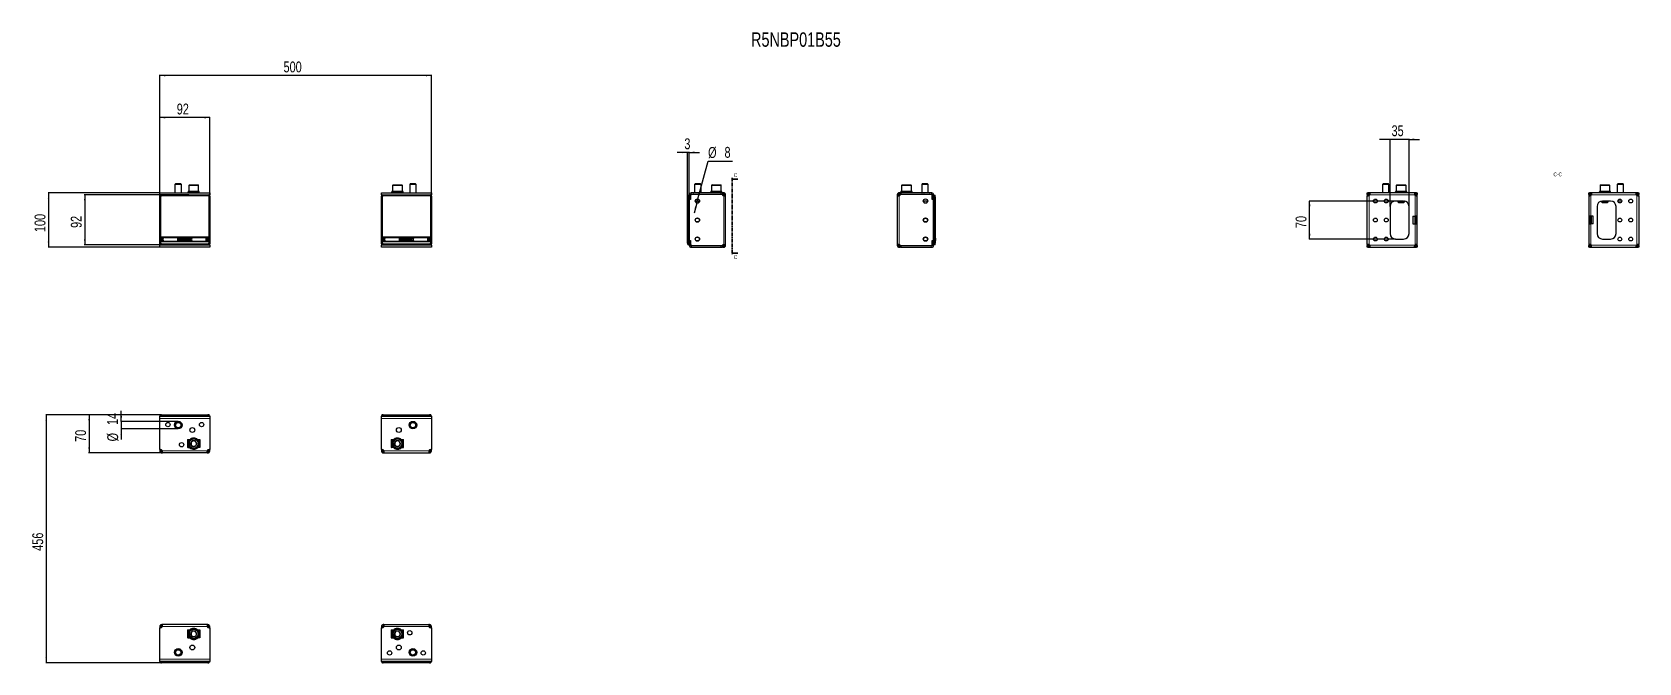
# Model space of a CAD drawing. Header units: millimetres. Extents: x -438 to 2519, y -570 to 591.
import ezdxf

# ---------------------------------------------------------------- set-up
doc = ezdxf.new("R2010")
doc.units = ezdxf.units.MM
doc.linetypes.add('CENTER', pattern=[10.16, 6.35, -1.27, 1.27, -1.27])
doc.layers.add('FORMAT', color=7, linetype='Continuous')
doc.styles.add('SLDTEXTSTYLE0', font='TXT', dxfattribs={"width": 0.75})
doc.dimstyles.new('SLDDIMSTYLE0', dxfattribs={"dimtxt": 20, "dimasz": 10, "dimexe": 0, "dimexo": 0.0625, "dimgap": 5, "dimtad": 2, "dimdec": 1, "dimrnd": 1e-09, "dimzin": 12, "dimdsep": 46, "dimtxsty": 'SLDTEXTSTYLE0', "dimsah": 1, "dimcen": 0.09, "dimadec": 0, "dimazin": 3, "dimtfac": 1, "dimtofl": 0, "dimtmove": 0, "dimatfit": 3, "dimfxl": 0, "dimfrac": 2, "dimtolj": 1, "dimtzin": 12, "dimarcsym": 0})
doc.dimstyles.new('SLDDIMSTYLE1', dxfattribs={"dimtxt": 20, "dimasz": 10, "dimexe": 0, "dimexo": 0.0625, "dimgap": 5, "dimtad": 2, "dimdec": 1, "dimrnd": 1e-09, "dimzin": 12, "dimdsep": 46, "dimtxsty": 'SLDTEXTSTYLE0', "dimsah": 1, "dimcen": 0.09, "dimadec": 0, "dimazin": 3, "dimtfac": 1, "dimtmove": 0, "dimatfit": 0, "dimfxl": 0, "dimfrac": 2, "dimtolj": 1, "dimtzin": 12, "dimarcsym": 0})
doc.dimstyles.new('SLDDIMSTYLE2', dxfattribs={"dimtxt": 20, "dimasz": 10, "dimexe": 0, "dimexo": 0.0625, "dimgap": 5, "dimtad": 0, "dimtih": 1, "dimtoh": 1, "dimdec": 1, "dimrnd": 1e-09, "dimzin": 12, "dimdsep": 46, "dimtxsty": 'SLDTEXTSTYLE0', "dimsah": 1, "dimcen": 0, "dimadec": 0, "dimazin": 3, "dimtfac": 1, "dimtmove": 0, "dimatfit": 3, "dimfxl": 0, "dimfrac": 2, "dimtolj": 1, "dimtzin": 12, "dimarcsym": 0})

msp = doc.modelspace()

# ---------------------------------------------------------------- texts
at = {"color": 7, "linetype": 'Continuous', "char_height": 7, "attachment_point": 1, "style": 'SLDTEXTSTYLE0'}
for insert in [(853.31, 330.99), (853.31, 180.27)]:
    msp.add_mtext('C', dxfattribs=dict(at, insert=insert))
at = {"layer": 'FORMAT', "style": 'SLDTEXTSTYLE0'}
for s, insert, char_height, attachment_point in [('R5NBP01B55', (885, 590.17), 26.458, 1), ('C-C', (2369.8, 332.45), 7, 2)]:
    msp.add_mtext(s, dxfattribs=dict(at, insert=insert, char_height=char_height, attachment_point=attachment_point))

# ---------------------------------------------------------------- blocks, each defined once
blk = doc.blocks.new('_D')
at = {"layer": 'FORMAT'}
for p, q in [((-203.4, 288.9), (-203.4, 434.4)), ((-111.4, 433.4), (-203.4, 433.4)), ((-111.4, 288.9), (-111.4, 434.4))]:
    blk.add_line(p, q, dxfattribs=at)
for points in [[(-203.4, 433.4), (-193.4, 431.9), (-193.4, 435)], [(-111.4, 433.4), (-121.4, 435), (-121.4, 431.9)]]:
    blk.add_solid(points, dxfattribs=at)
at = {"layer": 'FORMAT', "insert": (-172.2, 459.2), "char_height": 20, "attachment_point": 1, "style": 'SLDTEXTSTYLE0'}
blk.add_mtext('92', dxfattribs=at)
blk = doc.blocks.new('_D_1')
at = {"layer": 'FORMAT'}
for p, q in [((-203.4, 294.9), (-409.1, 294.9)), ((-408.1, 294.9), (-408.1, 194.9)), ((-203.4, 194.9), (-409.1, 194.9))]:
    blk.add_line(p, q, dxfattribs=at)
for points in [[(-408.1, 294.9), (-409.6, 284.9), (-406.6, 284.9)], [(-408.1, 194.9), (-406.6, 204.9), (-409.6, 204.9)]]:
    blk.add_solid(points, dxfattribs=at)
at = {"layer": 'FORMAT', "insert": (-433.9, 222.8), "char_height": 20, "attachment_point": 1, "rotation": 90, "style": 'SLDTEXTSTYLE0'}
blk.add_mtext('100', dxfattribs=at)
blk = doc.blocks.new('_D_2')
at = {"layer": 'FORMAT'}
for p, q in [((-149.9, 291.2), (-342.4, 291.2)), ((-341.4, 291.2), (-341.4, 199.2)), ((-149.9, 199.2), (-342.4, 199.2))]:
    blk.add_line(p, q, dxfattribs=at)
for points in [[(-341.4, 291.2), (-343, 281.2), (-339.9, 281.2)], [(-341.4, 199.2), (-339.9, 209.2), (-343, 209.2)]]:
    blk.add_solid(points, dxfattribs=at)
at = {"layer": 'FORMAT', "insert": (-367.2, 230.4), "char_height": 20, "attachment_point": 1, "rotation": 90, "style": 'SLDTEXTSTYLE0'}
blk.add_mtext('92', dxfattribs=at)
blk = doc.blocks.new('_D_3')
at = {"layer": 'FORMAT'}
for p, q in [((-203.4, 288.9), (-203.4, 511.9)), ((296.6, 510.9), (-203.4, 510.9)), ((296.6, 288.9), (296.6, 511.9))]:
    blk.add_line(p, q, dxfattribs=at)
for points in [[(-203.4, 510.9), (-193.4, 509.3), (-193.4, 512.4)], [(296.6, 510.9), (286.6, 512.4), (286.6, 509.3)]]:
    blk.add_solid(points, dxfattribs=at)
at = {"layer": 'FORMAT', "insert": (24.4, 536.6), "char_height": 20, "attachment_point": 1, "style": 'SLDTEXTSTYLE0'}
blk.add_mtext('500', dxfattribs=at)
blk = doc.blocks.new('_D_4')
at = {"layer": 'FORMAT'}
for p, q in [((768.1, 369.4), (748.9, 369.4)), ((768.1, 287.9), (768.1, 370.4)), ((771.1, 369.4), (768.1, 369.4)), ((771.1, 282.9), (771.1, 370.4)), ((771.1, 369.4), (790.3, 369.4))]:
    blk.add_line(p, q, dxfattribs=at)
for points in [[(768.1, 369.4), (758.1, 371), (758.1, 367.9)], [(771.1, 369.4), (781.1, 367.9), (781.1, 371)]]:
    blk.add_solid(points, dxfattribs=at)
at = {"layer": 'FORMAT', "insert": (762.2, 395.2), "char_height": 20, "attachment_point": 1, "style": 'SLDTEXTSTYLE0'}
blk.add_mtext('3', dxfattribs=at)
blk = doc.blocks.new('_D_5')
at = {"layer": 'FORMAT'}
for p, q in [((787.1, 283.8), (805.9, 353.4)), ((805.9, 353.4), (850.9, 353.4)), ((785.1, 276.1), (780, 257.5)), ((785.1, 276.1), (787.1, 283.8))]:
    blk.add_line(p, q, dxfattribs=at)
for points in [[(785.1, 276.1), (781, 266.8), (783.9, 266)], [(787.1, 283.8), (791.2, 293.1), (788.3, 293.9)]]:
    blk.add_solid(points, dxfattribs=at)
at = {"layer": 'FORMAT', "char_height": 20, "attachment_point": 1, "style": 'SLDTEXTSTYLE0'}
for s, insert in [('%%c', (805.9, 379.2)), ('8', (836.1, 379.5))]:
    blk.add_mtext(s, dxfattribs=dict(at, insert=insert))
blk = doc.blocks.new('_D_6')
at = {"layer": 'FORMAT'}
for p, q in [((-201.5, -113.3), (-334.4, -113.3)), ((-333.4, -113.3), (-333.4, -183.3)), ((-198.8, -183.3), (-334.4, -183.3))]:
    blk.add_line(p, q, dxfattribs=at)
for points in [[(-333.4, -113.3), (-335, -123.3), (-331.9, -123.3)], [(-333.4, -183.3), (-331.9, -173.3), (-335, -173.3)]]:
    blk.add_solid(points, dxfattribs=at)
at = {"layer": 'FORMAT', "insert": (-359.2, -163.1), "char_height": 20, "attachment_point": 1, "rotation": 90, "style": 'SLDTEXTSTYLE0'}
blk.add_mtext('70', dxfattribs=at)
blk = doc.blocks.new('_D_7')
at = {"layer": 'FORMAT'}
for p, q in [((-201.5, -113.3), (-413.3, -113.3)), ((-412.3, -113.3), (-412.3, -569.3)), ((-201.5, -569.3), (-413.3, -569.3))]:
    blk.add_line(p, q, dxfattribs=at)
for points in [[(-412.3, -113.3), (-413.9, -123.3), (-410.8, -123.3)], [(-412.3, -569.3), (-410.8, -559.3), (-413.9, -559.3)]]:
    blk.add_solid(points, dxfattribs=at)
at = {"layer": 'FORMAT', "insert": (-438.1, -363.5), "char_height": 20, "attachment_point": 1, "rotation": 90, "style": 'SLDTEXTSTYLE0'}
blk.add_mtext('456', dxfattribs=at)
blk = doc.blocks.new('_D_8')
at = {"layer": 'FORMAT'}
for p, q in [((-274.3, -125.3), (-274.3, -106.1)), ((-169.4, -125.3), (-275.3, -125.3)), ((-169.4, -139.3), (-275.3, -139.3)), ((-274.3, -125.3), (-274.3, -139.3)), ((-274.3, -139.3), (-274.3, -158.5))]:
    blk.add_line(p, q, dxfattribs=at)
for points in [[(-274.3, -125.3), (-272.8, -115.3), (-275.8, -115.3)], [(-274.3, -139.3), (-275.8, -149.3), (-272.8, -149.3)]]:
    blk.add_solid(points, dxfattribs=at)
at = {"layer": 'FORMAT', "char_height": 20, "attachment_point": 1, "rotation": 90, "style": 'SLDTEXTSTYLE0'}
for s, insert in [('14', (-300.4, -132)), ('%%c', (-300.1, -162.2))]:
    blk.add_mtext(s, dxfattribs=dict(at, insert=insert))
blk = doc.blocks.new('_D_9')
at = {"layer": 'FORMAT'}
for p, q in [((2061.2, 393.4), (2042, 393.4)), ((2061.2, 270), (2061.2, 394.4)), ((2096.2, 393.4), (2061.2, 393.4)), ((2096.2, 270), (2096.2, 394.4)), ((2096.2, 393.4), (2115.5, 393.4))]:
    blk.add_line(p, q, dxfattribs=at)
for points in [[(2061.2, 393.4), (2051.2, 395), (2051.2, 391.9)], [(2096.2, 393.4), (2106.2, 391.9), (2106.2, 395)]]:
    blk.add_solid(points, dxfattribs=at)
at = {"layer": 'FORMAT', "insert": (2064, 419.2), "char_height": 20, "attachment_point": 1, "style": 'SLDTEXTSTYLE0'}
blk.add_mtext('35', dxfattribs=at)
blk = doc.blocks.new('_D_10')
at = {"layer": 'FORMAT'}
for p, q in [((2071.2, 279.9), (1912.2, 279.9)), ((1913.2, 209.9), (1913.2, 279.9)), ((2071.2, 209.9), (1912.2, 209.9))]:
    blk.add_line(p, q, dxfattribs=at)
for points in [[(1913.2, 279.9), (1911.7, 269.9), (1914.8, 269.9)], [(1913.2, 209.9), (1914.8, 219.9), (1911.7, 219.9)]]:
    blk.add_solid(points, dxfattribs=at)
at = {"layer": 'FORMAT', "insert": (1887.4, 230.2), "char_height": 20, "attachment_point": 1, "rotation": 90, "style": 'SLDTEXTSTYLE0'}
blk.add_mtext('70', dxfattribs=at)

# ---------------------------------------------------------------- dimensions: what is measured, and where the dimension line sits
at = {"layer": 'FORMAT'}
for base, p1, p2, dimstyle, picture, middle in [((-203.42, 510.86), (296.58, 288.92), (-203.42, 288.92), 'SLDDIMSTYLE0', '_D_3', (46.58, 510.86)), ((-203.42, 433.45), (-111.42, 288.92), (-203.42, 288.92), 'SLDDIMSTYLE0', '_D', (-157.42, 433.45)), ((2061.23, 393.45), (2096.23, 269.95), (2061.23, 269.95), 'SLDDIMSTYLE1', '_D_9', (2078.73, 393.45)), ((768.1, 369.45), (771.1, 282.85), (768.1, 287.85), 'SLDDIMSTYLE1', '_D_4', (769.6, 369.45))]:
    dim = msp.add_linear_dim(base=base, p1=p1, p2=p2, dimstyle=dimstyle, dxfattribs=at)
    dim.commit()
    dim.dimension.update_dxf_attribs({"geometry": picture, "text_midpoint": middle, "dimtype": 160})
dim = msp.add_diameter_dim_2p(p1=(787.15, 283.81), p2=(785.06, 276.09), dimstyle='SLDDIMSTYLE2', dxfattribs=at)
dim.commit()
dim.dimension.update_dxf_attribs({"geometry": '_D_5', "text_midpoint": (828.42, 369.45), "dimtype": 163})
for base, p1, p2, picture, middle in [((-408.1, 194.95), (-203.42, 294.95), (-203.42, 194.95), '_D_1', (-408.1, 244.95)), ((-341.43, 199.2), (-149.92, 291.2), (-149.92, 199.2), '_D_2', (-341.43, 245.2)), ((1913.23, 279.95), (2071.23, 209.95), (2071.23, 279.95), '_D_10', (1913.23, 244.95)), ((-412.31, -569.3), (-201.52, -113.3), (-201.52, -569.3), '_D_7', (-412.31, -341.3)), ((-333.43, -183.3), (-201.52, -113.3), (-198.83, -183.3), '_D_6', (-333.43, -148.3))]:
    dim = msp.add_linear_dim(base=base, p1=p1, p2=p2, angle=90, dimstyle='SLDDIMSTYLE0', dxfattribs=at)
    dim.commit()
    dim.dimension.update_dxf_attribs({"geometry": picture, "text_midpoint": middle, "dimtype": 160})
dim = msp.add_linear_dim(base=(-274.31, -139.3), p1=(-169.42, -125.3), p2=(-169.42, -139.3), angle=90, text='%%c<>', dimstyle='SLDDIMSTYLE1', dxfattribs=at)
dim.commit()
dim.dimension.update_dxf_attribs({"geometry": '_D_8', "text_midpoint": (-274.31, -132.3), "dimtype": 160})

# ---------------------------------------------------------------- linework, layer by layer
at = {"color": 7, "linetype": 'Continuous', "lineweight": 25}
for p, q in [((-174.35, 311.45), (-175.42, 310.37)), ((-175.42, 310.37), (-175.42, 294.95)), ((-163.42, 310.37), (-175.42, 310.37)), ((-164.5, 311.45), (-174.35, 311.45)), ((-163.42, 310.37), (-164.5, 311.45)), ((-163.42, 294.95), (-163.42, 310.37)), ((-151.17, 297.45), (-151.17, 296.45)), ((-151.17, 297.45), (-151.17, 297.2)), ((-150.37, 297.45), (-151.17, 297.45)), ((-151.17, 297.45), (-151.17, 297.45)), ((-151.17, 296.45), (-151.17, 296.7)), ((-150.37, 296.45), (-151.17, 296.45)), ((-151.17, 296.45), (-151.17, 296.45)), ((-150.37, 297.45), (-150.27, 297.45)), ((-150.37, 296.45), (-150.27, 296.45)), ((-150.27, 297.45), (-150.27, 297.2)), ((-148.13, 297.45), (-150.27, 297.45)), ((-150.27, 296.45), (-150.27, 296.7)), ((-148.13, 296.45), (-150.27, 296.45)), ((-149.92, 308.45), (-149.92, 297.45)), ((-148.92, 309.45), (-140.5, 309.45)), ((-148.13, 297.45), (-147.95, 297.45)), ((-148.13, 296.45), (-147.95, 296.45)), ((-147.95, 297.45), (-147.95, 297.2)), ((-144.8, 297.45), (-147.95, 297.45)), ((-147.95, 296.45), (-147.95, 296.7)), ((-144.8, 296.45), (-147.95, 296.45)), ((-146.92, 296.45), (-146.92, 294.95)), ((-144.8, 297.45), (-144.56, 297.45)), ((-144.8, 296.45), (-144.56, 296.45)), ((-144.56, 297.45), (-144.56, 297.2)), ((-140.87, 297.45), (-144.56, 297.45)), ((-144.56, 296.45), (-144.56, 296.7)), ((-140.87, 296.45), (-144.56, 296.45)), ((-140.87, 297.45), (-140.78, 297.45)), ((-140.87, 296.45), (-140.69, 296.45)), ((-140.69, 296.45), (-140.62, 296.45)), ((-140.66, 297.45), (-140.62, 297.45)), ((-140.62, 297.45), (-140.62, 297.2)), ((-136.95, 297.45), (-140.62, 297.45)), ((-140.62, 296.45), (-140.62, 296.7)), ((-136.95, 296.45), (-140.62, 296.45)), ((-140.5, 309.45), (-132.92, 309.45)), ((-136.95, 297.45), (-136.72, 297.45)), ((-136.95, 296.45), (-136.72, 296.45)), ((-136.72, 297.45), (-136.72, 297.2)), ((-133.64, 297.45), (-136.72, 297.45)), ((-136.72, 296.45), (-136.72, 296.7)), ((-133.64, 296.45), (-136.72, 296.45)), ((-134.92, 294.95), (-134.92, 296.45)), ((-133.64, 297.45), (-133.46, 297.45)), ((-133.64, 296.45), (-133.46, 296.45)), ((-133.46, 297.45), (-133.46, 297.2)), ((-131.43, 297.45), (-133.46, 297.45)), ((-133.46, 296.45), (-133.46, 296.7)), ((-131.43, 296.45), (-133.46, 296.45)), ((-131.92, 297.45), (-131.92, 308.45)), ((-131.43, 297.45), (-131.34, 297.45)), ((-131.43, 296.45), (-131.34, 296.45)), ((-131.34, 297.45), (-131.34, 297.2)), ((-130.67, 297.45), (-131.34, 297.45)), ((-131.34, 296.45), (-131.34, 296.7)), ((-130.67, 296.45), (-131.34, 296.45)), ((-130.67, 296.45), (-130.67, 297.45)), ((223.83, 297.45), (223.83, 296.45)), ((223.83, 297.45), (223.83, 297.2)), ((224.65, 297.45), (223.83, 297.45)), ((223.83, 297.45), (223.83, 297.45)), ((223.83, 296.45), (223.83, 296.7)), ((224.65, 296.45), (223.83, 296.45)), ((223.83, 296.45), (223.83, 296.45)), ((224.65, 297.45), (224.75, 297.45)), ((224.65, 296.45), (224.75, 296.45)), ((224.75, 297.45), (224.75, 297.2)), ((226.9, 297.45), (224.75, 297.45)), ((224.75, 296.45), (224.75, 296.7)), ((226.9, 296.45), (224.75, 296.45)), ((225.08, 308.45), (225.08, 297.45)), ((226.08, 309.45), (234.52, 309.45)), ((226.9, 297.45), (227.08, 297.45)), ((226.9, 296.45), (227.08, 296.45)), ((227.08, 297.45), (227.08, 297.2)), ((230.25, 297.45), (227.08, 297.45)), ((227.08, 296.45), (227.08, 296.7)), ((230.25, 296.45), (227.08, 296.45)), ((228.08, 296.45), (228.08, 294.95)), ((230.25, 297.45), (230.48, 297.45)), ((230.25, 296.45), (230.48, 296.45)), ((230.48, 297.45), (230.48, 297.2)), ((234.18, 297.45), (230.48, 297.45)), ((230.48, 296.45), (230.48, 296.7)), ((234.18, 296.45), (230.48, 296.45)), ((234.18, 297.45), (234.26, 297.45)), ((234.18, 296.45), (234.34, 296.45)), ((234.34, 296.45), (234.43, 296.45)), ((234.38, 297.45), (234.43, 297.45)), ((234.43, 297.45), (234.43, 297.2)), ((238.09, 297.45), (234.43, 297.45)), ((234.43, 296.45), (234.43, 296.7)), ((238.09, 296.45), (234.43, 296.45)), ((234.52, 309.45), (242.08, 309.45)), ((238.09, 297.45), (238.32, 297.45)), ((238.09, 296.45), (238.32, 296.45)), ((238.32, 297.45), (238.32, 297.2)), ((241.4, 297.45), (238.32, 297.45)), ((238.32, 296.45), (238.32, 296.7)), ((241.4, 296.45), (238.32, 296.45)), ((240.08, 294.95), (240.08, 296.45)), ((241.4, 297.45), (241.57, 297.45)), ((241.4, 296.45), (241.57, 296.45)), ((241.57, 297.45), (241.57, 297.2)), ((243.59, 297.45), (241.57, 297.45)), ((241.57, 296.45), (241.57, 296.7)), ((243.59, 296.45), (241.57, 296.45)), ((243.08, 297.45), (243.08, 308.45)), ((243.59, 297.45), (243.68, 297.45)), ((243.59, 296.45), (243.68, 296.45)), ((243.68, 297.45), (243.68, 297.2)), ((244.33, 297.45), (243.68, 297.45)), ((243.68, 296.45), (243.68, 296.7)), ((244.33, 296.45), (243.68, 296.45)), ((244.33, 296.45), (244.33, 297.45)), ((257.65, 311.45), (256.58, 310.37)), ((256.58, 310.37), (256.58, 294.95)), ((268.58, 310.37), (256.58, 310.37)), ((267.5, 311.45), (257.65, 311.45)), ((268.58, 310.37), (267.5, 311.45)), ((268.58, 294.95), (268.58, 310.37)), ((782.18, 311.45), (781.1, 310.37)), ((781.1, 310.37), (781.1, 294.95)), ((793.1, 310.37), (781.1, 310.37)), ((792.03, 311.45), (782.18, 311.45)), ((793.1, 310.37), (792.03, 311.45)), ((793.1, 294.95), (793.1, 310.37)), ((810.85, 297.45), (810.85, 296.45)), ((810.86, 297.45), (810.86, 297.2)), ((811.69, 297.45), (810.86, 297.45)), ((810.86, 297.45), (810.86, 297.45)), ((810.86, 296.45), (810.86, 296.7)), ((811.69, 296.45), (810.86, 296.45)), ((810.86, 296.45), (810.86, 296.45)), ((811.69, 297.45), (811.79, 297.45)), ((811.69, 296.45), (811.79, 296.45)), ((811.79, 297.45), (811.79, 297.2)), ((813.96, 297.45), (811.79, 297.45)), ((811.79, 296.45), (811.79, 296.7)), ((813.96, 296.45), (811.79, 296.45)), ((812.1, 308.45), (812.1, 297.45)), ((813.1, 309.45), (829.1, 309.45)), ((813.96, 297.45), (814.14, 297.45)), ((813.96, 296.45), (814.14, 296.45)), ((814.14, 297.45), (814.14, 297.2)), ((817.31, 297.45), (814.14, 297.45)), ((814.14, 296.45), (814.14, 296.7)), ((817.31, 296.45), (814.14, 296.45)), ((815.1, 296.45), (815.1, 294.95)), ((817.31, 297.45), (817.55, 297.45)), ((817.31, 296.45), (817.55, 296.45)), ((817.55, 297.45), (817.55, 297.2)), ((821.25, 297.45), (817.55, 297.45)), ((817.55, 296.45), (817.55, 296.7)), ((821.25, 296.45), (817.55, 296.45)), ((821.24, 297.45), (821.5, 297.45)), ((821.25, 297.45), (821.32, 297.45)), ((821.25, 296.45), (821.4, 296.45)), ((821.4, 296.45), (821.49, 296.45)), ((821.45, 297.45), (821.49, 297.45)), ((821.49, 297.45), (821.49, 297.2)), ((825.16, 297.45), (821.49, 297.45)), ((821.49, 296.45), (821.49, 296.7)), ((825.16, 296.45), (821.49, 296.45)), ((825.16, 297.45), (825.38, 297.45)), ((825.16, 296.45), (825.38, 296.45)), ((825.38, 297.45), (825.38, 297.2)), ((828.45, 297.45), (825.38, 297.45)), ((825.38, 296.45), (825.38, 296.7)), ((828.45, 296.45), (825.38, 296.45)), ((827.1, 294.95), (827.1, 296.45)), ((828.45, 297.45), (828.62, 297.45)), ((828.45, 296.45), (828.62, 296.45)), ((828.62, 297.45), (828.62, 297.2)), ((830.63, 297.45), (828.62, 297.45)), ((828.62, 296.45), (828.62, 296.7)), ((830.63, 296.45), (828.62, 296.45)), ((830.1, 297.45), (830.1, 308.45)), ((830.63, 297.45), (830.72, 297.45)), ((830.63, 296.45), (830.72, 296.45)), ((830.72, 297.45), (830.72, 297.2)), ((831.35, 297.45), (830.72, 297.45)), ((830.72, 296.45), (830.72, 296.7)), ((831.35, 296.45), (830.72, 296.45)), ((831.35, 296.45), (831.35, 297.45)), ((1160.85, 297.45), (1160.85, 296.45)), ((1160.85, 297.45), (1160.86, 297.45)), ((1160.85, 296.45), (1160.86, 296.45)), ((1160.86, 297.45), (1160.86, 297.2)), ((1161.65, 297.45), (1160.86, 297.45)), ((1160.86, 296.45), (1160.86, 296.7)), ((1161.65, 296.45), (1160.86, 296.45)), ((1161.65, 297.45), (1161.75, 297.45)), ((1161.65, 296.45), (1161.75, 296.45)), ((1161.75, 297.45), (1161.75, 297.2)), ((1163.89, 297.45), (1161.75, 297.45)), ((1161.75, 296.45), (1161.75, 296.7)), ((1163.89, 296.45), (1161.75, 296.45)), ((1162.1, 308.45), (1162.1, 297.45)), ((1163.1, 309.45), (1179.1, 309.45)), ((1163.89, 297.45), (1164.07, 297.45)), ((1163.89, 296.45), (1164.07, 296.45)), ((1164.07, 297.45), (1164.07, 297.2)), ((1167.23, 297.45), (1164.07, 297.45)), ((1164.07, 296.45), (1164.07, 296.7)), ((1167.23, 296.45), (1164.07, 296.45)), ((1165.1, 296.45), (1165.1, 294.95)), ((1167.23, 297.45), (1167.46, 297.45)), ((1167.23, 296.45), (1167.46, 296.45)), ((1167.46, 297.45), (1167.46, 297.2)), ((1171.16, 297.45), (1167.46, 297.45)), ((1167.46, 296.45), (1167.46, 296.7)), ((1171.16, 296.45), (1167.46, 296.45)), ((1171.16, 297.45), (1171.24, 297.45)), ((1171.16, 296.45), (1171.33, 296.45)), ((1171.33, 296.45), (1171.41, 296.45)), ((1171.37, 297.45), (1171.41, 297.45)), ((1171.41, 297.45), (1171.41, 297.2)), ((1175.07, 297.45), (1171.41, 297.45)), ((1171.41, 296.45), (1171.41, 296.7)), ((1175.07, 296.45), (1171.41, 296.45)), ((1175.07, 297.45), (1175.3, 297.45)), ((1175.07, 296.45), (1175.3, 296.45)), ((1175.3, 297.45), (1175.3, 297.2)), ((1178.39, 297.45), (1175.3, 297.45)), ((1175.3, 296.45), (1175.3, 296.7)), ((1178.39, 296.45), (1175.3, 296.45)), ((1177.1, 294.95), (1177.1, 296.45)), ((1178.39, 297.45), (1178.56, 297.45)), ((1178.39, 296.45), (1178.56, 296.45)), ((1178.56, 297.45), (1178.56, 297.2)), ((1180.59, 297.45), (1178.56, 297.45)), ((1178.56, 296.45), (1178.56, 296.7)), ((1180.59, 296.45), (1178.56, 296.45)), ((1180.1, 297.45), (1180.1, 308.45)), ((1180.59, 297.45), (1180.69, 297.45)), ((1180.59, 296.45), (1180.69, 296.45)), ((1180.69, 297.45), (1180.69, 297.2)), ((1181.35, 297.45), (1180.69, 297.45)), ((1180.69, 296.45), (1180.69, 296.7)), ((1181.35, 296.45), (1180.69, 296.45)), ((1181.35, 296.45), (1181.35, 297.45)), ((1200.18, 311.45), (1199.1, 310.37)), ((1199.1, 310.37), (1199.1, 294.95)), ((1211.1, 310.37), (1199.1, 310.37)), ((1210.03, 311.45), (1200.18, 311.45)), ((1211.1, 310.37), (1210.03, 311.45)), ((1211.1, 294.95), (1211.1, 310.37)), ((2048.31, 311.45), (2047.23, 310.37)), ((2047.23, 310.37), (2047.23, 294.95)), ((2059.23, 310.37), (2047.23, 310.37)), ((2058.16, 311.45), (2048.31, 311.45)), ((2059.23, 310.37), (2058.16, 311.45)), ((2059.23, 294.95), (2059.23, 310.37)), ((2071.48, 297.45), (2071.48, 296.45)), ((2071.48, 297.45), (2071.49, 297.45)), ((2071.48, 296.45), (2071.49, 296.45)), ((2071.49, 297.45), (2071.49, 297.2)), ((2072.32, 297.45), (2071.49, 297.45)), ((2071.49, 296.45), (2071.49, 296.7)), ((2072.32, 296.45), (2071.49, 296.45)), ((2072.32, 297.45), (2072.42, 297.45)), ((2072.32, 296.45), (2072.42, 296.45)), ((2072.42, 297.45), (2072.42, 297.2)), ((2074.58, 297.45), (2072.42, 297.45)), ((2072.42, 296.45), (2072.42, 296.7)), ((2074.58, 296.45), (2072.42, 296.45)), ((2072.73, 308.45), (2072.73, 297.45)), ((2073.73, 309.45), (2082.12, 309.45)), ((2074.58, 297.45), (2074.77, 297.45)), ((2074.58, 296.45), (2074.77, 296.45)), ((2074.77, 297.45), (2074.77, 297.2)), ((2077.94, 297.45), (2074.77, 297.45)), ((2074.77, 296.45), (2074.77, 296.7)), ((2077.94, 296.45), (2074.77, 296.45)), ((2075.73, 296.45), (2075.73, 294.95)), ((2077.94, 297.45), (2078.17, 297.45)), ((2077.94, 296.45), (2078.17, 296.45)), ((2078.17, 297.45), (2078.17, 297.2)), ((2081.87, 297.45), (2078.17, 297.45)), ((2078.17, 296.45), (2078.17, 296.7)), ((2081.87, 296.45), (2078.17, 296.45)), ((2081.87, 297.45), (2082.17, 297.45)), ((2081.87, 297.45), (2081.95, 297.45)), ((2081.87, 296.45), (2082.03, 296.45)), ((2082.03, 296.45), (2082.12, 296.45)), ((2082.07, 297.45), (2082.12, 297.45)), ((2082.12, 309.45), (2089.73, 309.45)), ((2082.12, 297.45), (2082.12, 297.2)), ((2085.78, 297.45), (2082.12, 297.45)), ((2082.12, 296.45), (2082.12, 296.7)), ((2085.78, 296.45), (2082.12, 296.45)), ((2085.78, 297.45), (2086.01, 297.45)), ((2085.78, 296.45), (2086.01, 296.45)), ((2086.01, 297.45), (2086.01, 297.2)), ((2089.08, 297.45), (2086.01, 297.45)), ((2086.01, 296.45), (2086.01, 296.7)), ((2089.08, 296.45), (2086.01, 296.45)), ((2087.73, 294.95), (2087.73, 296.45)), ((2089.08, 297.45), (2089.25, 297.45)), ((2089.08, 296.45), (2089.25, 296.45)), ((2089.25, 297.45), (2089.25, 297.2)), ((2091.25, 297.45), (2089.25, 297.45)), ((2089.25, 296.45), (2089.25, 296.7)), ((2091.25, 296.45), (2089.25, 296.45)), ((2090.73, 297.45), (2090.73, 308.45)), ((2091.25, 297.45), (2091.34, 297.45)), ((2091.25, 296.45), (2091.34, 296.45)), ((2091.34, 297.45), (2091.34, 297.2)), ((2091.98, 297.45), (2091.34, 297.45)), ((2091.34, 296.45), (2091.34, 296.7)), ((2091.98, 296.45), (2091.34, 296.45)), ((2091.98, 296.45), (2091.98, 297.45)), ((2446.48, 297.45), (2446.48, 296.45)), ((2446.48, 297.45), (2446.49, 297.45)), ((2446.48, 296.45), (2446.49, 296.45)), ((2446.49, 297.45), (2446.49, 297.2)), ((2447.32, 297.45), (2446.49, 297.45)), ((2446.49, 296.45), (2446.49, 296.7)), ((2447.32, 296.45), (2446.49, 296.45)), ((2447.32, 297.45), (2447.42, 297.45)), ((2447.32, 296.45), (2447.42, 296.45)), ((2447.42, 297.45), (2447.42, 297.2)), ((2449.59, 297.45), (2447.42, 297.45)), ((2447.42, 296.45), (2447.42, 296.7)), ((2449.59, 296.45), (2447.42, 296.45)), ((2447.73, 308.45), (2447.73, 297.45)), ((2448.73, 309.45), (2457.07, 309.45)), ((2449.59, 297.45), (2449.77, 297.45)), ((2449.59, 296.45), (2449.77, 296.45)), ((2449.77, 297.45), (2449.77, 297.2)), ((2452.94, 297.45), (2449.77, 297.45)), ((2449.77, 296.45), (2449.77, 296.7)), ((2452.94, 296.45), (2449.77, 296.45)), ((2450.73, 296.45), (2450.73, 294.95)), ((2452.94, 297.45), (2453.18, 297.45)), ((2452.94, 296.45), (2453.18, 296.45)), ((2453.18, 297.45), (2453.18, 297.2)), ((2456.88, 297.45), (2453.18, 297.45)), ((2453.18, 296.45), (2453.18, 296.7)), ((2456.88, 296.45), (2453.18, 296.45)), ((2456.88, 297.45), (2457.11, 297.45)), ((2456.88, 297.45), (2456.95, 297.45)), ((2456.88, 296.45), (2457.03, 296.45)), ((2457.03, 296.45), (2457.13, 296.45)), ((2457.07, 309.45), (2464.73, 309.45)), ((2457.08, 297.45), (2457.13, 297.45)), ((2457.13, 297.45), (2457.13, 297.2)), ((2460.79, 297.45), (2457.13, 297.45)), ((2457.13, 296.45), (2457.13, 296.7)), ((2460.79, 296.45), (2457.13, 296.45)), ((2460.79, 297.45), (2461.02, 297.45)), ((2460.79, 296.45), (2461.02, 296.45)), ((2461.02, 297.45), (2461.02, 297.2)), ((2464.08, 297.45), (2461.02, 297.45)), ((2461.02, 296.45), (2461.02, 296.7)), ((2464.08, 296.45), (2461.02, 296.45)), ((2462.73, 294.95), (2462.73, 296.45)), ((2464.08, 297.45), (2464.25, 297.45)), ((2464.08, 296.45), (2464.25, 296.45)), ((2464.25, 297.45), (2464.25, 297.2)), ((2466.26, 297.45), (2464.25, 297.45)), ((2464.25, 296.45), (2464.25, 296.7)), ((2466.26, 296.45), (2464.25, 296.45)), ((2465.73, 297.45), (2465.73, 308.45)), ((2466.26, 297.45), (2466.35, 297.45)), ((2466.26, 296.45), (2466.35, 296.45)), ((2466.35, 297.45), (2466.35, 297.2)), ((2466.98, 297.45), (2466.35, 297.45)), ((2466.35, 296.45), (2466.35, 296.7)), ((2466.98, 296.45), (2466.35, 296.45)), ((2466.98, 296.45), (2466.98, 297.45)), ((2480.31, 311.45), (2479.23, 310.37)), ((2479.23, 310.37), (2479.23, 294.95)), ((2491.23, 310.37), (2479.23, 310.37)), ((2490.16, 311.45), (2480.31, 311.45)), ((2491.23, 310.37), (2490.16, 311.45)), ((2491.23, 294.95), (2491.23, 310.37)), ((-203.42, 291.45), (-203.42, 294.95)), ((-203.42, 294.95), (-111.42, 294.95)), ((-203.42, 291.45), (-203.42, 288.92)), ((-203.42, 288.3), (-203.42, 288.92)), ((-203.42, 202.1), (-203.42, 288.3)), ((-201.15, 291.2), (-200.52, 291.2)), ((-200.52, 291.2), (-164.92, 291.2)), ((-164.92, 291.2), (-164.92, 291.06)), ((-164.42, 290.93), (-150.42, 290.93)), ((-149.92, 291.06), (-149.92, 291.2)), ((-149.92, 291.2), (-114.32, 291.2)), ((-114.32, 291.2), (-113.7, 291.2)), ((-111.42, 294.95), (-111.42, 291.45)), ((-111.42, 288.92), (-111.42, 291.45)), ((-111.42, 288.92), (-111.42, 288.3)), ((-111.42, 288.3), (-111.42, 202.1)), ((204.58, 291.45), (204.58, 294.95)), ((204.58, 294.95), (296.58, 294.95)), ((204.58, 291.45), (204.58, 288.92)), ((204.58, 288.3), (204.58, 288.92)), ((204.58, 202.1), (204.58, 288.3)), ((206.85, 291.2), (207.48, 291.2)), ((207.48, 291.2), (243.08, 291.2)), ((243.08, 291.2), (243.08, 291.06)), ((243.58, 290.93), (257.58, 290.93)), ((258.08, 291.06), (258.08, 291.2)), ((258.08, 291.2), (293.68, 291.2)), ((293.68, 291.2), (294.3, 291.2)), ((296.58, 294.95), (296.58, 291.45)), ((296.58, 288.92), (296.58, 291.45)), ((296.58, 288.92), (296.58, 288.3)), ((296.58, 288.3), (296.58, 202.1)), ((768.1, 289.3), (768.1, 287.85)), ((768.1, 213.4), (768.1, 287.85)), ((769.22, 290.74), (770.9, 291.2)), ((770.9, 291.2), (771.1, 291.2)), ((770.9, 288.3), (770.9, 202.1)), ((771.1, 283.5), (771.1, 291.45)), ((771.1, 288.92), (771.1, 201.47)), ((771.1, 283.5), (773.6, 283.5)), ((771.1, 207.05), (771.1, 282.85)), ((773.7, 282.85), (771.1, 282.85)), ((773.6, 283.5), (773.6, 291.45)), ((773.7, 284.43), (773.6, 284.21)), ((773.7, 289.85), (773.7, 282.85)), ((831.2, 294.95), (774.6, 294.95)), ((774.6, 292.45), (831.2, 292.45)), ((776.2, 292.35), (831.18, 292.35)), ((776.85, 292.45), (776.85, 292.35)), ((777.15, 292.45), (777.15, 292.35)), ((778.83, 292.45), (778.83, 292.35)), ((781.78, 292.45), (781.78, 292.35)), ((790.07, 279.45), (782.14, 279.45)), ((785.54, 292.45), (785.54, 292.35)), ((789.53, 292.45), (789.53, 292.35)), ((793.16, 292.45), (793.16, 292.35)), ((795.86, 292.45), (795.86, 292.35)), ((797.23, 292.45), (797.23, 292.35)), ((797.35, 292.35), (797.35, 292.45)), ((831.2, 294.95), (832.2, 294.95)), ((832.2, 292.45), (831.2, 292.45)), ((832.2, 292.45), (832.2, 294.95)), ((834.6, 294.95), (832.2, 294.95)), ((834.6, 292.45), (832.2, 292.45)), ((834.6, 294.95), (834.6, 292.45)), ((838.1, 291.45), (835.6, 291.45)), ((835.6, 290.23), (835.6, 291.45)), ((838.1, 290.23), (835.6, 290.23)), ((838.1, 290.23), (838.1, 291.45)), ((838.1, 199.67), (838.1, 290.23)), ((1156.6, 291.45), (1154.1, 291.45)), ((1154.1, 291.45), (1154.1, 290.23)), ((1154.1, 290.23), (1154.1, 199.67)), ((1156.6, 290.23), (1154.1, 290.23)), ((1156.6, 291.45), (1156.6, 290.23)), ((1157.6, 292.45), (1157.6, 294.95)), ((1160.01, 294.95), (1157.6, 294.95)), ((1160.01, 292.45), (1157.6, 292.45)), ((1160.01, 294.95), (1160.01, 292.45)), ((1160.01, 294.95), (1161.01, 294.95)), ((1161.01, 292.45), (1160.01, 292.45)), ((1217.6, 294.95), (1161.01, 294.95)), ((1161.01, 292.45), (1217.6, 292.45)), ((1161.03, 292.35), (1216, 292.35)), ((1194.85, 292.45), (1194.85, 292.35)), ((1195.15, 292.45), (1195.15, 292.35)), ((1196.83, 292.45), (1196.83, 292.35)), ((1199.78, 292.45), (1199.78, 292.35)), ((1210.07, 279.45), (1202.14, 279.45)), ((1203.54, 292.45), (1203.54, 292.35)), ((1207.53, 292.45), (1207.53, 292.35)), ((1211.16, 292.45), (1211.16, 292.35)), ((1213.86, 292.45), (1213.86, 292.35)), ((1215.23, 292.45), (1215.23, 292.35)), ((1215.35, 292.35), (1215.35, 292.45)), ((1218.5, 282.85), (1218.5, 289.85)), ((1218.5, 284.43), (1218.6, 284.21)), ((1221.1, 282.85), (1218.5, 282.85)), ((1218.6, 291.45), (1218.6, 283.5)), ((1221.1, 283.5), (1218.6, 283.5)), ((1221.1, 291.45), (1221.1, 283.5)), ((1221.1, 291.2), (1221.3, 291.2)), ((1221.1, 201.47), (1221.1, 288.92)), ((1221.1, 282.85), (1221.1, 207.05)), ((1221.3, 291.2), (1222.99, 290.74)), ((1221.3, 202.1), (1221.3, 288.3)), ((1224.1, 287.85), (1224.1, 289.3)), ((1224.1, 287.85), (1224.1, 213.4)), ((2019.23, 292.45), (2019.23, 294.95)), ((2019.23, 294.95), (2020.34, 294.95)), ((2020.34, 292.45), (2019.23, 292.45)), ((2019.23, 292.45), (2019.23, 292.35)), ((2019.23, 292.35), (2021.73, 292.35)), ((2019.23, 291.74), (2019.23, 292.35)), ((2019.23, 291.74), (2019.23, 289.67)), ((2019.23, 200.22), (2019.23, 289.67)), ((2019.23, 289.67), (2020.33, 289.67)), ((2024.06, 294.95), (2020.34, 294.95)), ((2024.06, 292.45), (2020.34, 292.45)), ((2021.73, 292.35), (2021.73, 291.74)), ((2021.73, 291.74), (2021.73, 289.92)), ((2106.4, 294.95), (2024.06, 294.95)), ((2024.06, 294.95), (2024.06, 292.73)), ((2057.7, 279.45), (2050.77, 279.45)), ((2061.23, 269.95), (2061.23, 219.95)), ((2086.23, 279.95), (2071.23, 279.95)), ((2072.9, 279.85), (2072.88, 279.85)), ((2072.9, 279.85), (2072.9, 279.85)), ((2073, 279.85), (2072.9, 279.85)), ((2073, 279.95), (2073, 279.85)), ((2076.26, 279.85), (2073, 279.85)), ((2075.73, 279.85), (2075.73, 278.52)), ((2075.73, 278.52), (2076.81, 277.45)), ((2075.73, 278.52), (2082.02, 278.52)), ((2076.26, 279.85), (2078.16, 279.85)), ((2076.81, 277.45), (2081.97, 277.45)), ((2078.71, 279.85), (2078.16, 279.85)), ((2084.75, 279.85), (2078.71, 279.85)), ((2081.97, 277.45), (2086.66, 277.45)), ((2082.02, 278.52), (2087.73, 278.52)), ((2085.31, 279.85), (2084.75, 279.85)), ((2085.31, 279.85), (2087.21, 279.85)), ((2086.66, 277.45), (2087.73, 278.52)), ((2087.64, 279.85), (2087.21, 279.85)), ((2087.73, 278.52), (2087.73, 279.83)), ((2096.23, 219.95), (2096.23, 269.95)), ((2106.4, 294.95), (2106.4, 292.45)), ((2110.12, 294.95), (2106.4, 294.95)), ((2110.12, 292.45), (2106.4, 292.45)), ((2108.73, 292.35), (2111.23, 292.35)), ((2108.73, 291.74), (2108.73, 292.35)), ((2108.73, 289.9), (2108.73, 291.74)), ((2110.12, 294.95), (2111.23, 294.95)), ((2111.23, 292.45), (2110.12, 292.45)), ((2111.23, 294.95), (2111.23, 292.45)), ((2111.23, 292.35), (2111.23, 292.45)), ((2111.23, 292.35), (2111.23, 291.74)), ((2111.23, 289.67), (2111.23, 291.74)), ((2111.23, 251.95), (2111.23, 289.67)), ((2427.23, 292.45), (2427.23, 294.95)), ((2427.23, 294.95), (2428.34, 294.95)), ((2428.34, 292.45), (2427.23, 292.45)), ((2427.23, 292.45), (2427.23, 292.35)), ((2427.23, 292.35), (2429.73, 292.35)), ((2427.23, 291.74), (2427.23, 292.35)), ((2427.23, 291.74), (2427.23, 289.67)), ((2427.23, 289.67), (2428.33, 289.67)), ((2427.23, 289.67), (2427.23, 251.95)), ((2432.06, 294.95), (2428.34, 294.95)), ((2432.06, 292.45), (2428.34, 292.45)), ((2429.73, 292.35), (2429.73, 291.74)), ((2429.73, 291.74), (2429.73, 289.92)), ((2432.06, 294.95), (2432.06, 292.73)), ((2514.4, 294.95), (2432.06, 294.95)), ((2442.23, 269.95), (2442.23, 219.95)), ((2450.73, 279.83), (2450.73, 278.52)), ((2450.73, 278.52), (2451.81, 277.45)), ((2450.73, 278.52), (2456.99, 278.52)), ((2451.26, 279.85), (2450.82, 279.85)), ((2451.26, 279.85), (2453.16, 279.85)), ((2451.81, 277.45), (2456.94, 277.45)), ((2467.23, 279.95), (2452.23, 279.95)), ((2453.71, 279.85), (2453.16, 279.85)), ((2459.75, 279.85), (2453.71, 279.85)), ((2456.94, 277.45), (2461.66, 277.45)), ((2456.99, 278.52), (2462.73, 278.52)), ((2460.31, 279.85), (2459.75, 279.85)), ((2460.31, 279.85), (2462.21, 279.85)), ((2461.66, 277.45), (2462.73, 278.52)), ((2465.46, 279.85), (2462.21, 279.85)), ((2462.73, 278.52), (2462.73, 279.85)), ((2465.46, 279.85), (2465.46, 279.95)), ((2465.56, 279.85), (2465.46, 279.85)), ((2465.58, 279.85), (2465.56, 279.85)), ((2465.56, 279.85), (2465.56, 279.85)), ((2477.23, 219.95), (2477.23, 269.95)), ((2487.7, 279.45), (2480.77, 279.45)), ((2514.4, 292.45), (2514.4, 294.95)), ((2518.12, 294.95), (2514.4, 294.95)), ((2518.12, 292.45), (2514.4, 292.45)), ((2516.73, 292.35), (2519.23, 292.35)), ((2516.73, 291.74), (2516.73, 292.35)), ((2516.73, 289.9), (2516.73, 291.74)), ((2518.12, 294.95), (2519.23, 294.95)), ((2519.23, 292.45), (2518.12, 292.45)), ((2519.23, 294.95), (2519.23, 292.45)), ((2519.23, 292.35), (2519.23, 292.45)), ((2519.23, 292.35), (2519.23, 291.74)), ((2519.23, 289.67), (2519.23, 291.74)), ((2519.23, 289.67), (2519.23, 200.22)), ((2103.23, 251.95), (2107.73, 251.95)), ((2103.23, 251.95), (2103.23, 237.95)), ((2103.23, 237.95), (2107.73, 237.95)), ((2111.23, 251.95), (2107.73, 251.95)), ((2107.73, 237.95), (2111.23, 237.95)), ((2108.73, 237.95), (2108.73, 251.95)), ((2111.23, 237.95), (2111.23, 251.95)), ((2111.23, 200.22), (2111.23, 237.95)), ((2430.73, 251.95), (2427.23, 251.95)), ((2427.23, 251.95), (2427.23, 237.95)), ((2427.23, 237.95), (2430.73, 237.95)), ((2427.23, 237.95), (2427.23, 200.22)), ((2429.73, 251.95), (2429.73, 237.95)), ((2435.23, 251.95), (2430.73, 251.95)), ((2435.23, 237.95), (2430.73, 237.95)), ((2435.23, 237.95), (2435.23, 251.95)), ((-113.32, 213.4), (-201.52, 213.4)), ((-201.52, 213.4), (-201.52, 205.2)), ((-201.02, 205.9), (-201.02, 212.7)), ((-200.82, 212.9), (-199.72, 212.9)), ((-199.52, 212.7), (-199.52, 205.9)), ((-199.02, 205.9), (-199.02, 212.7)), ((-198.82, 212.9), (-197.72, 212.9)), ((-197.52, 212.7), (-197.52, 205.9)), ((-197.02, 207.7), (-197.02, 210.9)), ((-195.02, 212.9), (-119.82, 212.9)), ((-170.85, 210.96), (-170.85, 207.64)), ((-165.17, 211.4), (-170.41, 211.4)), ((-170.41, 207.2), (-165.17, 207.2)), ((-169.44, 211.07), (-165.26, 211.07)), ((-169.44, 207.53), (-169.44, 211.07)), ((-166.98, 207.52), (-169.44, 207.53)), ((-167.7, 209.38), (-167.7, 208.93)), ((-167.7, 208.67), (-167.7, 208.2)), ((-165.26, 211.07), (-165.26, 210.68)), ((-165.26, 210.68), (-164.74, 210.68)), ((-164.74, 210.68), (-164.74, 210.96)), ((-163.25, 208.83), (-163.25, 209.28)), ((-163.25, 208.1), (-163.25, 208.57)), ((-159.28, 211.42), (-162.1, 211.4)), ((-162.1, 211.4), (-162.1, 207.2)), ((-162.1, 207.2), (-159.42, 207.21)), ((-159.48, 210.83), (-160.52, 210.82)), ((-160.52, 210.82), (-160.52, 207.72)), ((-160.52, 207.72), (-159.57, 207.73)), ((-159.42, 207.21), (-159.41, 207.21)), ((-159.41, 207.21), (-159.39, 207.21)), ((-153.51, 211.4), (-155, 211.4)), ((-155, 211.4), (-155, 207.2)), ((-155, 207.2), (-153.49, 207.2)), ((-153.51, 209.43), (-153.51, 211.4)), ((-150.84, 211.4), (-153.51, 209.43)), ((-153.49, 208.96), (-151.48, 207.2)), ((-153.49, 207.2), (-153.49, 208.96)), ((-152.24, 209.54), (-149.71, 211.4)), ((-149.65, 207.2), (-152.24, 209.54)), ((-151.48, 207.2), (-149.65, 207.2)), ((-149.71, 211.4), (-150.84, 211.4)), ((-144.44, 210.38), (-144.25, 210.38)), ((-144.26, 207.43), (-144.07, 207.97)), ((-144.25, 210.38), (-143.99, 211.1)), ((-144.07, 207.97), (-144.23, 207.97)), ((-117.82, 207.7), (-117.82, 210.9)), ((-117.32, 212.7), (-117.32, 205.9)), ((-117.12, 212.9), (-116.02, 212.9)), ((-115.82, 205.9), (-115.82, 212.7)), ((-115.32, 212.7), (-115.32, 205.9)), ((-115.12, 212.9), (-114.02, 212.9)), ((-113.82, 205.9), (-113.82, 212.7)), ((-113.32, 205.2), (-113.32, 213.4)), ((294.68, 213.4), (206.48, 213.4)), ((206.48, 213.4), (206.48, 205.2)), ((206.98, 205.9), (206.98, 212.7)), ((207.18, 212.9), (208.28, 212.9)), ((208.48, 212.7), (208.48, 205.9)), ((208.98, 205.9), (208.98, 212.7)), ((209.18, 212.9), (210.28, 212.9)), ((210.48, 212.7), (210.48, 205.9)), ((210.98, 207.7), (210.98, 210.9)), ((212.98, 212.9), (288.18, 212.9)), ((237.15, 210.96), (237.15, 207.64)), ((242.83, 211.4), (237.59, 211.4)), ((237.59, 207.2), (242.83, 207.2)), ((238.56, 211.07), (242.74, 211.07)), ((238.56, 207.53), (238.56, 211.07)), ((241.02, 207.52), (238.56, 207.53)), ((240.3, 209.38), (240.3, 208.93)), ((240.3, 208.67), (240.3, 208.2)), ((242.74, 211.07), (242.74, 210.68)), ((242.74, 210.68), (243.26, 210.68)), ((243.26, 210.68), (243.26, 210.96)), ((244.75, 208.83), (244.75, 209.28)), ((244.75, 208.1), (244.75, 208.57)), ((248.72, 211.42), (245.9, 211.4)), ((245.9, 211.4), (245.9, 207.2)), ((245.9, 207.2), (248.58, 207.21)), ((248.52, 210.83), (247.48, 210.82)), ((247.48, 210.82), (247.48, 207.72)), ((247.48, 207.72), (248.43, 207.73)), ((248.58, 207.21), (248.59, 207.21)), ((248.59, 207.21), (248.61, 207.21)), ((253, 211.4), (253, 207.2)), ((254.49, 211.4), (253, 211.4)), ((253, 207.2), (254.51, 207.2)), ((254.49, 209.43), (254.49, 211.4)), ((257.16, 211.4), (254.49, 209.43)), ((254.51, 208.96), (256.52, 207.2)), ((254.51, 207.2), (254.51, 208.96)), ((255.76, 209.54), (258.29, 211.4)), ((258.35, 207.2), (255.76, 209.54)), ((256.52, 207.2), (258.35, 207.2)), ((258.29, 211.4), (257.16, 211.4)), ((263.56, 210.38), (263.75, 210.38)), ((263.74, 207.43), (263.93, 207.97)), ((263.75, 210.38), (264.01, 211.1)), ((263.93, 207.97), (263.77, 207.97)), ((290.18, 207.7), (290.18, 210.9)), ((290.68, 212.7), (290.68, 205.9)), ((290.88, 212.9), (291.98, 212.9)), ((292.18, 205.9), (292.18, 212.7)), ((292.68, 212.7), (292.68, 205.9)), ((292.88, 212.9), (293.98, 212.9)), ((294.18, 205.9), (294.18, 212.7)), ((294.68, 205.2), (294.68, 213.4)), ((767.9, 211.45), (768.1, 211.45)), ((767.9, 211.1), (768.1, 211.1)), ((767.9, 210.38), (767.9, 211.1)), ((767.9, 210.38), (768.1, 210.38)), ((767.9, 209.43), (767.9, 209.54)), ((767.9, 207.97), (768.1, 207.97)), ((767.9, 207.43), (767.9, 207.97)), ((767.9, 207.43), (768.1, 207.43)), ((767.9, 207.14), (768.1, 207.14)), ((768.1, 205.2), (768.1, 213.4)), ((771.1, 207.05), (773.7, 207.05)), ((773.7, 207.05), (773.7, 200.05)), ((1218.5, 207.05), (1221.1, 207.05)), ((1218.5, 200.05), (1218.5, 207.05)), ((1224.1, 213.4), (1224.1, 205.2)), ((1224.3, 211.45), (1224.1, 211.45)), ((1224.3, 211.42), (1224.1, 211.42)), ((1224.3, 211.4), (1224.1, 211.4)), ((1224.3, 207.2), (1224.1, 207.2)), ((1224.3, 207.14), (1224.1, 207.14)), ((1224.3, 210.96), (1224.3, 207.64)), ((2071.23, 209.95), (2086.23, 209.95)), ((2452.23, 209.95), (2467.23, 209.95)), ((-203.42, 201.47), (-203.42, 202.1)), ((-203.42, 201.47), (-203.42, 198.45)), ((-203.42, 194.95), (-203.42, 198.45)), ((-111.42, 194.95), (-203.42, 194.95)), ((-201.52, 205.2), (-113.32, 205.2)), ((-200.52, 199.2), (-201.15, 199.2)), ((-199.72, 205.7), (-200.82, 205.7)), ((-164.92, 199.2), (-200.52, 199.2)), ((-197.72, 205.7), (-198.82, 205.7)), ((-119.82, 205.7), (-195.02, 205.7)), ((-164.92, 199.2), (-164.92, 199.33)), ((-164.42, 199.47), (-150.42, 199.47)), ((-149.92, 199.33), (-149.92, 199.2)), ((-114.32, 199.2), (-149.92, 199.2)), ((-116.02, 205.7), (-117.12, 205.7)), ((-114.02, 205.7), (-115.12, 205.7)), ((-113.7, 199.2), (-114.32, 199.2)), ((-111.42, 202.1), (-111.42, 201.47)), ((-111.42, 198.45), (-111.42, 201.47)), ((-111.42, 198.45), (-111.42, 194.95)), ((204.58, 201.47), (204.58, 202.1)), ((204.58, 201.47), (204.58, 198.45)), ((204.58, 194.95), (204.58, 198.45)), ((296.58, 194.95), (204.58, 194.95)), ((206.48, 205.2), (294.68, 205.2)), ((207.48, 199.2), (206.85, 199.2)), ((208.28, 205.7), (207.18, 205.7)), ((243.08, 199.2), (207.48, 199.2)), ((210.28, 205.7), (209.18, 205.7)), ((288.18, 205.7), (212.98, 205.7)), ((243.08, 199.2), (243.08, 199.33)), ((243.58, 199.47), (257.58, 199.47)), ((258.08, 199.33), (258.08, 199.2)), ((293.68, 199.2), (258.08, 199.2)), ((291.98, 205.7), (290.88, 205.7)), ((293.98, 205.7), (292.88, 205.7)), ((294.3, 199.2), (293.68, 199.2)), ((296.58, 202.1), (296.58, 201.47)), ((296.58, 198.45), (296.58, 201.47)), ((296.58, 198.45), (296.58, 194.95)), ((768.1, 202.55), (768.1, 205.2)), ((768.1, 202.55), (768.1, 201.1)), ((770.9, 199.2), (769.22, 199.65)), ((771.1, 199.2), (770.9, 199.2)), ((771.1, 206.4), (773.6, 206.4)), ((771.1, 198.45), (771.1, 206.4)), ((773.6, 198.45), (773.6, 206.4)), ((773.7, 205.97), (773.6, 206.18)), ((831.2, 197.45), (774.6, 197.45)), ((774.6, 194.95), (831.2, 194.95)), ((831.18, 197.55), (776.2, 197.55)), ((831.2, 197.45), (832.2, 197.45)), ((832.2, 194.95), (831.2, 194.95)), ((832.2, 194.95), (832.2, 197.45)), ((832.2, 197.45), (834.6, 197.45)), ((832.2, 194.95), (834.6, 194.95)), ((834.6, 197.45), (834.6, 194.95)), ((835.6, 199.67), (838.1, 199.67)), ((835.6, 198.45), (835.6, 199.67)), ((835.6, 198.45), (838.1, 198.45)), ((838.1, 198.45), (838.1, 199.67)), ((1154.1, 199.67), (1156.6, 199.67)), ((1154.1, 199.67), (1154.1, 198.45)), ((1154.1, 198.45), (1156.6, 198.45)), ((1156.6, 199.67), (1156.6, 198.45)), ((1157.6, 194.95), (1157.6, 197.45)), ((1157.6, 197.45), (1160.01, 197.45)), ((1157.6, 194.95), (1160.01, 194.95)), ((1160.01, 197.45), (1160.01, 194.95)), ((1160.01, 197.45), (1161.01, 197.45)), ((1161.01, 194.95), (1160.01, 194.95)), ((1217.6, 197.45), (1161.01, 197.45)), ((1161.01, 194.95), (1217.6, 194.95)), ((1216, 197.55), (1161.03, 197.55)), ((1218.5, 205.97), (1218.6, 206.18)), ((1221.1, 206.4), (1218.6, 206.4)), ((1218.6, 206.4), (1218.6, 198.45)), ((1221.1, 206.4), (1221.1, 198.45)), ((1221.3, 199.2), (1221.1, 199.2)), ((1222.99, 199.65), (1221.3, 199.2)), ((1224.1, 205.2), (1224.1, 202.55)), ((1224.1, 201.1), (1224.1, 202.55)), ((2019.23, 200.22), (2019.23, 198.16)), ((2019.23, 197.55), (2019.23, 198.16)), ((2021.73, 197.55), (2019.23, 197.55)), ((2019.23, 197.55), (2019.23, 197.45)), ((2019.23, 194.95), (2019.23, 197.45)), ((2019.23, 197.45), (2020.34, 197.45)), ((2020.34, 194.95), (2019.23, 194.95)), ((2020.34, 197.45), (2024.06, 197.45)), ((2020.34, 194.95), (2024.06, 194.95)), ((2021.73, 200), (2021.73, 198.16)), ((2021.73, 198.16), (2021.73, 197.55)), ((2024.06, 197.45), (2024.06, 194.95)), ((2024.06, 194.95), (2106.4, 194.95)), ((2106.4, 197.45), (2110.12, 197.45)), ((2106.4, 194.95), (2106.4, 197.16)), ((2106.4, 194.95), (2110.12, 194.95)), ((2108.73, 198.16), (2108.73, 199.98)), ((2108.73, 197.55), (2108.73, 198.16)), ((2111.23, 197.55), (2108.73, 197.55)), ((2110.12, 197.45), (2111.23, 197.45)), ((2111.23, 194.95), (2110.12, 194.95)), ((2111.23, 200.22), (2110.14, 200.22)), ((2111.23, 198.16), (2111.23, 200.22)), ((2111.23, 198.16), (2111.23, 197.55)), ((2111.23, 197.45), (2111.23, 197.55)), ((2111.23, 197.45), (2111.23, 194.95)), ((2427.23, 200.22), (2427.23, 198.16)), ((2427.23, 197.55), (2427.23, 198.16)), ((2429.73, 197.55), (2427.23, 197.55)), ((2427.23, 197.55), (2427.23, 197.45)), ((2427.23, 194.95), (2427.23, 197.45)), ((2427.23, 197.45), (2428.34, 197.45)), ((2428.34, 194.95), (2427.23, 194.95)), ((2428.34, 197.45), (2432.06, 197.45)), ((2428.34, 194.95), (2432.06, 194.95)), ((2429.73, 200), (2429.73, 198.16)), ((2429.73, 198.16), (2429.73, 197.55)), ((2432.06, 194.95), (2432.06, 197.45)), ((2432.06, 194.95), (2514.4, 194.95)), ((2514.4, 197.45), (2518.12, 197.45)), ((2514.4, 194.95), (2514.4, 197.16)), ((2514.4, 194.95), (2518.12, 194.95)), ((2516.73, 198.16), (2516.73, 199.98)), ((2516.73, 197.55), (2516.73, 198.16)), ((2519.23, 197.55), (2516.73, 197.55)), ((2518.12, 197.45), (2519.23, 197.45)), ((2519.23, 194.95), (2518.12, 194.95)), ((2519.23, 200.22), (2518.14, 200.22)), ((2519.23, 198.16), (2519.23, 200.22)), ((2519.23, 198.16), (2519.23, 197.55)), ((2519.23, 197.45), (2519.23, 197.55)), ((2519.23, 197.45), (2519.23, 194.95)), ((-203.42, -116.1), (-202.97, -114.41)), ((-203.42, -116.3), (-203.42, -116.1)), ((-203.42, -119.8), (-203.42, -116.3)), ((-111.42, -116.3), (-203.42, -116.3)), ((-200.07, -113.3), (-201.52, -113.3)), ((-164.92, -116.1), (-200.52, -116.1)), ((-200.07, -113.3), (-114.77, -113.3)), ((-170.85, -113.1), (-170.85, -113.3)), ((-165.19, -113.1), (-165.13, -113.1)), ((-165.13, -113.1), (-164, -113.1)), ((-165.13, -113.1), (-165.13, -113.3)), ((-164.92, -115.6), (-164.92, -116.1)), ((-164.92, -116.3), (-164.92, -116.1)), ((-150.42, -115.1), (-164.42, -115.1)), ((-164, -113.1), (-164, -113.3)), ((-164, -113.1), (-161.34, -113.1)), ((-161.34, -113.1), (-161.34, -113.3)), ((-161.34, -113.1), (-159.85, -113.1)), ((-159.85, -113.1), (-159.85, -113.3)), ((-159.04, -113.07), (-159.04, -113.3)), ((-155.57, -113.1), (-152.74, -113.1)), ((-152.74, -113.1), (-152.74, -113.3)), ((-151.6, -113.1), (-151.6, -113.3)), ((-151.34, -113.1), (-151.34, -113.3)), ((-150.11, -113.1), (-150.11, -113.3)), ((-149.92, -116.1), (-149.92, -115.6)), ((-114.32, -116.1), (-149.92, -116.1)), ((-149.92, -116.3), (-149.92, -116.1)), ((-149.67, -113.1), (-144.43, -113.1)), ((-143.99, -113.1), (-143.99, -113.3)), ((-113.32, -113.3), (-114.77, -113.3)), ((-111.87, -114.41), (-111.42, -116.1)), ((-111.42, -116.1), (-111.42, -116.3)), ((-111.42, -116.3), (-111.42, -119.8)), ((204.58, -116.1), (205.03, -114.41)), ((204.58, -116.3), (204.58, -116.1)), ((204.58, -119.8), (204.58, -116.3)), ((296.58, -116.3), (204.58, -116.3)), ((207.93, -113.3), (206.48, -113.3)), ((243.08, -116.1), (207.48, -116.1)), ((207.93, -113.3), (293.23, -113.3)), ((237.15, -113.1), (237.15, -113.3)), ((242.81, -113.1), (242.87, -113.1)), ((242.87, -113.1), (244, -113.1)), ((242.87, -113.1), (242.87, -113.3)), ((243.08, -115.6), (243.08, -116.1)), ((243.08, -116.3), (243.08, -116.1)), ((257.58, -115.1), (243.58, -115.1)), ((244, -113.1), (244, -113.3)), ((244, -113.1), (246.66, -113.1)), ((246.66, -113.1), (246.66, -113.3)), ((246.66, -113.1), (248.15, -113.1)), ((248.15, -113.1), (248.15, -113.3)), ((248.96, -113.07), (248.96, -113.3)), ((252.43, -113.1), (255.26, -113.1)), ((255.26, -113.1), (255.26, -113.3)), ((256.4, -113.1), (256.4, -113.3)), ((256.66, -113.1), (256.66, -113.3)), ((257.89, -113.1), (257.89, -113.3)), ((258.08, -116.1), (258.08, -115.6)), ((293.68, -116.1), (258.08, -116.1)), ((258.08, -116.3), (258.08, -116.1)), ((258.33, -113.1), (263.57, -113.1)), ((264.01, -113.1), (264.01, -113.3)), ((294.68, -113.3), (293.23, -113.3)), ((296.13, -114.41), (296.58, -116.1)), ((296.58, -116.1), (296.58, -116.3)), ((296.58, -116.3), (296.58, -119.8)), ((-203.42, -176.4), (-203.42, -119.8)), ((-111.42, -119.8), (-111.42, -176.4)), ((204.58, -176.4), (204.58, -119.8)), ((296.58, -119.8), (296.58, -176.4)), ((-203.42, -177.29), (-203.42, -176.4)), ((-203.42, -177.29), (-203.42, -179.8)), ((-151.92, -159.3), (-152.27, -158.95)), ((-151.92, -173.3), (-152.27, -173.65)), ((-148.41, -159.3), (-151.92, -159.3)), ((-151.92, -159.3), (-151.92, -173.3)), ((-151.57, -159.65), (-151.92, -159.3)), ((-151.57, -172.95), (-151.92, -173.3)), ((-151.92, -173.3), (-148.41, -173.3)), ((-151.17, -166.44), (-149.92, -166.51)), ((-149.92, -166.64), (-151.16, -166.69)), ((-149.36, -163.17), (-150.53, -162.74)), ((-150.44, -162.5), (-149.32, -163.05)), ((-150.34, -170.35), (-149.15, -169.94)), ((-149.1, -170.06), (-150.24, -170.58)), ((-150.17, -161.88), (-150.17, -160)), ((-149.01, -160), (-150.17, -160)), ((-150.17, -172.6), (-150.17, -170.71)), ((-150.17, -172.6), (-149.01, -172.6)), ((-147.52, -160.18), (-148.44, -159.33)), ((-148.27, -159.15), (-147.44, -160.09)), ((-148.07, -173.64), (-147.13, -172.81)), ((-147.92, -159.55), (-147.92, -159.81)), ((-147.04, -172.9), (-147.89, -173.82)), ((-146.69, -166.58), (-144.05, -161.44)), ((-143.56, -171.43), (-146.69, -166.58)), ((-144.68, -158.12), (-145.2, -156.98)), ((-144.97, -156.88), (-144.57, -158.07)), ((-144.71, -175.82), (-144.16, -174.69)), ((-144.05, -174.74), (-144.48, -175.91)), ((-138.28, -161.16), (-144.05, -161.44)), ((-143.56, -171.43), (-137.8, -171.15)), ((-141.26, -157.3), (-141.31, -156.05)), ((-141.06, -156.05), (-141.14, -157.3)), ((-140.78, -176.55), (-140.7, -175.29)), ((-140.58, -175.29), (-140.53, -176.54)), ((-135.15, -166.02), (-138.28, -161.16)), ((-137.8, -157.86), (-137.36, -156.68)), ((-135.15, -166.02), (-137.8, -171.15)), ((-137.13, -156.77), (-137.68, -157.9)), ((-136.87, -175.71), (-137.28, -174.53)), ((-137.16, -174.47), (-136.64, -175.61)), ((-134.8, -159.69), (-133.96, -158.78)), ((-133.77, -158.95), (-134.71, -159.78)), ((-133.57, -173.44), (-134.41, -172.51)), ((-134.32, -172.41), (-133.4, -173.26)), ((-133.92, -173.05), (-133.92, -172.78)), ((-129.92, -159.3), (-133.43, -159.3)), ((-129.92, -173.3), (-133.43, -173.3)), ((-131.67, -160), (-132.84, -160)), ((-132.84, -172.6), (-131.67, -172.6)), ((-132.74, -162.54), (-131.61, -162.02)), ((-131.51, -162.24), (-132.69, -162.65)), ((-131.4, -170.09), (-132.53, -169.54)), ((-132.48, -169.42), (-131.31, -169.86)), ((-131.93, -165.95), (-130.68, -165.91)), ((-130.67, -166.16), (-131.92, -166.08)), ((-131.67, -161.88), (-131.67, -160)), ((-131.67, -172.6), (-131.67, -170.71)), ((-129.92, -173.3), (-130.27, -172.95)), ((-129.57, -158.95), (-129.92, -159.3)), ((-129.92, -159.3), (-129.92, -173.3)), ((-129.57, -173.65), (-129.92, -173.3)), ((-111.42, -176.4), (-111.42, -177.29)), ((-111.42, -179.8), (-111.42, -177.29)), ((204.58, -177.29), (204.58, -176.4)), ((204.58, -177.29), (204.58, -179.8)), ((222.73, -158.95), (223.08, -159.3)), ((222.73, -173.65), (223.08, -173.3)), ((223.08, -159.3), (226.59, -159.3)), ((223.08, -173.3), (223.08, -159.3)), ((223.08, -159.3), (223.43, -159.65)), ((223.08, -173.3), (223.43, -172.95)), ((226.59, -173.3), (223.08, -173.3)), ((223.83, -166.44), (225.08, -166.52)), ((225.09, -166.64), (223.84, -166.69)), ((225.64, -163.18), (224.46, -162.74)), ((224.55, -162.51), (225.68, -163.06)), ((224.67, -170.35), (225.85, -169.94)), ((225.9, -170.06), (224.77, -170.58)), ((224.83, -161.88), (224.83, -160)), ((225.99, -160), (224.83, -160)), ((224.83, -172.6), (224.83, -170.71)), ((224.83, -172.6), (225.99, -172.6)), ((227.47, -160.18), (226.56, -159.33)), ((226.73, -159.15), (227.56, -160.09)), ((226.93, -173.65), (227.87, -172.82)), ((227.08, -159.55), (227.08, -159.82)), ((227.96, -172.9), (227.12, -173.82)), ((228.31, -166.54), (230.98, -161.42)), ((231.41, -171.41), (228.31, -166.54)), ((230.32, -158.12), (229.79, -156.99)), ((230.02, -156.88), (230.43, -158.07)), ((230.29, -175.82), (230.84, -174.69)), ((230.96, -174.74), (230.52, -175.91)), ((236.75, -161.18), (230.98, -161.42)), ((231.41, -171.41), (237.17, -171.17)), ((233.73, -157.3), (233.68, -156.05)), ((233.93, -156.05), (233.86, -157.3)), ((234.22, -176.55), (234.3, -175.29)), ((234.43, -175.29), (234.47, -176.54)), ((239.85, -166.05), (236.75, -161.18)), ((239.85, -166.05), (237.17, -171.17)), ((237.2, -157.86), (237.63, -156.68)), ((237.87, -156.77), (237.32, -157.9)), ((238.14, -175.71), (237.73, -174.52)), ((237.84, -174.47), (238.36, -175.61)), ((240.19, -159.69), (241.04, -158.77)), ((241.22, -158.95), (240.28, -159.78)), ((241.43, -173.44), (240.6, -172.5)), ((240.68, -172.41), (241.6, -173.26)), ((241.08, -173.05), (241.08, -172.78)), ((245.08, -159.3), (241.57, -159.3)), ((241.57, -173.3), (245.08, -173.3)), ((243.33, -160), (242.16, -160)), ((242.16, -172.6), (243.33, -172.6)), ((242.25, -162.53), (243.39, -162.01)), ((243.49, -162.24), (242.31, -162.65)), ((243.6, -170.08), (242.48, -169.54)), ((242.52, -169.42), (243.69, -169.85)), ((243.07, -165.95), (244.32, -165.9)), ((244.33, -166.15), (243.08, -166.08)), ((243.33, -161.88), (243.33, -160)), ((243.33, -172.6), (243.33, -170.71)), ((244.73, -159.65), (245.08, -159.3)), ((244.73, -172.95), (245.08, -173.3)), ((245.08, -159.3), (245.43, -158.95)), ((245.08, -173.3), (245.08, -159.3)), ((245.08, -173.3), (245.43, -173.65)), ((296.58, -176.4), (296.58, -177.29)), ((296.58, -179.8), (296.58, -177.29)), ((-203.42, -179.8), (-200.92, -179.8)), ((-200.92, -177.51), (-200.92, -179.8)), ((-199.92, -183.3), (-199.92, -180.8)), ((-199.92, -180.8), (-198.83, -180.8)), ((-199.92, -183.3), (-198.83, -183.3)), ((-198.83, -183.3), (-198.83, -180.8)), ((-116.01, -183.3), (-198.83, -183.3)), ((-116.01, -183.3), (-116.01, -180.8)), ((-116.01, -180.8), (-114.92, -180.8)), ((-116.01, -183.3), (-114.92, -183.3)), ((-114.92, -183.3), (-114.92, -180.8)), ((-113.92, -179.8), (-113.92, -177.51)), ((-111.42, -179.8), (-113.92, -179.8)), ((204.58, -179.8), (207.08, -179.8)), ((207.08, -177.51), (207.08, -179.8)), ((208.08, -180.8), (209.17, -180.8)), ((208.08, -183.3), (208.08, -180.8)), ((208.08, -183.3), (209.17, -183.3)), ((209.17, -183.3), (209.17, -180.8)), ((209.17, -183.3), (291.99, -183.3)), ((291.99, -180.8), (291.99, -183.3)), ((291.99, -180.8), (293.08, -180.8)), ((291.99, -183.3), (293.08, -183.3)), ((293.08, -180.8), (293.08, -183.3)), ((294.08, -179.8), (294.08, -177.51)), ((294.08, -179.8), (296.58, -179.8)), ((-199.92, -501.8), (-199.92, -499.3)), ((-198.83, -499.3), (-199.92, -499.3)), ((-198.83, -501.8), (-199.92, -501.8)), ((-116.01, -499.3), (-198.83, -499.3)), ((-198.83, -501.8), (-198.83, -499.3)), ((-116.01, -499.3), (-116.01, -501.8)), ((-114.92, -499.3), (-116.01, -499.3)), ((-114.92, -501.8), (-116.01, -501.8)), ((-114.92, -499.3), (-114.92, -501.8)), ((208.08, -499.3), (208.08, -501.8)), ((209.17, -499.3), (208.08, -499.3)), ((209.17, -501.8), (208.08, -501.8)), ((209.17, -499.3), (209.17, -501.8)), ((209.17, -499.3), (291.99, -499.3)), ((291.99, -499.3), (291.99, -501.8)), ((293.08, -499.3), (291.99, -499.3)), ((293.08, -501.8), (291.99, -501.8)), ((293.08, -499.3), (293.08, -501.8)), ((-200.92, -502.8), (-203.42, -502.8)), ((-203.42, -502.8), (-203.42, -505.3)), ((-203.42, -506.2), (-203.42, -505.3)), ((-203.42, -562.8), (-203.42, -506.2)), ((-200.92, -502.8), (-200.92, -505.08)), ((-151.92, -509.3), (-152.27, -508.95)), ((-151.92, -523.3), (-152.27, -523.65)), ((-151.92, -509.3), (-151.92, -523.3)), ((-148.41, -509.3), (-151.92, -509.3)), ((-151.57, -509.65), (-151.92, -509.3)), ((-151.57, -522.95), (-151.92, -523.3)), ((-151.92, -523.3), (-148.41, -523.3)), ((-151.17, -516.35), (-149.92, -516.44)), ((-149.92, -516.56), (-151.17, -516.6)), ((-149.33, -513.1), (-150.5, -512.65)), ((-150.41, -512.42), (-149.29, -512.98)), ((-150.37, -520.27), (-149.18, -519.87)), ((-149.13, -519.98), (-150.27, -520.5)), ((-150.17, -511.88), (-150.17, -510)), ((-149.01, -510), (-150.17, -510)), ((-150.17, -522.6), (-150.17, -520.71)), ((-150.17, -522.6), (-149.01, -522.6)), ((-147.47, -510.12), (-148.38, -509.27)), ((-148.27, -509.3), (-148.35, -509.3)), ((-148.21, -509.09), (-147.38, -510.03)), ((-148.13, -523.58), (-147.19, -522.76)), ((-147.1, -522.85), (-147.95, -523.75)), ((-147.92, -509.55), (-147.92, -509.7)), ((-147.34, -509.99), (-147.92, -509.65)), ((-147.35, -510), (-147.6, -510)), ((-146.69, -516.6), (-144.07, -511.46)), ((-143.54, -521.44), (-146.69, -516.6)), ((-144.61, -508.09), (-145.12, -506.95)), ((-144.89, -506.85), (-144.49, -508.04)), ((-144.8, -525.79), (-144.24, -524.66)), ((-144.12, -524.71), (-144.56, -525.88)), ((-138.3, -511.15), (-144.07, -511.46)), ((-143.54, -521.44), (-137.78, -521.14)), ((-141.19, -507.3), (-141.22, -506.05)), ((-140.97, -506.05), (-141.06, -507.3)), ((-140.87, -526.55), (-140.78, -525.3)), ((-140.66, -525.29), (-140.62, -526.54)), ((-135.16, -515.99), (-138.3, -511.15)), ((-135.16, -515.99), (-137.78, -521.14)), ((-137.72, -507.88), (-137.28, -506.72)), ((-137.05, -506.81), (-137.61, -507.93)), ((-136.95, -525.75), (-137.35, -524.56)), ((-137.23, -524.51), (-136.72, -525.65)), ((-134.75, -509.75), (-133.89, -508.84)), ((-133.71, -509.01), (-134.66, -509.83)), ((-134.5, -522.61), (-133.92, -522.94)), ((-134.49, -522.6), (-134.24, -522.6)), ((-133.64, -523.51), (-134.46, -522.56)), ((-134.37, -522.47), (-133.46, -523.33)), ((-133.92, -523.05), (-133.92, -522.9)), ((-133.5, -523.3), (-133.57, -523.3)), ((-133.43, -509.3), (-129.92, -509.3)), ((-129.92, -523.3), (-133.43, -523.3)), ((-131.67, -510), (-132.84, -510)), ((-132.84, -522.6), (-131.67, -522.6)), ((-132.71, -512.61), (-131.57, -512.1)), ((-131.47, -512.33), (-132.66, -512.72)), ((-131.43, -520.17), (-132.55, -519.61)), ((-132.51, -519.49), (-131.34, -519.94)), ((-131.93, -516.03), (-130.68, -515.99)), ((-130.67, -516.24), (-131.92, -516.16)), ((-131.67, -511.88), (-131.67, -510)), ((-131.67, -522.6), (-131.67, -520.71)), ((-129.92, -509.3), (-130.27, -509.65)), ((-129.92, -523.3), (-130.27, -522.95)), ((-129.57, -508.95), (-129.92, -509.3)), ((-129.92, -509.3), (-129.92, -523.3)), ((-129.57, -523.65), (-129.92, -523.3)), ((-111.42, -502.8), (-113.92, -502.8)), ((-113.92, -505.08), (-113.92, -502.8)), ((-111.42, -505.3), (-111.42, -502.8)), ((-111.42, -505.3), (-111.42, -506.2)), ((-111.42, -506.2), (-111.42, -562.8)), ((204.58, -502.8), (207.08, -502.8)), ((204.58, -502.8), (204.58, -505.3)), ((204.58, -506.2), (204.58, -505.3)), ((204.58, -562.8), (204.58, -506.2)), ((207.08, -502.8), (207.08, -505.08)), ((222.73, -508.95), (223.08, -509.3)), ((222.73, -523.65), (223.08, -523.3)), ((223.08, -509.3), (226.59, -509.3)), ((223.08, -523.3), (223.08, -509.3)), ((223.08, -509.3), (223.43, -509.65)), ((223.08, -523.3), (226.59, -523.3)), ((223.83, -516.4), (225.08, -516.48)), ((225.08, -516.6), (223.83, -516.65)), ((225.65, -513.14), (224.48, -512.7)), ((224.57, -512.47), (225.7, -513.02)), ((224.65, -520.31), (225.83, -519.91)), ((225.89, -520.02), (224.75, -520.54)), ((224.83, -511.88), (224.83, -510)), ((225.99, -510), (224.83, -510)), ((224.83, -522.6), (224.83, -520.71)), ((224.83, -522.6), (225.99, -522.6)), ((227.5, -510.15), (226.59, -509.3)), ((226.76, -509.12), (227.59, -510.06)), ((226.9, -523.61), (227.84, -522.79)), ((227.08, -509.55), (227.08, -509.76)), ((227.93, -522.87), (227.08, -523.79)), ((227.65, -510), (227.33, -510)), ((228.31, -516.61), (230.92, -511.46)), ((231.47, -521.45), (228.31, -516.61)), ((230.35, -508.1), (229.84, -506.97)), ((230.06, -506.87), (230.47, -508.05)), ((230.25, -525.8), (230.8, -524.68)), ((230.92, -524.72), (230.48, -525.89)), ((236.69, -511.15), (230.92, -511.46)), ((231.47, -521.45), (237.24, -521.13)), ((233.77, -507.3), (233.73, -506.05)), ((233.98, -506.05), (233.9, -507.3)), ((234.18, -526.55), (234.26, -525.29)), ((234.38, -525.29), (234.43, -526.54)), ((239.84, -515.98), (236.69, -511.15)), ((237.24, -507.87), (237.68, -506.7)), ((239.84, -515.98), (237.24, -521.13)), ((237.91, -506.79), (237.35, -507.91)), ((238.09, -525.73), (237.69, -524.54)), ((237.8, -524.49), (238.32, -525.63)), ((240.22, -509.72), (241.08, -508.81)), ((241.26, -508.98), (240.31, -509.81)), ((240.51, -522.6), (240.82, -522.6)), ((241.4, -523.47), (240.57, -522.53)), ((240.66, -522.44), (241.57, -523.29)), ((241.08, -523.05), (241.08, -522.84)), ((245.08, -509.3), (241.57, -509.3)), ((241.57, -523.3), (245.08, -523.3)), ((243.33, -510), (242.16, -510)), ((242.16, -522.6), (243.33, -522.6)), ((242.27, -512.57), (243.41, -512.05)), ((243.51, -512.28), (242.32, -512.69)), ((243.59, -520.13), (242.46, -519.57)), ((242.51, -519.46), (243.68, -519.89)), ((243.07, -515.99), (244.32, -515.95)), ((244.33, -516.2), (243.08, -516.12)), ((243.33, -511.88), (243.33, -510)), ((243.33, -522.6), (243.33, -520.71)), ((244.73, -509.65), (245.08, -509.3)), ((244.73, -522.95), (245.08, -523.3)), ((245.08, -509.3), (245.43, -508.95)), ((245.08, -523.3), (245.08, -509.3)), ((245.08, -523.3), (245.43, -523.65)), ((296.58, -502.8), (294.08, -502.8)), ((294.08, -505.08), (294.08, -502.8)), ((296.58, -505.3), (296.58, -502.8)), ((296.58, -505.3), (296.58, -506.2)), ((296.58, -506.2), (296.58, -562.8)), ((-203.42, -566.3), (-203.42, -562.8)), ((-203.42, -566.5), (-203.42, -566.3)), ((-203.42, -566.3), (-111.42, -566.3)), ((-202.97, -568.18), (-203.42, -566.5)), ((-201.52, -569.3), (-200.07, -569.3)), ((-200.52, -566.5), (-164.92, -566.5)), ((-114.77, -569.3), (-200.07, -569.3)), ((-170.85, -569.5), (-170.85, -569.3)), ((-165.17, -569.5), (-170.41, -569.5)), ((-164.92, -566.3), (-164.92, -566.5)), ((-164.92, -566.5), (-164.92, -567)), ((-164.74, -569.5), (-164.74, -569.3)), ((-164.42, -567.5), (-150.42, -567.5)), ((-163.5, -569.5), (-163.5, -569.3)), ((-163.25, -569.5), (-163.25, -569.3)), ((-162.1, -569.5), (-162.1, -569.3)), ((-159.28, -569.5), (-162.1, -569.5)), ((-155.81, -569.52), (-155.81, -569.3)), ((-155, -569.5), (-155, -569.3)), ((-153.51, -569.5), (-155, -569.5)), ((-153.51, -569.5), (-153.51, -569.3)), ((-150.84, -569.5), (-153.51, -569.5)), ((-150.84, -569.5), (-150.84, -569.3)), ((-149.71, -569.5), (-150.84, -569.5)), ((-149.92, -566.3), (-149.92, -566.5)), ((-149.92, -567), (-149.92, -566.5)), ((-149.92, -566.5), (-114.32, -566.5)), ((-149.71, -569.5), (-149.71, -569.3)), ((-149.65, -569.5), (-149.71, -569.5)), ((-143.99, -569.5), (-143.99, -569.3)), ((-114.77, -569.3), (-113.32, -569.3)), ((-111.42, -566.5), (-111.87, -568.18)), ((-111.42, -562.8), (-111.42, -566.3)), ((-111.42, -566.3), (-111.42, -566.5)), ((204.58, -566.3), (204.58, -562.8)), ((204.58, -566.5), (204.58, -566.3)), ((204.58, -566.3), (296.58, -566.3)), ((205.03, -568.18), (204.58, -566.5)), ((206.48, -569.3), (207.93, -569.3)), ((207.48, -566.5), (243.08, -566.5)), ((293.23, -569.3), (207.93, -569.3)), ((237.15, -569.5), (237.15, -569.3)), ((242.83, -569.5), (237.59, -569.5)), ((243.08, -566.3), (243.08, -566.5)), ((243.08, -566.5), (243.08, -567)), ((243.26, -569.5), (243.26, -569.3)), ((243.58, -567.5), (257.58, -567.5)), ((244.5, -569.5), (244.5, -569.3)), ((244.75, -569.5), (244.75, -569.3)), ((245.9, -569.5), (245.9, -569.3)), ((248.72, -569.5), (245.9, -569.5)), ((252.19, -569.52), (252.19, -569.3)), ((253, -569.5), (253, -569.3)), ((254.49, -569.5), (253, -569.5)), ((254.49, -569.5), (254.49, -569.3)), ((257.16, -569.5), (254.49, -569.5)), ((257.16, -569.5), (257.16, -569.3)), ((258.29, -569.5), (257.16, -569.5)), ((258.08, -566.3), (258.08, -566.5)), ((258.08, -566.5), (293.68, -566.5)), ((258.08, -567), (258.08, -566.5)), ((258.29, -569.5), (258.29, -569.3)), ((258.35, -569.5), (258.29, -569.5)), ((264.01, -569.5), (264.01, -569.3)), ((293.23, -569.3), (294.68, -569.3)), ((296.58, -566.5), (296.13, -568.18)), ((296.58, -562.8), (296.58, -566.3)), ((296.58, -566.3), (296.58, -566.5))]:
    msp.add_line(p, q, dxfattribs=at)
at = {"color": 8, "linetype": 'Continuous', "lineweight": 18}
for p, q in [((-140.45, 308.45), (-149.92, 308.45)), ((-131.92, 308.45), (-140.45, 308.45)), ((234.57, 308.45), (225.08, 308.45)), ((243.08, 308.45), (234.57, 308.45)), ((830.1, 308.45), (812.1, 308.45)), ((1180.1, 308.45), (1162.1, 308.45)), ((2082.17, 308.45), (2072.73, 308.45)), ((2090.73, 308.45), (2082.17, 308.45)), ((2457.11, 308.45), (2447.73, 308.45)), ((2465.73, 308.45), (2457.11, 308.45)), ((-203.42, 291.45), (-111.42, 291.45)), ((-202.97, 287.85), (-203.42, 288.3)), ((-201.52, 287.85), (-202.97, 287.85)), ((-202.97, 202.55), (-202.97, 287.85)), ((-201.52, 287.85), (-201.52, 213.4)), ((-200.52, 291.2), (-200.07, 290.74)), ((-200.07, 290.74), (-200.07, 289.3)), ((-200.07, 290.74), (-114.77, 290.74)), ((-114.77, 289.3), (-200.07, 289.3)), ((-114.77, 290.74), (-114.32, 291.2)), ((-114.77, 289.3), (-114.77, 290.74)), ((-113.32, 213.4), (-113.32, 287.85)), ((-111.87, 287.85), (-113.32, 287.85)), ((-111.42, 288.3), (-111.87, 287.85)), ((-111.87, 287.85), (-111.87, 202.55)), ((204.58, 291.45), (296.58, 291.45)), ((205.03, 287.85), (204.58, 288.3)), ((206.48, 287.85), (205.03, 287.85)), ((205.03, 202.55), (205.03, 287.85)), ((206.48, 287.85), (206.48, 213.4)), ((207.48, 291.2), (207.93, 290.74)), ((207.93, 290.74), (207.93, 289.3)), ((207.93, 290.74), (293.23, 290.74)), ((293.23, 289.3), (207.93, 289.3)), ((293.23, 290.74), (293.68, 291.2)), ((293.23, 289.3), (293.23, 290.74)), ((294.68, 213.4), (294.68, 287.85)), ((296.13, 287.85), (294.68, 287.85)), ((296.58, 288.3), (296.13, 287.85)), ((296.13, 287.85), (296.13, 202.55)), ((769.22, 287.85), (768.1, 287.85)), ((770.9, 288.3), (769.22, 287.85)), ((769.22, 287.85), (769.22, 202.55)), ((773.6, 291.45), (771.1, 291.45)), ((771.3, 283.5), (771.3, 282.85)), ((774.6, 292.45), (774.6, 294.95)), ((782.14, 280.45), (790.07, 280.45)), ((831.2, 292.45), (831.2, 294.95)), ((834.6, 200.22), (834.6, 289.67)), ((1157.6, 289.67), (1157.6, 200.22)), ((1161.01, 294.95), (1161.01, 292.45)), ((1202.14, 280.45), (1210.07, 280.45)), ((1217.6, 292.45), (1217.6, 294.95)), ((1218.6, 291.45), (1221.1, 291.45)), ((1220.91, 282.85), (1220.91, 283.5)), ((1222.99, 287.85), (1221.3, 288.3)), ((1222.99, 202.55), (1222.99, 287.85)), ((1224.1, 287.85), (1222.99, 287.85)), ((2021.73, 291.74), (2019.23, 291.74)), ((2020.34, 294.95), (2020.34, 292.45)), ((2021.73, 291.45), (2023.82, 291.45)), ((2022.73, 199.67), (2022.73, 290.23)), ((2106.65, 291.45), (2023.82, 291.45)), ((2050.77, 280.45), (2057.7, 280.45)), ((2078.16, 279.95), (2078.16, 279.85)), ((2078.71, 279.95), (2078.71, 279.85)), ((2084.75, 279.95), (2084.75, 279.85)), ((2085.31, 279.95), (2085.31, 279.85)), ((2106.65, 291.45), (2108.73, 291.45)), ((2107.73, 251.95), (2107.73, 290.23)), ((2111.23, 291.74), (2108.73, 291.74)), ((2110.12, 292.45), (2110.12, 294.95)), ((2429.73, 291.74), (2427.23, 291.74)), ((2428.34, 294.95), (2428.34, 292.45)), ((2429.73, 291.45), (2431.82, 291.45)), ((2430.73, 290.23), (2430.73, 251.95)), ((2431.82, 291.45), (2514.65, 291.45)), ((2453.16, 279.95), (2453.16, 279.85)), ((2453.71, 279.95), (2453.71, 279.85)), ((2459.75, 279.95), (2459.75, 279.85)), ((2460.31, 279.95), (2460.31, 279.85)), ((2480.77, 280.45), (2487.7, 280.45)), ((2514.65, 291.45), (2516.73, 291.45)), ((2515.73, 290.23), (2515.73, 199.67)), ((2519.23, 291.74), (2516.73, 291.74)), ((2518.12, 292.45), (2518.12, 294.95)), ((2106.54, 237.95), (2106.54, 251.95)), ((2106.74, 251.95), (2106.74, 237.95)), ((2106.84, 237.95), (2106.84, 251.95)), ((2107.04, 251.95), (2107.04, 237.95)), ((2107.73, 199.67), (2107.73, 237.95)), ((2107.92, 237.95), (2107.92, 251.95)), ((2108.12, 251.95), (2108.12, 237.95)), ((2108.23, 237.95), (2108.23, 251.95)), ((2108.43, 251.95), (2108.43, 237.95)), ((2430.04, 237.95), (2430.04, 251.95)), ((2430.24, 251.95), (2430.24, 237.95)), ((2430.34, 237.95), (2430.34, 251.95)), ((2430.54, 251.95), (2430.54, 237.95)), ((2430.73, 237.95), (2430.73, 199.67)), ((2431.42, 237.95), (2431.42, 251.95)), ((2431.62, 251.95), (2431.62, 237.95)), ((2431.73, 237.95), (2431.73, 251.95)), ((2431.93, 251.95), (2431.93, 237.95)), ((-201.02, 212.7), (-200.92, 212.7)), ((-201.02, 205.9), (-201.02, 212.7)), ((-201.02, 212.7), (-201.02, 212.7)), ((-200.92, 212.7), (-200.92, 205.9)), ((-200.82, 212.8), (-200.82, 212.9)), ((-200.82, 212.9), (-199.72, 212.9)), ((-200.82, 212.9), (-200.82, 212.9)), ((-199.72, 212.8), (-200.82, 212.8)), ((-199.72, 212.8), (-199.72, 212.9)), ((-199.72, 212.9), (-199.72, 212.9)), ((-199.62, 212.7), (-199.52, 212.7)), ((-199.62, 205.9), (-199.62, 212.7)), ((-199.52, 212.7), (-199.52, 205.9)), ((-199.52, 212.7), (-199.52, 212.7)), ((-199.02, 205.9), (-199.02, 212.7)), ((-199.02, 212.7), (-198.92, 212.7)), ((-199.02, 212.7), (-199.02, 212.7)), ((-198.92, 212.7), (-198.92, 205.9)), ((-198.82, 212.8), (-198.82, 212.9)), ((-198.82, 212.9), (-197.72, 212.9)), ((-198.82, 212.9), (-198.82, 212.9)), ((-197.72, 212.8), (-198.82, 212.8)), ((-197.72, 212.8), (-197.72, 212.9)), ((-197.72, 212.9), (-197.72, 212.9)), ((-197.62, 205.9), (-197.62, 212.7)), ((-197.62, 212.7), (-197.52, 212.7)), ((-197.52, 212.7), (-197.52, 205.9)), ((-197.52, 212.7), (-197.52, 212.7)), ((-197.02, 207.7), (-197.02, 210.9)), ((-196.92, 210.9), (-197.02, 210.9)), ((-197.02, 210.9), (-197.02, 210.9)), ((-196.92, 207.7), (-197.02, 207.7)), ((-197.02, 207.7), (-197.02, 207.7)), ((-196.92, 210.9), (-196.92, 207.7)), ((-195.02, 212.9), (-119.82, 212.9)), ((-195.02, 212.8), (-195.02, 212.9)), ((-195.02, 212.9), (-195.02, 212.9)), ((-119.82, 212.8), (-195.02, 212.8)), ((-119.82, 212.9), (-119.82, 212.8)), ((-119.82, 212.9), (-119.82, 212.9)), ((-117.92, 207.7), (-117.92, 210.9)), ((-117.82, 210.9), (-117.92, 210.9)), ((-117.82, 207.7), (-117.92, 207.7)), ((-117.82, 210.9), (-117.82, 207.7)), ((-117.82, 210.9), (-117.82, 210.9)), ((-117.82, 207.7), (-117.82, 207.7)), ((-117.32, 212.7), (-117.22, 212.7)), ((-117.32, 205.9), (-117.32, 212.7)), ((-117.32, 212.7), (-117.32, 212.7)), ((-117.22, 212.7), (-117.22, 205.9)), ((-117.12, 212.9), (-117.12, 212.8)), ((-117.12, 212.9), (-116.02, 212.9)), ((-117.12, 212.9), (-117.12, 212.9)), ((-116.02, 212.8), (-117.12, 212.8)), ((-116.02, 212.9), (-116.02, 212.8)), ((-116.02, 212.9), (-116.02, 212.9)), ((-115.92, 205.9), (-115.92, 212.7)), ((-115.92, 212.7), (-115.82, 212.7)), ((-115.82, 212.7), (-115.82, 205.9)), ((-115.82, 212.7), (-115.82, 212.7)), ((-115.32, 205.9), (-115.32, 212.7)), ((-115.22, 212.7), (-115.32, 212.7)), ((-115.32, 212.7), (-115.32, 212.7)), ((-115.22, 212.7), (-115.22, 205.9)), ((-115.12, 212.8), (-115.12, 212.9)), ((-115.12, 212.9), (-114.02, 212.9)), ((-115.12, 212.9), (-115.12, 212.9)), ((-114.02, 212.8), (-115.12, 212.8)), ((-114.02, 212.8), (-114.02, 212.9)), ((-114.02, 212.9), (-114.02, 212.9)), ((-113.92, 205.9), (-113.92, 212.7)), ((-113.82, 212.7), (-113.92, 212.7)), ((-113.82, 212.7), (-113.82, 205.9)), ((-113.82, 212.7), (-113.82, 212.7)), ((206.98, 212.7), (207.08, 212.7)), ((206.98, 205.9), (206.98, 212.7)), ((206.98, 212.7), (206.98, 212.7)), ((207.08, 212.7), (207.08, 205.9)), ((207.18, 212.8), (207.18, 212.9)), ((207.18, 212.9), (208.28, 212.9)), ((207.18, 212.9), (207.18, 212.9)), ((208.28, 212.8), (207.18, 212.8)), ((208.28, 212.8), (208.28, 212.9)), ((208.28, 212.9), (208.28, 212.9)), ((208.38, 212.7), (208.48, 212.7)), ((208.38, 205.9), (208.38, 212.7)), ((208.48, 212.7), (208.48, 205.9)), ((208.48, 212.7), (208.48, 212.7)), ((208.98, 212.7), (209.08, 212.7)), ((208.98, 205.9), (208.98, 212.7)), ((208.98, 212.7), (208.98, 212.7)), ((209.08, 212.7), (209.08, 205.9)), ((209.18, 212.8), (209.18, 212.9)), ((209.18, 212.9), (210.28, 212.9)), ((209.18, 212.9), (209.18, 212.9)), ((210.28, 212.8), (209.18, 212.8)), ((210.28, 212.8), (210.28, 212.9)), ((210.28, 212.9), (210.28, 212.9)), ((210.38, 205.9), (210.38, 212.7)), ((210.38, 212.7), (210.48, 212.7)), ((210.48, 212.7), (210.48, 205.9)), ((210.48, 212.7), (210.48, 212.7)), ((210.98, 207.7), (210.98, 210.9)), ((211.08, 210.9), (210.98, 210.9)), ((210.98, 210.9), (210.98, 210.9)), ((211.08, 207.7), (210.98, 207.7)), ((210.98, 207.7), (210.98, 207.7)), ((211.08, 210.9), (211.08, 207.7)), ((212.98, 212.9), (288.18, 212.9)), ((212.98, 212.8), (212.98, 212.9)), ((212.98, 212.9), (212.98, 212.9)), ((288.18, 212.8), (212.98, 212.8)), ((288.18, 212.9), (288.18, 212.8)), ((288.18, 212.9), (288.18, 212.9)), ((290.08, 207.7), (290.08, 210.9)), ((290.18, 210.9), (290.08, 210.9)), ((290.18, 207.7), (290.08, 207.7)), ((290.18, 210.9), (290.18, 207.7)), ((290.18, 210.9), (290.18, 210.9)), ((290.18, 207.7), (290.18, 207.7)), ((290.68, 212.7), (290.78, 212.7)), ((290.68, 205.9), (290.68, 212.7)), ((290.68, 212.7), (290.68, 212.7)), ((290.78, 212.7), (290.78, 205.9)), ((290.88, 212.9), (290.88, 212.8)), ((290.88, 212.9), (291.98, 212.9)), ((290.88, 212.9), (290.88, 212.9)), ((291.98, 212.8), (290.88, 212.8)), ((291.98, 212.9), (291.98, 212.8)), ((291.98, 212.9), (291.98, 212.9)), ((292.08, 205.9), (292.08, 212.7)), ((292.08, 212.7), (292.18, 212.7)), ((292.18, 212.7), (292.18, 205.9)), ((292.18, 212.7), (292.18, 212.7)), ((292.68, 205.9), (292.68, 212.7)), ((292.78, 212.7), (292.68, 212.7)), ((292.68, 212.7), (292.68, 212.7)), ((292.78, 212.7), (292.78, 205.9)), ((292.88, 212.8), (292.88, 212.9)), ((292.88, 212.9), (293.98, 212.9)), ((292.88, 212.9), (292.88, 212.9)), ((293.98, 212.8), (292.88, 212.8)), ((293.98, 212.8), (293.98, 212.9)), ((293.98, 212.9), (293.98, 212.9)), ((294.08, 205.9), (294.08, 212.7)), ((294.18, 212.7), (294.08, 212.7)), ((294.18, 212.7), (294.18, 205.9)), ((294.18, 212.7), (294.18, 212.7)), ((767.9, 209.25), (768.1, 209.25)), ((771.3, 207.05), (771.3, 206.4)), ((1220.91, 206.4), (1220.91, 207.05)), ((1224.3, 210.96), (1224.1, 210.96)), ((1224.3, 207.64), (1224.1, 207.64)), ((-203.42, 202.1), (-202.97, 202.55)), ((-111.42, 198.45), (-203.42, 198.45)), ((-202.97, 202.55), (-201.52, 202.55)), ((-201.52, 205.2), (-201.52, 202.55)), ((-201.02, 205.9), (-200.92, 205.9)), ((-201.02, 205.9), (-201.02, 205.9)), ((-200.82, 205.8), (-199.72, 205.8)), ((-200.82, 205.7), (-200.82, 205.8)), ((-199.72, 205.7), (-200.82, 205.7)), ((-200.82, 205.7), (-200.82, 205.7)), ((-200.07, 199.65), (-200.52, 199.2)), ((-200.07, 201.1), (-114.77, 201.1)), ((-200.07, 201.1), (-200.07, 199.65)), ((-114.77, 199.65), (-200.07, 199.65)), ((-199.72, 205.7), (-199.72, 205.8)), ((-199.72, 205.7), (-199.72, 205.7)), ((-199.62, 205.9), (-199.52, 205.9)), ((-199.52, 205.9), (-199.52, 205.9)), ((-199.02, 205.9), (-198.92, 205.9)), ((-199.02, 205.9), (-199.02, 205.9)), ((-198.82, 205.8), (-197.72, 205.8)), ((-198.82, 205.7), (-198.82, 205.8)), ((-197.72, 205.7), (-198.82, 205.7)), ((-198.82, 205.7), (-198.82, 205.7)), ((-197.72, 205.7), (-197.72, 205.8)), ((-197.72, 205.7), (-197.72, 205.7)), ((-197.62, 205.9), (-197.52, 205.9)), ((-197.52, 205.9), (-197.52, 205.9)), ((-195.02, 205.8), (-119.82, 205.8)), ((-195.02, 205.8), (-195.02, 205.7)), ((-119.82, 205.7), (-195.02, 205.7)), ((-195.02, 205.7), (-195.02, 205.7)), ((-119.82, 205.7), (-119.82, 205.8)), ((-119.82, 205.7), (-119.82, 205.7)), ((-117.32, 205.9), (-117.22, 205.9)), ((-117.32, 205.9), (-117.32, 205.9)), ((-117.12, 205.8), (-116.02, 205.8)), ((-117.12, 205.8), (-117.12, 205.7)), ((-116.02, 205.7), (-117.12, 205.7)), ((-117.12, 205.7), (-117.12, 205.7)), ((-116.02, 205.8), (-116.02, 205.7)), ((-116.02, 205.7), (-116.02, 205.7)), ((-115.92, 205.9), (-115.82, 205.9)), ((-115.82, 205.9), (-115.82, 205.9)), ((-115.22, 205.9), (-115.32, 205.9)), ((-115.32, 205.9), (-115.32, 205.9)), ((-115.12, 205.8), (-114.02, 205.8)), ((-115.12, 205.7), (-115.12, 205.8)), ((-114.02, 205.7), (-115.12, 205.7)), ((-115.12, 205.7), (-115.12, 205.7)), ((-114.77, 199.65), (-114.77, 201.1)), ((-114.32, 199.2), (-114.77, 199.65)), ((-114.02, 205.7), (-114.02, 205.8)), ((-114.02, 205.7), (-114.02, 205.7)), ((-113.82, 205.9), (-113.92, 205.9)), ((-113.82, 205.9), (-113.82, 205.9)), ((-113.32, 202.55), (-113.32, 205.2)), ((-113.32, 202.55), (-111.87, 202.55)), ((-111.87, 202.55), (-111.42, 202.1)), ((204.58, 202.1), (205.03, 202.55)), ((296.58, 198.45), (204.58, 198.45)), ((205.03, 202.55), (206.48, 202.55)), ((206.48, 205.2), (206.48, 202.55)), ((206.98, 205.9), (207.08, 205.9)), ((206.98, 205.9), (206.98, 205.9)), ((207.18, 205.8), (208.28, 205.8)), ((207.18, 205.7), (207.18, 205.8)), ((208.28, 205.7), (207.18, 205.7)), ((207.18, 205.7), (207.18, 205.7)), ((207.93, 199.65), (207.48, 199.2)), ((207.93, 201.1), (293.23, 201.1)), ((207.93, 201.1), (207.93, 199.65)), ((293.23, 199.65), (207.93, 199.65)), ((208.28, 205.7), (208.28, 205.8)), ((208.28, 205.7), (208.28, 205.7)), ((208.38, 205.9), (208.48, 205.9)), ((208.48, 205.9), (208.48, 205.9)), ((208.98, 205.9), (209.08, 205.9)), ((208.98, 205.9), (208.98, 205.9)), ((209.18, 205.8), (210.28, 205.8)), ((209.18, 205.7), (209.18, 205.8)), ((210.28, 205.7), (209.18, 205.7)), ((209.18, 205.7), (209.18, 205.7)), ((210.28, 205.7), (210.28, 205.8)), ((210.28, 205.7), (210.28, 205.7)), ((210.38, 205.9), (210.48, 205.9)), ((210.48, 205.9), (210.48, 205.9)), ((212.98, 205.8), (288.18, 205.8)), ((212.98, 205.8), (212.98, 205.7)), ((288.18, 205.7), (212.98, 205.7)), ((212.98, 205.7), (212.98, 205.7)), ((288.18, 205.7), (288.18, 205.8)), ((288.18, 205.7), (288.18, 205.7)), ((290.68, 205.9), (290.78, 205.9)), ((290.68, 205.9), (290.68, 205.9)), ((290.88, 205.8), (291.98, 205.8)), ((290.88, 205.8), (290.88, 205.7)), ((291.98, 205.7), (290.88, 205.7)), ((290.88, 205.7), (290.88, 205.7)), ((291.98, 205.8), (291.98, 205.7)), ((291.98, 205.7), (291.98, 205.7)), ((292.08, 205.9), (292.18, 205.9)), ((292.18, 205.9), (292.18, 205.9)), ((292.78, 205.9), (292.68, 205.9)), ((292.68, 205.9), (292.68, 205.9)), ((292.88, 205.8), (293.98, 205.8)), ((292.88, 205.7), (292.88, 205.8)), ((293.98, 205.7), (292.88, 205.7)), ((292.88, 205.7), (292.88, 205.7)), ((293.23, 199.65), (293.23, 201.1)), ((293.68, 199.2), (293.23, 199.65)), ((293.98, 205.7), (293.98, 205.8)), ((293.98, 205.7), (293.98, 205.7)), ((294.18, 205.9), (294.08, 205.9)), ((294.18, 205.9), (294.18, 205.9)), ((294.68, 202.55), (294.68, 205.2)), ((294.68, 202.55), (296.13, 202.55)), ((296.13, 202.55), (296.58, 202.1)), ((768.1, 202.55), (769.22, 202.55)), ((769.22, 202.55), (770.9, 202.1)), ((773.6, 198.45), (771.1, 198.45)), ((774.6, 197.45), (774.6, 194.95)), ((831.2, 194.95), (831.2, 197.45)), ((1161.01, 197.45), (1161.01, 194.95)), ((1217.6, 197.45), (1217.6, 194.95)), ((1218.6, 198.45), (1221.1, 198.45)), ((1221.3, 202.1), (1222.99, 202.55)), ((1222.99, 202.55), (1224.1, 202.55)), ((2019.23, 198.16), (2021.73, 198.16)), ((2020.34, 197.45), (2020.34, 194.95)), ((2023.82, 198.45), (2021.73, 198.45)), ((2106.65, 198.45), (2023.82, 198.45)), ((2108.73, 198.45), (2106.65, 198.45)), ((2108.73, 198.16), (2111.23, 198.16)), ((2110.12, 194.95), (2110.12, 197.45)), ((2427.23, 198.16), (2429.73, 198.16)), ((2428.34, 197.45), (2428.34, 194.95)), ((2431.82, 198.45), (2429.73, 198.45)), ((2431.82, 198.45), (2514.65, 198.45)), ((2516.73, 198.45), (2514.65, 198.45)), ((2516.73, 198.16), (2519.23, 198.16)), ((2518.12, 194.95), (2518.12, 197.45)), ((-200.07, -114.41), (-200.52, -116.1)), ((-200.07, -113.3), (-200.07, -114.41)), ((-114.77, -114.41), (-200.07, -114.41)), ((-168.74, -113.1), (-168.74, -113.3)), ((-164.42, -115.6), (-164.92, -115.6)), ((-164.42, -115.6), (-164.42, -115.1)), ((-164.42, -115.6), (-164.42, -116.3)), ((-150.42, -115.6), (-164.42, -115.6)), ((-157.93, -113.1), (-157.93, -113.3)), ((-155.57, -113.1), (-155.57, -113.3)), ((-150.42, -115.6), (-150.42, -115.1)), ((-150.42, -115.6), (-149.92, -115.6)), ((-150.42, -116.3), (-150.42, -115.6)), ((-149.67, -113.1), (-149.67, -113.3)), ((-144.43, -113.1), (-144.43, -113.3)), ((-114.77, -114.41), (-114.77, -113.3)), ((-114.32, -116.1), (-114.77, -114.41)), ((207.93, -114.41), (207.48, -116.1)), ((207.93, -113.3), (207.93, -114.41)), ((293.23, -114.41), (207.93, -114.41)), ((239.26, -113.1), (239.26, -113.3)), ((243.58, -115.6), (243.08, -115.6)), ((243.58, -115.6), (243.58, -115.1)), ((243.58, -115.6), (243.58, -116.3)), ((257.58, -115.6), (243.58, -115.6)), ((250.07, -113.1), (250.07, -113.3)), ((252.43, -113.1), (252.43, -113.3)), ((257.58, -115.6), (257.58, -115.1)), ((257.58, -116.3), (257.58, -115.6)), ((257.58, -115.6), (258.08, -115.6)), ((258.33, -113.1), (258.33, -113.3)), ((263.57, -113.1), (263.57, -113.3)), ((293.23, -114.41), (293.23, -113.3)), ((293.68, -116.1), (293.23, -114.41)), ((-111.42, -119.8), (-203.42, -119.8)), ((296.58, -119.8), (204.58, -119.8)), ((-202.86, -177.29), (-203.42, -177.29)), ((-152.27, -173.65), (-152.27, -158.95)), ((-152.27, -158.95), (-148.07, -158.95)), ((-147.73, -173.65), (-152.27, -173.65)), ((-148.72, -159.65), (-151.57, -159.65)), ((-151.57, -159.65), (-151.57, -172.95)), ((-151.57, -172.95), (-148.72, -172.95)), ((-134.11, -158.95), (-129.57, -158.95)), ((-129.57, -173.65), (-133.78, -173.65)), ((-133.12, -172.95), (-130.27, -172.95)), ((-130.27, -172.95), (-130.27, -159.3)), ((-129.57, -158.95), (-129.57, -173.65)), ((-111.42, -177.29), (-111.98, -177.29)), ((205.14, -177.29), (204.58, -177.29)), ((222.73, -173.65), (222.73, -158.95)), ((222.73, -158.95), (226.93, -158.95)), ((226.93, -173.65), (222.73, -173.65)), ((226.28, -159.65), (223.43, -159.65)), ((223.43, -159.65), (223.43, -172.95)), ((223.43, -172.95), (226.28, -172.95)), ((227.27, -173.65), (226.93, -173.65)), ((240.88, -158.95), (241.22, -158.95)), ((241.22, -158.95), (245.43, -158.95)), ((245.43, -173.65), (241.22, -173.65)), ((244.73, -159.65), (241.88, -159.65)), ((241.88, -172.95), (244.73, -172.95)), ((244.73, -172.95), (244.73, -159.65)), ((245.43, -158.95), (245.43, -173.65)), ((296.58, -177.29), (296.02, -177.29)), ((-116.25, -179.8), (-198.59, -179.8)), ((291.75, -179.8), (209.41, -179.8)), ((-203.42, -505.3), (-202.86, -505.3)), ((-198.59, -502.8), (-116.25, -502.8)), ((-152.27, -508.95), (-148.07, -508.95)), ((-152.27, -523.65), (-152.27, -508.95)), ((-147.85, -523.65), (-152.27, -523.65)), ((-148.72, -509.65), (-151.57, -509.65)), ((-151.57, -509.65), (-151.57, -522.95)), ((-151.57, -522.95), (-148.72, -522.95)), ((-133.99, -508.95), (-129.57, -508.95)), ((-129.57, -523.65), (-133.78, -523.65)), ((-130.27, -509.65), (-133.12, -509.65)), ((-133.12, -522.95), (-130.27, -522.95)), ((-130.27, -522.95), (-130.27, -509.65)), ((-129.57, -508.95), (-129.57, -523.65)), ((-111.98, -505.3), (-111.42, -505.3)), ((204.58, -505.3), (205.14, -505.3)), ((209.41, -502.8), (291.75, -502.8)), ((222.73, -508.95), (226.93, -508.95)), ((222.73, -523.65), (222.73, -508.95)), ((227.21, -523.65), (222.73, -523.65)), ((226.28, -509.65), (223.43, -509.65)), ((223.43, -509.65), (223.43, -523.3)), ((240.94, -508.95), (245.43, -508.95)), ((245.43, -523.65), (241.22, -523.65)), ((244.73, -509.65), (241.88, -509.65)), ((241.88, -522.95), (244.73, -522.95)), ((244.73, -522.95), (244.73, -509.65)), ((245.43, -508.95), (245.43, -523.65)), ((296.02, -505.3), (296.58, -505.3)), ((-203.42, -562.8), (-111.42, -562.8)), ((-200.52, -566.5), (-200.07, -568.18)), ((-200.07, -568.18), (-114.77, -568.18)), ((-200.07, -568.18), (-200.07, -569.3)), ((-170.41, -569.5), (-170.41, -569.3)), ((-165.17, -569.5), (-165.17, -569.3)), ((-164.42, -567), (-164.92, -567)), ((-164.42, -566.3), (-164.42, -567)), ((-164.42, -567), (-164.42, -567.5)), ((-164.42, -567), (-150.42, -567)), ((-159.28, -569.5), (-159.28, -569.3)), ((-156.91, -569.5), (-156.91, -569.3)), ((-150.42, -567), (-150.42, -566.3)), ((-150.42, -567), (-149.92, -567)), ((-150.42, -567), (-150.42, -567.5)), ((-146.1, -569.5), (-146.1, -569.3)), ((-114.77, -568.18), (-114.32, -566.5)), ((-114.77, -569.3), (-114.77, -568.18)), ((204.58, -562.8), (296.58, -562.8)), ((207.48, -566.5), (207.93, -568.18)), ((207.93, -568.18), (293.23, -568.18)), ((207.93, -568.18), (207.93, -569.3)), ((237.59, -569.5), (237.59, -569.3)), ((242.83, -569.5), (242.83, -569.3)), ((243.58, -567), (243.08, -567)), ((243.58, -566.3), (243.58, -567)), ((243.58, -567), (243.58, -567.5)), ((243.58, -567), (257.58, -567)), ((248.72, -569.5), (248.72, -569.3)), ((251.09, -569.5), (251.09, -569.3)), ((257.58, -567), (257.58, -566.3)), ((257.58, -567), (258.08, -567)), ((257.58, -567), (257.58, -567.5)), ((261.9, -569.5), (261.9, -569.3)), ((293.23, -568.18), (293.68, -566.5)), ((293.23, -569.3), (293.23, -568.18))]:
    msp.add_line(p, q, dxfattribs=at)
at = {"color": 7, "linetype": 'CENTER', "lineweight": 35}
msp.add_line((850.25, 322.91), (850.25, 180.96), dxfattribs=at)
at = {"color": 7, "linetype": 'Continuous', "lineweight": 35}
for p, q in [((860.89, 319.91), (850.25, 319.91)), ((860.89, 183.96), (850.25, 183.96))]:
    msp.add_line(p, q, dxfattribs=at)
at = {"color": 7, "linetype": 'Continuous', "lineweight": 25}
for centre, radius in [((786.1, 279.95), 4), ((1206.1, 279.95), 4), ((2034.23, 279.95), 3.5), ((2054.23, 279.95), 3.5), ((2484.23, 279.95), 3.5), ((2504.23, 279.95), 3.5), ((786.1, 244.95), 4), ((786.1, 244.95), 3.5), ((1206.1, 244.95), 4), ((1206.1, 244.95), 3.5), ((2034.23, 244.95), 3.5), ((2054.23, 244.95), 3.5), ((2484.23, 244.95), 3.5), ((2504.23, 244.95), 3.5), ((786.1, 209.95), 4), ((786.1, 209.95), 3.5), ((1206.1, 209.95), 4), ((1206.1, 209.95), 3.5), ((2034.23, 209.95), 3.5), ((2054.23, 209.95), 3.5), ((2484.23, 209.95), 3.5), ((2504.23, 209.95), 3.5), ((-188.42, -131.3), 4), ((-169.42, -132.3), 7), ((-169.42, -132.3), 6.5), ((-169.42, -132.3), 6), ((-169.42, -132.3), 4.93), ((-143.42, -141.3), 4.5), ((-126.42, -131.3), 4), ((236.58, -141.3), 4.5), ((262.58, -132.3), 7), ((262.58, -132.3), 6.5), ((262.58, -132.3), 6), ((262.58, -132.3), 4.93), ((-163.42, -168.3), 4), ((-140.92, -166.3), 9), ((234.08, -166.3), 9), ((-140.92, -516.3), 9), ((234.08, -516.3), 9), ((256.58, -514.3), 4), ((-169.42, -550.3), 7), ((-169.42, -550.3), 6.5), ((-169.42, -550.3), 6), ((-169.42, -550.3), 4.93), ((-143.42, -541.3), 4.5), ((219.58, -551.3), 4), ((236.58, -541.3), 4.5), ((262.58, -550.3), 7), ((262.58, -550.3), 6.5), ((262.58, -550.3), 6), ((262.58, -550.3), 4.93), ((281.58, -551.3), 4)]:
    msp.add_circle(centre, radius, dxfattribs=at)
at = {"color": 8, "linetype": 'Continuous', "lineweight": 18}
for centre, radius in [((-169.42, -132.3), 6.25), ((262.58, -132.3), 6.25), ((-140.92, -166.3), 8), ((234.08, -166.3), 8), ((-140.92, -516.3), 8), ((234.08, -516.3), 8), ((-169.42, -550.3), 6.25), ((262.58, -550.3), 6.25)]:
    msp.add_circle(centre, radius, dxfattribs=at)
at = {"color": 7, "linetype": 'Continuous', "lineweight": 25}
for centre, radius, start, end in [((-148.92, 308.45), 1, 90, 180), ((-132.92, 308.45), 1, 0, 90), ((226.08, 308.45), 1, 90, 180), ((242.08, 308.45), 1, 0, 90), ((813.1, 308.45), 1, 90, 180), ((829.1, 308.45), 1, 0, 90), ((1163.1, 308.45), 1, 90, 180), ((1179.1, 308.45), 1, 0, 90), ((2073.73, 308.45), 1, 90, 180), ((2089.73, 308.45), 1, 0, 90), ((2448.73, 308.45), 1, 90, 180), ((2464.73, 308.45), 1, 0, 90), ((769.6, 289.3), 1.5, 105, 180), ((774.6, 291.45), 3.5, 90, 180), ((774.6, 291.45), 1, 90, 180), ((776.2, 289.85), 2.5, 90, 180), ((786.1, 279.95), 3.5, 188.21321, 351.78679), ((813.75, 292.1), 0.35, 45.58469, 90), ((828.45, 292.1), 0.35, 90, 134.41531), ((831.18, 291.35), 1, 22.88538, 90), ((835.33, 293.1), 3.5, 202.88538, 258.10519), ((1156.88, 293.1), 3.5, 281.89481, 337.11462), ((1161.03, 291.35), 1, 90, 157.11462), ((1163.75, 292.1), 0.35, 45.58469, 90), ((1178.45, 292.1), 0.35, 90, 134.41531), ((1206.1, 279.95), 3.5, 188.21321, 351.78679), ((1216, 289.85), 2.5, 360, 90), ((1217.6, 291.45), 3.5, 0, 90), ((1217.6, 291.45), 1, 0, 90), ((1222.6, 289.3), 1.5, 0, 75), ((2020.73, 293.1), 3.5, 304.8499, 331.87293), ((2071.23, 269.95), 10, 90, 180), ((2086.23, 269.95), 10, 0, 90), ((2109.73, 293.1), 3.5, 208.12707, 235.1501), ((2428.73, 293.1), 3.5, 304.8499, 331.87293), ((2452.23, 269.95), 10, 90, 180), ((2467.23, 269.95), 10, 0, 90), ((2517.73, 293.1), 3.5, 208.12707, 235.1501), ((-200.82, 212.7), 0.2, 90, 180), ((-199.72, 212.7), 0.2, 360, 90), ((-198.82, 212.7), 0.2, 90, 180), ((-197.72, 212.7), 0.2, 360, 90), ((-195.02, 210.9), 2, 90, 180), ((-195.02, 207.7), 2, 180, 270), ((-119.82, 210.9), 2, 0, 90), ((-119.82, 207.7), 2, 270, 0), ((-117.12, 212.7), 0.2, 90, 180), ((-116.02, 212.7), 0.2, 0, 90), ((-115.12, 212.7), 0.2, 90, 180), ((-114.02, 212.7), 0.2, 0, 90), ((207.18, 212.7), 0.2, 90, 180), ((208.28, 212.7), 0.2, 360, 90), ((209.18, 212.7), 0.2, 90, 180), ((210.28, 212.7), 0.2, 360, 90), ((212.98, 210.9), 2, 90, 180), ((212.98, 207.7), 2, 180, 270), ((288.18, 210.9), 2, 0, 90), ((288.18, 207.7), 2, 270, 0), ((290.88, 212.7), 0.2, 90, 180), ((291.98, 212.7), 0.2, 0, 90), ((292.88, 212.7), 0.2, 90, 180), ((293.98, 212.7), 0.2, 0, 90), ((2071.23, 219.95), 10, 180, 270), ((2086.23, 219.95), 10, 270, 0), ((2452.23, 219.95), 10, 180, 270), ((2467.23, 219.95), 10, 270, 0), ((-200.82, 205.9), 0.2, 180, 270), ((-199.72, 205.9), 0.2, 270, 360), ((-198.82, 205.9), 0.2, 180, 270), ((-197.72, 205.9), 0.2, 270, 360), ((-117.12, 205.9), 0.2, 180, 270), ((-116.02, 205.9), 0.2, 270, 0), ((-115.12, 205.9), 0.2, 180, 270), ((-114.02, 205.9), 0.2, 270, 0), ((207.18, 205.9), 0.2, 180, 270), ((208.28, 205.9), 0.2, 270, 360), ((209.18, 205.9), 0.2, 180, 270), ((210.28, 205.9), 0.2, 270, 360), ((290.88, 205.9), 0.2, 180, 270), ((291.98, 205.9), 0.2, 270, 0), ((292.88, 205.9), 0.2, 180, 270), ((293.98, 205.9), 0.2, 270, 0), ((769.6, 201.1), 1.5, 180, 255), ((774.6, 198.45), 3.5, 180, 270), ((774.6, 198.45), 1, 180, 270), ((776.2, 200.05), 2.5, 180, 270), ((813.75, 197.8), 0.35, 270, 314.41531), ((828.45, 197.8), 0.35, 225.58469, 270), ((831.18, 198.55), 1, 270, 337.11462), ((835.33, 196.8), 3.5, 101.89481, 157.11462), ((1156.88, 196.8), 3.5, 22.88538, 78.10519), ((1161.03, 198.55), 1, 202.88538, 270), ((1163.75, 197.8), 0.35, 270, 314.41531), ((1178.45, 197.8), 0.35, 225.58469, 270), ((1216, 200.05), 2.5, 270, 0), ((1217.6, 198.45), 3.5, 270, 360), ((1217.6, 198.45), 1, 270, 360), ((1222.6, 201.1), 1.5, 285, 0), ((2020.73, 196.8), 3.5, 28.12707, 55.1501), ((2109.73, 196.8), 3.5, 124.8499, 151.87293), ((2428.73, 196.8), 3.5, 28.12707, 55.1501), ((2517.73, 196.8), 3.5, 124.8499, 151.87293), ((-201.52, -114.8), 1.5, 90, 165), ((-164.42, -115.6), 0.5, 90, 180), ((-150.42, -115.6), 0.5, 0, 90), ((-113.32, -114.8), 1.5, 15, 90), ((206.48, -114.8), 1.5, 90, 165), ((243.58, -115.6), 0.5, 90, 180), ((257.58, -115.6), 0.5, 0, 90), ((294.68, -114.8), 1.5, 15, 90), ((-202.42, -176.4), 1, 180, 276.37937), ((-201.92, -180.87), 3.5, 17.82529, 96.37937), ((-140.92, -166.3), 10.25, 159.68282, 180.78692), ((-140.92, -166.3), 10.25, 182.18282, 203.28692), ((-140.92, -166.3), 10.25, 137.18282, 158.28692), ((-140.92, -166.3), 10.25, 204.68282, 225.78692), ((-140.92, -166.3), 10.25, 114.68282, 135.78692), ((-140.92, -166.3), 10.25, 227.18282, 248.28692), ((-140.92, -166.3), 5, 152.78777, 212.78777), ((-140.92, -166.3), 5, 92.78777, 152.78777), ((-140.92, -166.3), 5, 212.78777, 272.78777), ((-140.92, -166.3), 10.25, 92.18282, 113.28692), ((-140.92, -166.3), 10.25, 249.68282, 270.78692), ((-140.92, -166.3), 5, 32.78777, 92.78777), ((-140.92, -166.3), 10.25, 69.68282, 90.78692), ((-140.92, -166.3), 5, 272.78777, 332.78777), ((-140.92, -166.3), 10.25, 272.18282, 293.28692), ((-140.92, -166.3), 10.25, 47.18282, 68.28692), ((-140.92, -166.3), 5, 332.78777, 32.78777), ((-140.92, -166.3), 10.25, 294.68282, 315.78692), ((-140.92, -166.3), 10.25, 24.68282, 45.78692), ((-140.92, -166.3), 10.25, 317.18282, 338.28692), ((-140.92, -166.3), 10.25, 2.18282, 23.28692), ((-140.92, -166.3), 10.25, 339.68282, 0.78692), ((-112.92, -180.87), 3.5, 83.62063, 162.17471), ((-112.42, -176.4), 1, 263.62063, 0), ((205.58, -176.4), 1, 180, 276.37937), ((206.08, -180.87), 3.5, 17.82529, 96.37937), ((234.08, -166.3), 10.25, 159.71037, 180.81447), ((234.08, -166.3), 10.25, 182.21037, 203.31447), ((234.08, -166.3), 10.25, 137.21037, 158.31447), ((234.08, -166.3), 10.25, 204.71037, 225.81447), ((234.08, -166.3), 10.25, 114.71037, 135.81447), ((234.08, -166.3), 10.25, 227.21037, 248.31447), ((234.08, -166.3), 5, 152.43345, 212.43345), ((234.08, -166.3), 5, 92.43345, 152.43345), ((234.08, -166.3), 5, 212.43345, 272.43345), ((234.08, -166.3), 10.25, 92.21037, 113.31447), ((234.08, -166.3), 10.25, 249.71037, 270.81447), ((234.08, -166.3), 5, 32.43345, 92.43345), ((234.08, -166.3), 10.25, 69.71037, 90.81447), ((234.08, -166.3), 5, 272.43345, 332.43345), ((234.08, -166.3), 10.25, 272.21037, 293.31447), ((234.08, -166.3), 10.25, 47.21037, 68.31447), ((234.08, -166.3), 5, 332.43345, 32.43345), ((234.08, -166.3), 10.25, 294.71037, 315.81447), ((234.08, -166.3), 10.25, 24.71037, 45.81447), ((234.08, -166.3), 10.25, 317.21037, 338.31447), ((234.08, -166.3), 10.25, 2.21037, 23.31447), ((234.08, -166.3), 10.25, 339.71037, 0.81447), ((295.08, -180.87), 3.5, 83.62063, 162.17471), ((295.58, -176.4), 1, 263.62063, 0), ((-202.42, -506.2), 1, 83.62063, 180), ((-201.92, -501.73), 3.5, 263.62063, 342.17471), ((-140.92, -516.3), 10.25, 159.18676, 180.29086), ((-140.92, -516.3), 10.25, 181.68676, 202.79086), ((-140.92, -516.3), 10.25, 136.68676, 157.79086), ((-140.92, -516.3), 10.25, 204.18676, 225.29086), ((-140.92, -516.3), 10.25, 114.18676, 135.29086), ((-140.92, -516.3), 10.25, 226.68676, 247.79086), ((-140.92, -516.3), 5, 153.0175, 213.0175), ((-140.92, -516.3), 5, 93.0175, 153.0175), ((-140.92, -516.3), 5, 213.0175, 273.0175), ((-140.92, -516.3), 10.25, 91.68676, 112.79086), ((-140.92, -516.3), 10.25, 249.18676, 270.29086), ((-140.92, -516.3), 5, 33.0175, 93.0175), ((-140.92, -516.3), 10.25, 69.18676, 90.29086), ((-140.92, -516.3), 5, 273.0175, 333.0175), ((-140.92, -516.3), 10.25, 271.68676, 292.79086), ((-140.92, -516.3), 10.25, 46.68676, 67.79086), ((-140.92, -516.3), 5, 333.0175, 33.0175), ((-140.92, -516.3), 10.25, 294.18676, 315.29086), ((-140.92, -516.3), 10.25, 24.18676, 45.29086), ((-140.92, -516.3), 10.25, 316.68676, 337.79086), ((-140.92, -516.3), 10.25, 1.68676, 22.79086), ((-140.92, -516.3), 10.25, 339.18676, 0.29086), ((-112.92, -501.73), 3.5, 197.82529, 276.37937), ((-112.42, -506.2), 1, 0, 96.37937), ((205.58, -506.2), 1, 83.62063, 180), ((206.08, -501.73), 3.5, 263.62063, 342.17471), ((234.08, -516.3), 10.25, 159.45052, 180.55461), ((234.08, -516.3), 10.25, 181.95052, 203.05461), ((234.08, -516.3), 10.25, 136.95052, 158.05461), ((234.08, -516.3), 10.25, 204.45052, 225.55461), ((234.08, -516.3), 10.25, 114.45052, 135.55461), ((234.08, -516.3), 10.25, 226.95052, 248.05461), ((234.08, -516.3), 5, 153.14553, 213.14553), ((234.08, -516.3), 5, 93.14553, 153.14553), ((234.08, -516.3), 5, 213.14553, 273.14553), ((234.08, -516.3), 10.25, 91.95052, 113.05461), ((234.08, -516.3), 10.25, 249.45052, 270.55461), ((234.08, -516.3), 5, 33.14553, 93.14553), ((234.08, -516.3), 10.25, 69.45052, 90.55461), ((234.08, -516.3), 5, 273.14553, 333.14553), ((234.08, -516.3), 10.25, 271.95052, 293.05461), ((234.08, -516.3), 10.25, 46.95052, 68.05461), ((234.08, -516.3), 5, 333.14553, 33.14553), ((234.08, -516.3), 10.25, 294.45052, 315.55461), ((234.08, -516.3), 10.25, 24.45052, 45.55461), ((234.08, -516.3), 10.25, 316.95052, 338.05461), ((234.08, -516.3), 10.25, 1.95052, 23.05461), ((234.08, -516.3), 10.25, 339.45052, 0.55461), ((295.08, -501.73), 3.5, 197.82529, 276.37937), ((295.58, -506.2), 1, 360, 96.37937), ((-201.52, -567.8), 1.5, 195, 270), ((-164.42, -567), 0.5, 180, 270), ((-150.42, -567), 0.5, 270, 0), ((-113.32, -567.8), 1.5, 270, 345), ((206.48, -567.8), 1.5, 195, 270), ((243.58, -567), 0.5, 180, 270), ((257.58, -567), 0.5, 270, 0), ((294.68, -567.8), 1.5, 270, 345)]:
    msp.add_arc(centre, radius, start, end, dxfattribs=at)
at = {"color": 8, "linetype": 'Continuous', "lineweight": 18}
for centre, radius, start, end in [((-200.82, 212.7), 0.198, 90, 180), ((-200.82, 212.7), 0.0982, 90, 180), ((-199.72, 212.7), 0.198, 360, 90), ((-199.72, 212.7), 0.0982, 0, 90), ((-198.82, 212.7), 0.198, 90, 180), ((-198.82, 212.7), 0.0982, 90, 180), ((-197.72, 212.7), 0.198, 360, 90), ((-197.72, 212.7), 0.0982, 360, 90), ((-195.02, 210.9), 2, 90, 180), ((-195.02, 207.7), 2, 180, 270), ((-195.02, 210.9), 1.9, 90, 180), ((-195.02, 207.7), 1.9, 180, 270), ((-119.82, 210.9), 2, 0, 90), ((-119.82, 210.9), 1.9, 0, 90), ((-119.82, 207.7), 1.9, 270, 0), ((-119.82, 207.7), 2, 270, 0), ((-117.12, 212.7), 0.198, 90, 180), ((-117.12, 212.7), 0.0982, 90, 180), ((-116.02, 212.7), 0.198, 0, 90), ((-116.02, 212.7), 0.0982, 0, 90), ((-115.12, 212.7), 0.198, 90, 180), ((-115.12, 212.7), 0.0982, 90, 180), ((-114.02, 212.7), 0.198, 0, 90), ((-114.02, 212.7), 0.0982, 0, 90), ((207.18, 212.7), 0.198, 90, 180), ((207.18, 212.7), 0.0982, 90, 180), ((208.28, 212.7), 0.198, 360, 90), ((208.28, 212.7), 0.0982, 0, 90), ((209.18, 212.7), 0.198, 90, 180), ((209.18, 212.7), 0.0982, 90, 180), ((210.28, 212.7), 0.198, 360, 90), ((210.28, 212.7), 0.0982, 360, 90), ((212.98, 210.9), 2, 90, 180), ((212.98, 207.7), 2, 180, 270), ((212.98, 210.9), 1.9, 90, 180), ((212.98, 207.7), 1.9, 180, 270), ((288.18, 210.9), 2, 0, 90), ((288.18, 210.9), 1.9, 0, 90), ((288.18, 207.7), 1.9, 270, 0), ((288.18, 207.7), 2, 270, 0), ((290.88, 212.7), 0.198, 90, 180), ((290.88, 212.7), 0.0982, 90, 180), ((291.98, 212.7), 0.198, 0, 90), ((291.98, 212.7), 0.0982, 0, 90), ((292.88, 212.7), 0.198, 90, 180), ((292.88, 212.7), 0.0982, 90, 180), ((293.98, 212.7), 0.198, 0, 90), ((293.98, 212.7), 0.0982, 0, 90), ((-200.82, 205.9), 0.198, 180, 270), ((-200.82, 205.9), 0.0982, 180, 270), ((-199.72, 205.9), 0.0982, 270, 360), ((-199.72, 205.9), 0.198, 270, 360), ((-198.82, 205.9), 0.198, 180, 270), ((-198.82, 205.9), 0.0982, 180, 270), ((-197.72, 205.9), 0.0982, 270, 0), ((-197.72, 205.9), 0.198, 270, 360), ((-117.12, 205.9), 0.198, 180, 270), ((-117.12, 205.9), 0.0982, 180, 270), ((-116.02, 205.9), 0.0982, 270, 0), ((-116.02, 205.9), 0.198, 270, 0), ((-115.12, 205.9), 0.198, 180, 270), ((-115.12, 205.9), 0.0982, 180, 270), ((-114.02, 205.9), 0.198, 270, 0), ((-114.02, 205.9), 0.0982, 270, 0), ((207.18, 205.9), 0.198, 180, 270), ((207.18, 205.9), 0.0982, 180, 270), ((208.28, 205.9), 0.0982, 270, 360), ((208.28, 205.9), 0.198, 270, 360), ((209.18, 205.9), 0.198, 180, 270), ((209.18, 205.9), 0.0982, 180, 270), ((210.28, 205.9), 0.0982, 270, 0), ((210.28, 205.9), 0.198, 270, 360), ((290.88, 205.9), 0.198, 180, 270), ((290.88, 205.9), 0.0982, 180, 270), ((291.98, 205.9), 0.0982, 270, 0), ((291.98, 205.9), 0.198, 270, 0), ((292.88, 205.9), 0.198, 180, 270), ((292.88, 205.9), 0.0982, 180, 270), ((293.98, 205.9), 0.0982, 270, 0), ((293.98, 205.9), 0.198, 270, 0)]:
    msp.add_arc(centre, radius, start, end, dxfattribs=at)
at = {"color": 7, "linetype": 'Continuous', "lineweight": 25}
for centre, major_axis, ratio, start_param, end_param in [((-200.37, 288.15), (2.27, -2.27), 0.9351131, 2.5757479, 3.7074374), ((-164.42, 291.06), (0.5, 0), 0.2679492, 3.1415927, 4.712389), ((-150.42, 291.06), (0.5, 0), 0.2679492, 4.712389, 6.2831853), ((-114.47, 288.15), (-2.27, -2.27), 0.9351131, 2.5757479, 3.7074374), ((207.63, 288.15), (2.27, -2.27), 0.9351131, 2.5757479, 3.7074374), ((243.58, 291.06), (0.5, 0), 0.2679492, 3.1415927, 4.712389), ((257.58, 291.06), (0.5, 0), 0.2679492, 4.712389, 6.2831853), ((293.53, 288.15), (-2.27, -2.27), 0.9351131, 2.5757479, 3.7074374), ((782.5, 291.2), (-11.57, -3.1), 0.2505628, 6.0301131, 6.2161478), ((1209.71, 291.2), (11.57, -3.1), 0.2505628, 0.0670375, 0.2530722), ((-200.37, 202.25), (2.27, 2.27), 0.9351131, 2.5757479, 3.7074374), ((-164.42, 199.33), (0.5, 0), 0.2679492, 1.5707963, 3.1415927), ((-150.42, 199.33), (0.5, 0), 0.2679492, 0, 1.5707963), ((-114.47, 202.25), (-2.27, 2.27), 0.9351131, 2.5757479, 3.7074374), ((207.63, 202.25), (2.27, 2.27), 0.9351131, 2.5757479, 3.7074374), ((243.58, 199.33), (0.5, 0), 0.2679492, 1.5707963, 3.1415927), ((257.58, 199.33), (0.5, 0), 0.2679492, 0, 1.5707963), ((293.53, 202.25), (-2.27, 2.27), 0.9351131, 2.5757479, 3.7074374), ((782.5, 199.2), (-11.57, 3.1), 0.2505628, 0.0670375, 0.2530722), ((1209.71, 199.2), (11.57, 3.1), 0.2505628, 6.0301131, 6.2161478), ((-203.42, -127.69), (3.1, 11.57), 0.2505628, 0.0670375, 0.2530722), ((-111.42, -127.69), (-3.1, 11.57), 0.2505628, 6.0301131, 6.2161478), ((204.58, -127.69), (3.1, 11.57), 0.2505628, 0.0670375, 0.2530722), ((296.58, -127.69), (-3.1, 11.57), 0.2505628, 6.0301131, 6.2161478), ((-203.42, -554.91), (3.1, -11.57), 0.2505628, 6.0301131, 6.2161478), ((-111.42, -554.91), (-3.1, -11.57), 0.2505628, 0.0670375, 0.2530722), ((204.58, -554.91), (3.1, -11.57), 0.2505628, 6.0301131, 6.2161478), ((296.58, -554.91), (-3.1, -11.57), 0.2505628, 0.0670375, 0.2530722)]:
    msp.add_ellipse(centre, major_axis=major_axis, ratio=ratio, start_param=start_param, end_param=end_param, dxfattribs=at)
at = {"color": 8, "linetype": 'Continuous', "lineweight": 18}
for centre, major_axis, ratio, start_param, end_param in [((-199.97, 287.74), (2.13, -2.13), 0.9977538, 2.3897132, 3.8934721), ((-199.97, 287.74), (1.13, -1.13), 0.9351131, 2.3897132, 3.8934721), ((-114.88, 287.74), (2.13, 2.13), 0.9977538, 5.5313059, 7.0350647), ((-114.88, 287.74), (-1.13, -1.13), 0.9351131, 2.3897132, 3.8934721), ((208.03, 287.74), (2.13, -2.13), 0.9977538, 2.3897132, 3.8934721), ((208.03, 287.74), (1.13, -1.13), 0.9351131, 2.3897132, 3.8934721), ((293.12, 287.74), (2.13, 2.13), 0.9977538, 5.5313059, 7.0350647), ((293.12, 287.74), (-1.13, -1.13), 0.9351131, 2.3897132, 3.8934721), ((769.6, 287.74), (-0.38, 3), 0.1230384, 0.0167405, 1.5204994), ((1222.6, 287.74), (0.38, 3), 0.1230384, 4.762686, 6.2664448), ((-199.97, 202.65), (2.13, 2.13), 0.9977538, 2.3897132, 3.8934721), ((-199.97, 202.65), (1.13, 1.13), 0.9351131, 2.3897132, 3.8934721), ((-114.88, 202.65), (-1.13, 1.13), 0.9351131, 2.3897132, 3.8934721), ((-114.88, 202.65), (-2.13, 2.13), 0.9977538, 2.3897132, 3.8934721), ((208.03, 202.65), (2.13, 2.13), 0.9977538, 2.3897132, 3.8934721), ((208.03, 202.65), (1.13, 1.13), 0.9351131, 2.3897132, 3.8934721), ((293.12, 202.65), (-1.13, 1.13), 0.9351131, 2.3897132, 3.8934721), ((293.12, 202.65), (-2.13, 2.13), 0.9977538, 2.3897132, 3.8934721), ((769.6, 202.65), (0.38, 3), 0.1230384, 1.6210933, 3.1248521), ((1222.6, 202.65), (-0.38, 3), 0.1230384, 3.1583332, 4.662092), ((-199.97, -114.8), (3, -0.38), 0.1230384, 1.6210933, 3.1248521), ((-114.88, -114.8), (3, 0.38), 0.1230384, 0.0167405, 1.5204994), ((208.03, -114.8), (3, -0.38), 0.1230384, 1.6210933, 3.1248521), ((293.12, -114.8), (3, 0.38), 0.1230384, 0.0167405, 1.5204994), ((-199.97, -567.8), (3, 0.38), 0.1230384, 3.1583332, 4.662092), ((-114.88, -567.8), (3, -0.38), 0.1230384, 4.762686, 6.2664448), ((208.03, -567.8), (3, 0.38), 0.1230384, 3.1583332, 4.662092), ((293.12, -567.8), (3, -0.38), 0.1230384, 4.762686, 6.2664448)]:
    msp.add_ellipse(centre, major_axis=major_axis, ratio=ratio, start_param=start_param, end_param=end_param, dxfattribs=at)
at = {"color": 7, "linetype": 'Continuous', "lineweight": 25}
for points, knots in [([(-151.17, 297.2), (-151.17, 297.24), (-151.17, 297.3), (-151.17, 297.38), (-151.17, 297.43), (-151.17, 297.45)], [0, 0, 0, 0, 0.4999808, 0.7499881, 1, 1, 1, 1]), ([(-151.17, 296.45), (-151.17, 296.47), (-151.17, 296.51), (-151.17, 296.59), (-151.17, 296.66), (-151.17, 296.7)], [0, 0, 0, 0, 0.2501401, 0.5002802, 1, 1, 1, 1]), ([(-150.27, 297.2), (-150.29, 297.24), (-150.31, 297.3), (-150.35, 297.38), (-150.36, 297.43), (-150.37, 297.45)], [0, 0, 0, 0, 0.49998083, 0.7499881, 1, 1, 1, 1]), ([(-150.37, 296.45), (-150.36, 296.47), (-150.35, 296.51), (-150.31, 296.59), (-150.29, 296.66), (-150.27, 296.7)], [0, 0, 0, 0, 0.2501401, 0.5002802, 1, 1, 1, 1]), ([(-147.95, 297.2), (-147.98, 297.24), (-148.03, 297.3), (-148.09, 297.38), (-148.12, 297.43), (-148.13, 297.45)], [0, 0, 0, 0, 0.49998083, 0.7499881, 1, 1, 1, 1]), ([(-148.13, 296.45), (-148.12, 296.47), (-148.09, 296.51), (-148.03, 296.59), (-147.98, 296.66), (-147.95, 296.7)], [0, 0, 0, 0, 0.2501401, 0.5002802, 1, 1, 1, 1]), ([(-144.56, 297.2), (-144.6, 297.24), (-144.66, 297.3), (-144.74, 297.38), (-144.78, 297.43), (-144.8, 297.45)], [0, 0, 0, 0, 0.4999808, 0.7499881, 1, 1, 1, 1]), ([(-144.8, 296.45), (-144.78, 296.47), (-144.74, 296.51), (-144.66, 296.59), (-144.6, 296.66), (-144.56, 296.7)], [0, 0, 0, 0, 0.2501401, 0.5002802, 1, 1, 1, 1]), ([(-140.62, 297.2), (-140.66, 297.24), (-140.72, 297.3), (-140.81, 297.38), (-140.85, 297.43), (-140.87, 297.45)], [0, 0, 0, 0, 0.49998083, 0.7499881, 1, 1, 1, 1]), ([(-140.87, 296.45), (-140.85, 296.47), (-140.81, 296.51), (-140.72, 296.59), (-140.66, 296.66), (-140.62, 296.7)], [0, 0, 0, 0, 0.25014008, 0.50028016, 1, 1, 1, 1]), ([(-140.62, 297.2), (-140.63, 297.27), (-140.66, 297.4), (-140.68, 297.43), (-140.69, 297.45)], [0, 0, 0, 0, 0.5617942, 1, 1, 1, 1]), ([(-140.62, 296.7), (-140.63, 296.62), (-140.66, 296.49), (-140.68, 296.46), (-140.69, 296.45)], [0, 0, 0, 0, 0.5617942, 1, 1, 1, 1]), ([(-136.72, 297.2), (-136.76, 297.24), (-136.82, 297.3), (-136.89, 297.38), (-136.93, 297.43), (-136.95, 297.45)], [0, 0, 0, 0, 0.4999808, 0.7499881, 1, 1, 1, 1]), ([(-136.95, 296.45), (-136.93, 296.47), (-136.89, 296.51), (-136.82, 296.59), (-136.76, 296.66), (-136.72, 296.7)], [0, 0, 0, 0, 0.2501401, 0.5002802, 1, 1, 1, 1]), ([(-133.46, 297.2), (-133.49, 297.24), (-133.54, 297.3), (-133.59, 297.38), (-133.62, 297.43), (-133.64, 297.45)], [0, 0, 0, 0, 0.4999808, 0.7499881, 1, 1, 1, 1]), ([(-133.64, 296.45), (-133.62, 296.47), (-133.59, 296.51), (-133.54, 296.59), (-133.49, 296.66), (-133.46, 296.7)], [0, 0, 0, 0, 0.2501401, 0.5002802, 1, 1, 1, 1]), ([(-131.34, 297.2), (-131.36, 297.24), (-131.38, 297.3), (-131.41, 297.38), (-131.42, 297.43), (-131.43, 297.45)], [0, 0, 0, 0, 0.4999808, 0.7499881, 1, 1, 1, 1]), ([(-131.43, 296.45), (-131.42, 296.47), (-131.41, 296.51), (-131.38, 296.59), (-131.36, 296.66), (-131.34, 296.7)], [0, 0, 0, 0, 0.25014008, 0.50028016, 1, 1, 1, 1]), ([(223.83, 297.2), (223.83, 297.24), (223.83, 297.3), (223.83, 297.38), (223.83, 297.43), (223.83, 297.45)], [0, 0, 0, 0, 0.4999808, 0.7499881, 1, 1, 1, 1]), ([(223.83, 296.45), (223.83, 296.47), (223.83, 296.51), (223.83, 296.59), (223.83, 296.66), (223.83, 296.7)], [0, 0, 0, 0, 0.2501401, 0.5002802, 1, 1, 1, 1]), ([(224.75, 297.2), (224.73, 297.24), (224.7, 297.3), (224.67, 297.38), (224.66, 297.43), (224.65, 297.45)], [0, 0, 0, 0, 0.4999808, 0.7499881, 1, 1, 1, 1]), ([(224.65, 296.45), (224.66, 296.47), (224.67, 296.51), (224.7, 296.59), (224.73, 296.66), (224.75, 296.7)], [0, 0, 0, 0, 0.2501401, 0.5002802, 1, 1, 1, 1]), ([(227.08, 297.2), (227.05, 297.24), (227.01, 297.3), (226.95, 297.38), (226.92, 297.43), (226.9, 297.45)], [0, 0, 0, 0, 0.4999808, 0.7499881, 1, 1, 1, 1]), ([(226.9, 296.45), (226.92, 296.47), (226.95, 296.51), (227.01, 296.59), (227.05, 296.66), (227.08, 296.7)], [0, 0, 0, 0, 0.2501401, 0.5002802, 1, 1, 1, 1]), ([(230.48, 297.2), (230.44, 297.24), (230.38, 297.3), (230.31, 297.38), (230.27, 297.43), (230.25, 297.45)], [0, 0, 0, 0, 0.4999808, 0.7499881, 1, 1, 1, 1]), ([(230.25, 296.45), (230.27, 296.47), (230.31, 296.51), (230.38, 296.59), (230.44, 296.66), (230.48, 296.7)], [0, 0, 0, 0, 0.2501401, 0.5002802, 1, 1, 1, 1]), ([(234.43, 297.2), (234.39, 297.24), (234.32, 297.3), (234.24, 297.38), (234.2, 297.43), (234.18, 297.45)], [0, 0, 0, 0, 0.4999808, 0.7499881, 1, 1, 1, 1]), ([(234.18, 296.45), (234.2, 296.47), (234.24, 296.51), (234.32, 296.59), (234.39, 296.66), (234.43, 296.7)], [0, 0, 0, 0, 0.2501401, 0.5002802, 1, 1, 1, 1]), ([(234.43, 297.2), (234.41, 297.27), (234.38, 297.4), (234.35, 297.43), (234.34, 297.45)], [0, 0, 0, 0, 0.56179418, 1, 1, 1, 1]), ([(234.43, 296.7), (234.41, 296.62), (234.38, 296.49), (234.35, 296.46), (234.34, 296.45)], [0, 0, 0, 0, 0.5617942, 1, 1, 1, 1]), ([(238.32, 297.2), (238.28, 297.24), (238.23, 297.3), (238.15, 297.38), (238.11, 297.43), (238.09, 297.45)], [0, 0, 0, 0, 0.4999808, 0.7499881, 1, 1, 1, 1]), ([(238.09, 296.45), (238.11, 296.47), (238.15, 296.51), (238.23, 296.59), (238.28, 296.66), (238.32, 296.7)], [0, 0, 0, 0, 0.2501401, 0.5002802, 1, 1, 1, 1]), ([(241.57, 297.2), (241.54, 297.24), (241.5, 297.3), (241.44, 297.38), (241.41, 297.43), (241.4, 297.45)], [0, 0, 0, 0, 0.4999808, 0.7499881, 1, 1, 1, 1]), ([(241.4, 296.45), (241.41, 296.47), (241.44, 296.51), (241.5, 296.59), (241.54, 296.66), (241.57, 296.7)], [0, 0, 0, 0, 0.2501401, 0.5002802, 1, 1, 1, 1]), ([(243.68, 297.2), (243.66, 297.24), (243.64, 297.3), (243.61, 297.38), (243.59, 297.43), (243.59, 297.45)], [0, 0, 0, 0, 0.4999808, 0.7499881, 1, 1, 1, 1]), ([(243.59, 296.45), (243.59, 296.47), (243.61, 296.51), (243.64, 296.59), (243.66, 296.66), (243.68, 296.7)], [0, 0, 0, 0, 0.2501401, 0.5002802, 1, 1, 1, 1]), ([(810.86, 297.2), (810.86, 297.24), (810.86, 297.3), (810.86, 297.38), (810.86, 297.43), (810.86, 297.45)], [0, 0, 0, 0, 0.4999808, 0.7499881, 1, 1, 1, 1]), ([(810.86, 296.45), (810.86, 296.47), (810.86, 296.51), (810.86, 296.59), (810.86, 296.66), (810.86, 296.7)], [0, 0, 0, 0, 0.2501401, 0.5002802, 1, 1, 1, 1]), ([(811.79, 297.2), (811.77, 297.24), (811.75, 297.3), (811.71, 297.38), (811.7, 297.43), (811.69, 297.45)], [0, 0, 0, 0, 0.4999808, 0.7499881, 1, 1, 1, 1]), ([(811.69, 296.45), (811.7, 296.47), (811.71, 296.51), (811.75, 296.59), (811.77, 296.66), (811.79, 296.7)], [0, 0, 0, 0, 0.2501401, 0.5002802, 1, 1, 1, 1]), ([(814.14, 297.2), (814.11, 297.24), (814.06, 297.3), (814, 297.38), (813.97, 297.43), (813.96, 297.45)], [0, 0, 0, 0, 0.4999808, 0.7499881, 1, 1, 1, 1]), ([(813.96, 296.45), (813.97, 296.47), (814, 296.51), (814.06, 296.59), (814.11, 296.66), (814.14, 296.7)], [0, 0, 0, 0, 0.2501401, 0.5002802, 1, 1, 1, 1]), ([(817.55, 297.2), (817.51, 297.24), (817.45, 297.3), (817.37, 297.38), (817.33, 297.43), (817.31, 297.45)], [0, 0, 0, 0, 0.4999808, 0.7499881, 1, 1, 1, 1]), ([(817.31, 296.45), (817.33, 296.47), (817.37, 296.51), (817.45, 296.59), (817.51, 296.66), (817.55, 296.7)], [0, 0, 0, 0, 0.2501401, 0.5002802, 1, 1, 1, 1]), ([(821.49, 297.2), (821.45, 297.24), (821.39, 297.3), (821.31, 297.38), (821.27, 297.43), (821.25, 297.45)], [0, 0, 0, 0, 0.4999808, 0.7499881, 1, 1, 1, 1]), ([(821.25, 296.45), (821.27, 296.47), (821.31, 296.51), (821.39, 296.59), (821.45, 296.66), (821.49, 296.7)], [0, 0, 0, 0, 0.2501401, 0.5002802, 1, 1, 1, 1]), ([(821.49, 297.2), (821.48, 297.27), (821.45, 297.4), (821.41, 297.43), (821.4, 297.45)], [0, 0, 0, 0, 0.5617942, 1, 1, 1, 1]), ([(821.49, 296.7), (821.48, 296.62), (821.45, 296.49), (821.41, 296.46), (821.4, 296.45)], [0, 0, 0, 0, 0.5617942, 1, 1, 1, 1]), ([(825.38, 297.2), (825.35, 297.24), (825.29, 297.3), (825.21, 297.38), (825.18, 297.43), (825.16, 297.45)], [0, 0, 0, 0, 0.49998083, 0.7499881, 1, 1, 1, 1]), ([(825.16, 296.45), (825.18, 296.47), (825.21, 296.51), (825.29, 296.59), (825.35, 296.66), (825.38, 296.7)], [0, 0, 0, 0, 0.2501401, 0.5002802, 1, 1, 1, 1]), ([(828.62, 297.2), (828.59, 297.24), (828.55, 297.3), (828.49, 297.38), (828.47, 297.43), (828.45, 297.45)], [0, 0, 0, 0, 0.4999808, 0.7499881, 1, 1, 1, 1]), ([(828.45, 296.45), (828.47, 296.47), (828.49, 296.51), (828.55, 296.59), (828.59, 296.66), (828.62, 296.7)], [0, 0, 0, 0, 0.2501401, 0.5002802, 1, 1, 1, 1]), ([(830.72, 297.2), (830.7, 297.24), (830.68, 297.3), (830.65, 297.38), (830.63, 297.43), (830.63, 297.45)], [0, 0, 0, 0, 0.4999808, 0.7499881, 1, 1, 1, 1]), ([(830.63, 296.45), (830.63, 296.47), (830.65, 296.51), (830.68, 296.59), (830.7, 296.66), (830.72, 296.7)], [0, 0, 0, 0, 0.2501401, 0.5002802, 1, 1, 1, 1]), ([(1160.86, 297.2), (1160.86, 297.24), (1160.86, 297.3), (1160.85, 297.38), (1160.85, 297.43), (1160.85, 297.45)], [0, 0, 0, 0, 0.4999808, 0.7499881, 1, 1, 1, 1]), ([(1160.85, 296.45), (1160.85, 296.47), (1160.85, 296.51), (1160.86, 296.59), (1160.86, 296.66), (1160.86, 296.7)], [0, 0, 0, 0, 0.2501401, 0.5002802, 1, 1, 1, 1]), ([(1161.75, 297.2), (1161.74, 297.24), (1161.71, 297.3), (1161.68, 297.38), (1161.66, 297.43), (1161.65, 297.45)], [0, 0, 0, 0, 0.4999808, 0.7499881, 1, 1, 1, 1]), ([(1161.65, 296.45), (1161.66, 296.47), (1161.68, 296.51), (1161.71, 296.59), (1161.74, 296.66), (1161.75, 296.7)], [0, 0, 0, 0, 0.2501401, 0.5002802, 1, 1, 1, 1]), ([(1164.07, 297.2), (1164.04, 297.24), (1164, 297.3), (1163.94, 297.38), (1163.91, 297.43), (1163.89, 297.45)], [0, 0, 0, 0, 0.4999808, 0.7499881, 1, 1, 1, 1]), ([(1163.89, 296.45), (1163.91, 296.47), (1163.94, 296.51), (1164, 296.59), (1164.04, 296.66), (1164.07, 296.7)], [0, 0, 0, 0, 0.2501401, 0.5002802, 1, 1, 1, 1]), ([(1167.46, 297.2), (1167.42, 297.24), (1167.37, 297.3), (1167.29, 297.38), (1167.25, 297.43), (1167.23, 297.45)], [0, 0, 0, 0, 0.4999808, 0.7499881, 1, 1, 1, 1]), ([(1167.23, 296.45), (1167.25, 296.47), (1167.29, 296.51), (1167.37, 296.59), (1167.42, 296.66), (1167.46, 296.7)], [0, 0, 0, 0, 0.2501401, 0.5002802, 1, 1, 1, 1]), ([(1171.41, 297.2), (1171.36, 297.24), (1171.3, 297.3), (1171.22, 297.38), (1171.18, 297.43), (1171.16, 297.45)], [0, 0, 0, 0, 0.4999808, 0.7499881, 1, 1, 1, 1]), ([(1171.16, 296.45), (1171.18, 296.47), (1171.22, 296.51), (1171.3, 296.59), (1171.36, 296.66), (1171.41, 296.7)], [0, 0, 0, 0, 0.2501401, 0.5002802, 1, 1, 1, 1]), ([(1171.41, 297.2), (1171.39, 297.27), (1171.37, 297.4), (1171.34, 297.43), (1171.33, 297.45)], [0, 0, 0, 0, 0.5617942, 1, 1, 1, 1]), ([(1171.41, 296.7), (1171.39, 296.62), (1171.37, 296.49), (1171.34, 296.46), (1171.33, 296.45)], [0, 0, 0, 0, 0.5617942, 1, 1, 1, 1]), ([(1175.3, 297.2), (1175.27, 297.24), (1175.21, 297.3), (1175.13, 297.38), (1175.09, 297.43), (1175.07, 297.45)], [0, 0, 0, 0, 0.49998083, 0.7499881, 1, 1, 1, 1]), ([(1175.07, 296.45), (1175.09, 296.47), (1175.13, 296.51), (1175.21, 296.59), (1175.27, 296.66), (1175.3, 296.7)], [0, 0, 0, 0, 0.2501401, 0.5002802, 1, 1, 1, 1]), ([(1178.56, 297.2), (1178.53, 297.24), (1178.49, 297.3), (1178.43, 297.38), (1178.4, 297.43), (1178.39, 297.45)], [0, 0, 0, 0, 0.49998083, 0.7499881, 1, 1, 1, 1]), ([(1178.39, 296.45), (1178.4, 296.47), (1178.43, 296.51), (1178.49, 296.59), (1178.53, 296.66), (1178.56, 296.7)], [0, 0, 0, 0, 0.2501401, 0.5002802, 1, 1, 1, 1]), ([(1180.69, 297.2), (1180.67, 297.24), (1180.65, 297.3), (1180.62, 297.38), (1180.6, 297.43), (1180.59, 297.45)], [0, 0, 0, 0, 0.4999808, 0.7499881, 1, 1, 1, 1]), ([(1180.59, 296.45), (1180.6, 296.47), (1180.62, 296.51), (1180.65, 296.59), (1180.67, 296.66), (1180.69, 296.7)], [0, 0, 0, 0, 0.2501401, 0.5002802, 1, 1, 1, 1]), ([(2071.49, 297.2), (2071.49, 297.24), (2071.49, 297.3), (2071.48, 297.38), (2071.48, 297.43), (2071.48, 297.45)], [0, 0, 0, 0, 0.4999808, 0.7499881, 1, 1, 1, 1]), ([(2071.48, 296.45), (2071.48, 296.47), (2071.48, 296.51), (2071.49, 296.59), (2071.49, 296.66), (2071.49, 296.7)], [0, 0, 0, 0, 0.2501401, 0.5002802, 1, 1, 1, 1]), ([(2072.42, 297.2), (2072.4, 297.24), (2072.38, 297.3), (2072.34, 297.38), (2072.33, 297.43), (2072.32, 297.45)], [0, 0, 0, 0, 0.49998083, 0.7499881, 1, 1, 1, 1]), ([(2072.32, 296.45), (2072.33, 296.47), (2072.34, 296.51), (2072.38, 296.59), (2072.4, 296.66), (2072.42, 296.7)], [0, 0, 0, 0, 0.2501401, 0.5002802, 1, 1, 1, 1]), ([(2074.77, 297.2), (2074.73, 297.24), (2074.69, 297.3), (2074.63, 297.38), (2074.6, 297.43), (2074.58, 297.45)], [0, 0, 0, 0, 0.4999808, 0.7499881, 1, 1, 1, 1]), ([(2074.58, 296.45), (2074.6, 296.47), (2074.63, 296.51), (2074.69, 296.59), (2074.73, 296.66), (2074.77, 296.7)], [0, 0, 0, 0, 0.2501401, 0.5002802, 1, 1, 1, 1]), ([(2078.17, 297.2), (2078.13, 297.24), (2078.08, 297.3), (2078, 297.38), (2077.96, 297.43), (2077.94, 297.45)], [0, 0, 0, 0, 0.4999808, 0.7499881, 1, 1, 1, 1]), ([(2077.94, 296.45), (2077.96, 296.47), (2078, 296.51), (2078.08, 296.59), (2078.13, 296.66), (2078.17, 296.7)], [0, 0, 0, 0, 0.2501401, 0.5002802, 1, 1, 1, 1]), ([(2082.12, 297.2), (2082.08, 297.24), (2082.02, 297.3), (2081.94, 297.38), (2081.89, 297.43), (2081.87, 297.45)], [0, 0, 0, 0, 0.4999808, 0.7499881, 1, 1, 1, 1]), ([(2081.87, 296.45), (2081.89, 296.47), (2081.94, 296.51), (2082.02, 296.59), (2082.08, 296.66), (2082.12, 296.7)], [0, 0, 0, 0, 0.2501401, 0.5002802, 1, 1, 1, 1]), ([(2082.12, 297.2), (2082.1, 297.27), (2082.07, 297.4), (2082.04, 297.43), (2082.03, 297.45)], [0, 0, 0, 0, 0.5617942, 1, 1, 1, 1]), ([(2082.12, 296.7), (2082.1, 296.62), (2082.07, 296.49), (2082.04, 296.46), (2082.03, 296.45)], [0, 0, 0, 0, 0.56179418, 1, 1, 1, 1]), ([(2086.01, 297.2), (2085.97, 297.24), (2085.92, 297.3), (2085.84, 297.38), (2085.8, 297.43), (2085.78, 297.45)], [0, 0, 0, 0, 0.4999808, 0.7499881, 1, 1, 1, 1]), ([(2085.78, 296.45), (2085.8, 296.47), (2085.84, 296.51), (2085.92, 296.59), (2085.97, 296.66), (2086.01, 296.7)], [0, 0, 0, 0, 0.2501401, 0.5002802, 1, 1, 1, 1]), ([(2089.25, 297.2), (2089.22, 297.24), (2089.18, 297.3), (2089.12, 297.38), (2089.09, 297.43), (2089.08, 297.45)], [0, 0, 0, 0, 0.4999808, 0.7499881, 1, 1, 1, 1]), ([(2089.08, 296.45), (2089.09, 296.47), (2089.12, 296.51), (2089.18, 296.59), (2089.22, 296.66), (2089.25, 296.7)], [0, 0, 0, 0, 0.25014008, 0.50028016, 1, 1, 1, 1]), ([(2091.34, 297.2), (2091.33, 297.24), (2091.31, 297.3), (2091.28, 297.38), (2091.26, 297.43), (2091.25, 297.45)], [0, 0, 0, 0, 0.49998083, 0.7499881, 1, 1, 1, 1]), ([(2091.25, 296.45), (2091.26, 296.47), (2091.28, 296.51), (2091.31, 296.59), (2091.33, 296.66), (2091.34, 296.7)], [0, 0, 0, 0, 0.2501401, 0.5002802, 1, 1, 1, 1]), ([(2446.49, 297.2), (2446.49, 297.24), (2446.49, 297.3), (2446.48, 297.38), (2446.48, 297.43), (2446.48, 297.45)], [0, 0, 0, 0, 0.4999808, 0.7499881, 1, 1, 1, 1]), ([(2446.48, 296.45), (2446.48, 296.47), (2446.48, 296.51), (2446.49, 296.59), (2446.49, 296.66), (2446.49, 296.7)], [0, 0, 0, 0, 0.2501401, 0.5002802, 1, 1, 1, 1]), ([(2447.42, 297.2), (2447.4, 297.24), (2447.38, 297.3), (2447.34, 297.38), (2447.33, 297.43), (2447.32, 297.45)], [0, 0, 0, 0, 0.4999808, 0.7499881, 1, 1, 1, 1]), ([(2447.32, 296.45), (2447.33, 296.47), (2447.34, 296.51), (2447.38, 296.59), (2447.4, 296.66), (2447.42, 296.7)], [0, 0, 0, 0, 0.2501401, 0.5002802, 1, 1, 1, 1]), ([(2449.77, 297.2), (2449.74, 297.24), (2449.69, 297.3), (2449.63, 297.38), (2449.6, 297.43), (2449.59, 297.45)], [0, 0, 0, 0, 0.4999808, 0.7499881, 1, 1, 1, 1]), ([(2449.59, 296.45), (2449.6, 296.47), (2449.63, 296.51), (2449.69, 296.59), (2449.74, 296.66), (2449.77, 296.7)], [0, 0, 0, 0, 0.2501401, 0.5002802, 1, 1, 1, 1]), ([(2453.18, 297.2), (2453.14, 297.24), (2453.08, 297.3), (2453, 297.38), (2452.96, 297.43), (2452.94, 297.45)], [0, 0, 0, 0, 0.4999808, 0.7499881, 1, 1, 1, 1]), ([(2452.94, 296.45), (2452.96, 296.47), (2453, 296.51), (2453.08, 296.59), (2453.14, 296.66), (2453.18, 296.7)], [0, 0, 0, 0, 0.2501401, 0.5002802, 1, 1, 1, 1]), ([(2457.13, 297.2), (2457.09, 297.24), (2457.02, 297.3), (2456.94, 297.38), (2456.9, 297.43), (2456.88, 297.45)], [0, 0, 0, 0, 0.4999808, 0.7499881, 1, 1, 1, 1]), ([(2456.88, 296.45), (2456.9, 296.47), (2456.94, 296.51), (2457.02, 296.59), (2457.09, 296.66), (2457.13, 296.7)], [0, 0, 0, 0, 0.2501401, 0.5002802, 1, 1, 1, 1]), ([(2457.13, 297.2), (2457.11, 297.27), (2457.08, 297.4), (2457.04, 297.43), (2457.03, 297.45)], [0, 0, 0, 0, 0.56179418, 1, 1, 1, 1]), ([(2457.13, 296.7), (2457.11, 296.62), (2457.08, 296.49), (2457.04, 296.46), (2457.03, 296.45)], [0, 0, 0, 0, 0.5617942, 1, 1, 1, 1]), ([(2461.02, 297.2), (2460.98, 297.24), (2460.92, 297.3), (2460.85, 297.38), (2460.81, 297.43), (2460.79, 297.45)], [0, 0, 0, 0, 0.49998083, 0.7499881, 1, 1, 1, 1]), ([(2460.79, 296.45), (2460.81, 296.47), (2460.85, 296.51), (2460.92, 296.59), (2460.98, 296.66), (2461.02, 296.7)], [0, 0, 0, 0, 0.25014008, 0.50028016, 1, 1, 1, 1]), ([(2464.25, 297.2), (2464.23, 297.24), (2464.18, 297.3), (2464.13, 297.38), (2464.1, 297.43), (2464.08, 297.45)], [0, 0, 0, 0, 0.4999808, 0.7499881, 1, 1, 1, 1]), ([(2464.08, 296.45), (2464.1, 296.47), (2464.13, 296.51), (2464.18, 296.59), (2464.23, 296.66), (2464.25, 296.7)], [0, 0, 0, 0, 0.2501401, 0.5002802, 1, 1, 1, 1]), ([(2466.35, 297.2), (2466.33, 297.24), (2466.31, 297.3), (2466.28, 297.38), (2466.26, 297.43), (2466.26, 297.45)], [0, 0, 0, 0, 0.4999808, 0.7499881, 1, 1, 1, 1]), ([(2466.26, 296.45), (2466.26, 296.47), (2466.28, 296.51), (2466.31, 296.59), (2466.33, 296.66), (2466.35, 296.7)], [0, 0, 0, 0, 0.2501401, 0.5002802, 1, 1, 1, 1]), ([(777.11, 292.35), (777.11, 292.36), (777.1, 292.39), (777.09, 292.43), (777.09, 292.45)], [0, 0, 0, 0, 0.374848, 1, 1, 1, 1]), ([(778.75, 292.35), (778.74, 292.36), (778.72, 292.39), (778.7, 292.43), (778.69, 292.45)], [0, 0, 0, 0, 0.374848, 1, 1, 1, 1]), ([(781.65, 292.35), (781.64, 292.36), (781.61, 292.39), (781.59, 292.43), (781.57, 292.45)], [0, 0, 0, 0, 0.37484796, 1, 1, 1, 1]), ([(785.39, 292.35), (785.38, 292.36), (785.34, 292.39), (785.31, 292.43), (785.29, 292.45)], [0, 0, 0, 0, 0.374848, 1, 1, 1, 1]), ([(789.39, 292.35), (789.38, 292.36), (789.34, 292.39), (789.31, 292.43), (789.29, 292.45)], [0, 0, 0, 0, 0.374848, 1, 1, 1, 1]), ([(793.04, 292.35), (793.03, 292.36), (793, 292.39), (792.97, 292.43), (792.96, 292.45)], [0, 0, 0, 0, 0.37484796, 1, 1, 1, 1]), ([(795.78, 292.35), (795.78, 292.36), (795.76, 292.39), (795.74, 292.43), (795.73, 292.45)], [0, 0, 0, 0, 0.374848, 1, 1, 1, 1]), ([(797.21, 292.35), (797.21, 292.36), (797.2, 292.39), (797.2, 292.43), (797.19, 292.45)], [0, 0, 0, 0, 0.374848, 1, 1, 1, 1]), ([(838.1, 291.45), (838.09, 291.71), (838.06, 292.2), (837.77, 293.02), (837.31, 293.73), (836.68, 294.29), (836.07, 294.65), (835.36, 294.9), (834.86, 294.93), (834.6, 294.95)], [0, 0, 0, 0, 0.1440667, 0.2712756, 0.4749075, 0.5979974, 0.7263376, 0.8602454, 1, 1, 1, 1]), ([(835.6, 291.45), (835.59, 291.59), (835.57, 291.78), (835.44, 292), (835.34, 292.14), (835.2, 292.26), (835.02, 292.36), (834.82, 292.43), (834.68, 292.44), (834.6, 292.45)], [0, 0, 0, 0, 0.2941026, 0.4063735, 0.4970139, 0.6118531, 0.7316911, 0.860101, 1, 1, 1, 1]), ([(834.6, 289.67), (834.92, 289.66), (835.51, 289.63), (836.46, 289.61), (837.32, 289.65), (837.98, 289.87), (838.06, 290.1), (838.1, 290.23)], [0, 0, 0, 0, 0.1708405, 0.3192172, 0.5481031, 0.7678223, 1, 1, 1, 1]), ([(834.6, 289.67), (834.69, 289.66), (834.86, 289.63), (835.08, 289.62), (835.25, 289.63), (835.38, 289.68), (835.47, 289.77), (835.58, 289.94), (835.59, 290.11), (835.6, 290.23)], [0, 0, 0, 0, 0.1543587, 0.2872828, 0.4004353, 0.4965437, 0.6043139, 0.7231511, 1, 1, 1, 1]), ([(1157.6, 294.95), (1157.31, 294.93), (1156.76, 294.89), (1155.86, 294.53), (1154.97, 293.86), (1154.25, 292.76), (1154.15, 291.89), (1154.1, 291.45)], [0, 0, 0, 0, 0.16069, 0.3013121, 0.5219513, 0.7535732, 1, 1, 1, 1]), ([(1154.1, 290.23), (1154.15, 290.1), (1154.24, 289.88), (1154.81, 289.69), (1155.41, 289.62), (1156.05, 289.6), (1156.79, 289.61), (1157.33, 289.65), (1157.6, 289.67)], [0, 0, 0, 0, 0.2541487, 0.4482127, 0.5749082, 0.7088724, 0.8504677, 1, 1, 1, 1]), ([(1157.6, 292.45), (1157.52, 292.44), (1157.37, 292.43), (1157.16, 292.35), (1156.99, 292.25), (1156.86, 292.12), (1156.75, 291.98), (1156.63, 291.75), (1156.62, 291.57), (1156.6, 291.45)], [0, 0, 0, 0, 0.1567865, 0.2908092, 0.4035006, 0.4972984, 0.6071328, 0.7261813, 1, 1, 1, 1]), ([(1156.6, 290.23), (1156.62, 290.1), (1156.64, 289.9), (1156.79, 289.69), (1156.92, 289.65), (1156.97, 289.63)], [0, 0, 0, 0, 0.4882324, 0.8197059, 1, 1, 1, 1]), ([(1195.11, 292.35), (1195.11, 292.36), (1195.1, 292.39), (1195.09, 292.43), (1195.09, 292.45)], [0, 0, 0, 0, 0.374848, 1, 1, 1, 1]), ([(1196.75, 292.35), (1196.74, 292.36), (1196.72, 292.39), (1196.7, 292.43), (1196.69, 292.45)], [0, 0, 0, 0, 0.374848, 1, 1, 1, 1]), ([(1199.65, 292.35), (1199.64, 292.36), (1199.61, 292.39), (1199.59, 292.43), (1199.57, 292.45)], [0, 0, 0, 0, 0.374848, 1, 1, 1, 1]), ([(1203.39, 292.35), (1203.38, 292.36), (1203.34, 292.39), (1203.31, 292.43), (1203.29, 292.45)], [0, 0, 0, 0, 0.374848, 1, 1, 1, 1]), ([(1207.39, 292.35), (1207.38, 292.36), (1207.34, 292.39), (1207.31, 292.43), (1207.29, 292.45)], [0, 0, 0, 0, 0.374848, 1, 1, 1, 1]), ([(1211.04, 292.35), (1211.03, 292.36), (1211, 292.39), (1210.97, 292.43), (1210.96, 292.45)], [0, 0, 0, 0, 0.374848, 1, 1, 1, 1]), ([(1213.78, 292.35), (1213.78, 292.36), (1213.76, 292.39), (1213.74, 292.43), (1213.73, 292.45)], [0, 0, 0, 0, 0.374848, 1, 1, 1, 1]), ([(1215.21, 292.35), (1215.21, 292.36), (1215.2, 292.39), (1215.2, 292.43), (1215.19, 292.45)], [0, 0, 0, 0, 0.374848, 1, 1, 1, 1]), ([(2019.23, 289.67), (2019.26, 289.66), (2019.3, 289.63), (2019.7, 289.61), (2020.42, 289.65), (2021.51, 289.87), (2022.32, 290.1), (2022.73, 290.23)], [0, 0, 0, 0, 0.1708405, 0.3192172, 0.5481031, 0.7678223, 1, 1, 1, 1]), ([(2023.82, 291.45), (2023.87, 291.71), (2023.97, 292.2), (2024.12, 293.02), (2024.22, 293.73), (2024.24, 294.29), (2024.22, 294.65), (2024.16, 294.9), (2024.1, 294.93), (2024.06, 294.95)], [0, 0, 0, 0, 0.1440667, 0.2712756, 0.4749075, 0.5979974, 0.7263376, 0.8602454, 1, 1, 1, 1]), ([(2072.88, 279.85), (2072.84, 279.85), (2072.76, 279.86), (2072.62, 279.89), (2072.55, 279.93), (2072.52, 279.95)], [0, 0, 0, 0, 0.41810651, 0.83773287, 1, 1, 1, 1]), ([(2076.26, 279.85), (2076.19, 279.85), (2076.07, 279.85), (2076.01, 279.92), (2075.98, 279.95)], [0, 0, 0, 0, 0.594904, 1, 1, 1, 1]), ([(2106.4, 294.95), (2106.37, 294.93), (2106.31, 294.89), (2106.24, 294.53), (2106.22, 293.86), (2106.36, 292.76), (2106.55, 291.89), (2106.65, 291.45)], [0, 0, 0, 0, 0.16069, 0.3013121, 0.5219513, 0.7535732, 1, 1, 1, 1]), ([(2107.73, 290.23), (2108.19, 290.1), (2108.99, 289.88), (2109.9, 289.69), (2110.49, 289.62), (2110.89, 289.6), (2111.18, 289.61), (2111.21, 289.65), (2111.23, 289.67)], [0, 0, 0, 0, 0.2541487, 0.4482127, 0.5749082, 0.7088724, 0.8504677, 1, 1, 1, 1]), ([(2427.23, 289.67), (2427.26, 289.66), (2427.3, 289.63), (2427.7, 289.61), (2428.42, 289.65), (2429.51, 289.87), (2430.32, 290.1), (2430.73, 290.23)], [0, 0, 0, 0, 0.1708405, 0.3192172, 0.5481031, 0.7678223, 1, 1, 1, 1]), ([(2431.82, 291.45), (2431.87, 291.71), (2431.97, 292.2), (2432.12, 293.02), (2432.22, 293.73), (2432.24, 294.29), (2432.22, 294.65), (2432.16, 294.9), (2432.1, 294.93), (2432.06, 294.95)], [0, 0, 0, 0, 0.1440667, 0.2712756, 0.4749075, 0.5979974, 0.7263376, 0.8602454, 1, 1, 1, 1]), ([(2462.48, 279.95), (2462.46, 279.92), (2462.41, 279.87), (2462.31, 279.85), (2462.23, 279.85), (2462.21, 279.85)], [0, 0, 0, 0, 0.3199575, 0.8240598, 1, 1, 1, 1]), ([(2465.94, 279.95), (2465.9, 279.92), (2465.8, 279.87), (2465.67, 279.85), (2465.61, 279.85), (2465.58, 279.85)], [0, 0, 0, 0, 0.34226004, 0.72731664, 1, 1, 1, 1]), ([(2514.4, 294.95), (2514.37, 294.93), (2514.31, 294.89), (2514.24, 294.53), (2514.22, 293.86), (2514.36, 292.76), (2514.55, 291.89), (2514.65, 291.45)], [0, 0, 0, 0, 0.16069, 0.3013121, 0.5219513, 0.7535732, 1, 1, 1, 1]), ([(2515.73, 290.23), (2516.19, 290.1), (2516.99, 289.88), (2517.9, 289.69), (2518.49, 289.62), (2518.89, 289.6), (2519.18, 289.61), (2519.21, 289.65), (2519.23, 289.67)], [0, 0, 0, 0, 0.2541487, 0.4482127, 0.5749082, 0.7088724, 0.8504677, 1, 1, 1, 1]), ([(-170.41, 211.4), (-170.48, 211.39), (-170.61, 211.37), (-170.75, 211.26), (-170.83, 211.11), (-170.84, 211.01), (-170.85, 210.96)], [0, 0, 0, 0, 0.2813032, 0.555629, 0.7738783, 1, 1, 1, 1]), ([(-170.85, 207.64), (-170.84, 207.57), (-170.82, 207.44), (-170.71, 207.3), (-170.57, 207.21), (-170.47, 207.2), (-170.41, 207.2)], [0, 0, 0, 0, 0.285197, 0.5604282, 0.7770436, 1, 1, 1, 1]), ([(-165.45, 208.38), (-165.74, 208.4), (-166.3, 208.43), (-166.98, 208.67), (-167.47, 208.98), (-167.63, 209.26), (-167.7, 209.38)], [0, 0, 0, 0, 0.3416414, 0.638783, 0.8349726, 1, 1, 1, 1]), ([(-167.7, 208.93), (-167.64, 208.83), (-167.52, 208.6), (-167.18, 208.34), (-166.51, 208.02), (-165.9, 207.97), (-165.45, 207.93)], [0, 0, 0, 0, 0.1387199, 0.2989569, 0.4835699, 1, 1, 1, 1]), ([(-165.45, 207.67), (-165.74, 207.69), (-166.3, 207.72), (-166.98, 207.96), (-167.47, 208.27), (-167.63, 208.54), (-167.7, 208.67)], [0, 0, 0, 0, 0.3417096, 0.6388757, 0.8350381, 1, 1, 1, 1]), ([(-167.7, 208.2), (-167.66, 208.13), (-167.59, 207.97), (-167.34, 207.73), (-167.12, 207.6), (-166.98, 207.52)], [0, 0, 0, 0, 0.2449316, 0.514807, 1, 1, 1, 1]), ([(-165.45, 210.45), (-165.7, 210.43), (-166.17, 210.4), (-166.75, 210.17), (-167.17, 209.88), (-167.32, 209.63), (-167.39, 209.51)], [0, 0, 0, 0, 0.32886, 0.6213684, 0.8224445, 1, 1, 1, 1]), ([(-167.39, 209.51), (-167.37, 209.48), (-167.35, 209.42), (-167.31, 209.36), (-167.29, 209.34)], [0, 0, 0, 0, 0.5566473, 1, 1, 1, 1]), ([(-167.29, 209.34), (-167.19, 209.46), (-166.95, 209.72), (-166.32, 210.03), (-165.79, 210.07), (-165.45, 210.1)], [0, 0, 0, 0, 0.235625, 0.5074333, 1, 1, 1, 1]), ([(-165.45, 209.9), (-165.84, 209.86), (-166.37, 209.81), (-166.95, 209.5), (-167.13, 209.32), (-167.22, 209.24)], [0, 0, 0, 0, 0.60709909, 0.81378087, 1, 1, 1, 1]), ([(-167.22, 209.24), (-167.19, 209.21), (-167.13, 209.15), (-167.06, 209.1), (-167.03, 209.07)], [0, 0, 0, 0, 0.5488781, 1, 1, 1, 1]), ([(-167.03, 209.07), (-166.78, 209.23), (-166.29, 209.52), (-165.72, 209.55), (-165.45, 209.56)], [0, 0, 0, 0, 0.5210892, 1, 1, 1, 1]), ([(-165.45, 209.34), (-165.75, 209.33), (-166.25, 209.29), (-166.69, 209.07), (-166.87, 208.97)], [0, 0, 0, 0, 0.59157082, 1, 1, 1, 1]), ([(-166.87, 208.97), (-166.81, 208.94), (-166.69, 208.88), (-166.56, 208.84), (-166.5, 208.82)], [0, 0, 0, 0, 0.5418477, 1, 1, 1, 1]), ([(-166.5, 208.82), (-166.31, 208.88), (-165.97, 208.98), (-165.61, 209), (-165.45, 209)], [0, 0, 0, 0, 0.5403287, 1, 1, 1, 1]), ([(-163.5, 209.48), (-163.55, 209.58), (-163.66, 209.8), (-163.96, 210.04), (-164.53, 210.36), (-165.06, 210.41), (-165.45, 210.45)], [0, 0, 0, 0, 0.1490794, 0.3143634, 0.4987733, 1, 1, 1, 1]), ([(-165.45, 210.1), (-165.22, 210.09), (-164.8, 210.07), (-164.26, 209.88), (-163.84, 209.63), (-163.67, 209.42), (-163.59, 209.32)], [0, 0, 0, 0, 0.3229784, 0.6144228, 0.8183367, 1, 1, 1, 1]), ([(-163.68, 209.23), (-163.79, 209.34), (-164.03, 209.57), (-164.64, 209.83), (-165.13, 209.88), (-165.45, 209.9)], [0, 0, 0, 0, 0.2395414, 0.512395, 1, 1, 1, 1]), ([(-165.45, 209.56), (-165.11, 209.54), (-164.54, 209.5), (-164.06, 209.2), (-163.86, 209.07)], [0, 0, 0, 0, 0.5984258, 1, 1, 1, 1]), ([(-164.03, 208.97), (-164.27, 209.09), (-164.72, 209.31), (-165.21, 209.33), (-165.45, 209.34)], [0, 0, 0, 0, 0.5283954, 1, 1, 1, 1]), ([(-163.25, 209.28), (-163.31, 209.18), (-163.46, 208.98), (-163.8, 208.75), (-164.45, 208.46), (-165.03, 208.41), (-165.45, 208.38)], [0, 0, 0, 0, 0.141525, 0.3043294, 0.4895621, 1, 1, 1, 1]), ([(-165.45, 209), (-165.24, 208.99), (-164.89, 208.98), (-164.55, 208.87), (-164.41, 208.82)], [0, 0, 0, 0, 0.5794021, 1, 1, 1, 1]), ([(-165.45, 207.93), (-165.17, 207.95), (-164.65, 207.98), (-163.99, 208.19), (-163.51, 208.47), (-163.33, 208.72), (-163.25, 208.83)], [0, 0, 0, 0, 0.3364402, 0.6325754, 0.831337, 1, 1, 1, 1]), ([(-163.25, 208.57), (-163.31, 208.47), (-163.46, 208.26), (-163.8, 208.04), (-164.45, 207.74), (-165.03, 207.7), (-165.45, 207.67)], [0, 0, 0, 0, 0.1415707, 0.3043873, 0.4896123, 1, 1, 1, 1]), ([(-164.74, 210.96), (-164.74, 211.02), (-164.76, 211.15), (-164.88, 211.3), (-165.02, 211.38), (-165.12, 211.39), (-165.17, 211.4)], [0, 0, 0, 0, 0.2852483, 0.5605631, 0.7771515, 1, 1, 1, 1]), ([(-165.17, 207.2), (-164.96, 207.22), (-164.52, 207.27), (-163.97, 207.51), (-163.51, 207.77), (-163.33, 208), (-163.25, 208.1)], [0, 0, 0, 0, 0.289383, 0.6003015, 0.8229285, 1, 1, 1, 1]), ([(-164.41, 208.82), (-164.33, 208.84), (-164.2, 208.89), (-164.08, 208.95), (-164.03, 208.97)], [0, 0, 0, 0, 0.5753959, 1, 1, 1, 1]), ([(-163.86, 209.07), (-163.83, 209.1), (-163.76, 209.15), (-163.7, 209.21), (-163.68, 209.23)], [0, 0, 0, 0, 0.5696992, 1, 1, 1, 1]), ([(-163.59, 209.32), (-163.57, 209.35), (-163.54, 209.4), (-163.51, 209.45), (-163.5, 209.48)], [0, 0, 0, 0, 0.5646322, 1, 1, 1, 1]), ([(-159.57, 207.73), (-159.3, 207.74), (-158.79, 207.75), (-158.17, 207.9), (-157.81, 208.18), (-157.62, 208.47), (-157.5, 208.85), (-157.49, 209.14), (-157.48, 209.3)], [0, 0, 0, 0, 0.2746758, 0.503042, 0.6073811, 0.7165791, 0.8434118, 1, 1, 1, 1]), ([(-158.83, 210.78), (-158.96, 210.79), (-159.18, 210.82), (-159.39, 210.83), (-159.48, 210.83)], [0, 0, 0, 0, 0.5866346, 1, 1, 1, 1]), ([(-159.39, 207.21), (-159.28, 207.21), (-159.06, 207.22), (-158.84, 207.23), (-158.72, 207.23)], [0, 0, 0, 0, 0.4864209, 1, 1, 1, 1]), ([(-156.91, 210.98), (-157.07, 211.05), (-157.43, 211.22), (-158.23, 211.38), (-158.86, 211.4), (-159.28, 211.42)], [0, 0, 0, 0, 0.2167419, 0.4896426, 1, 1, 1, 1]), ([(-157.48, 209.3), (-157.49, 209.44), (-157.49, 209.68), (-157.56, 210), (-157.69, 210.26), (-157.92, 210.5), (-158.32, 210.67), (-158.65, 210.74), (-158.83, 210.78)], [0, 0, 0, 0, 0.1768081, 0.3192306, 0.4393795, 0.5523951, 0.7492045, 1, 1, 1, 1]), ([(-158.72, 207.23), (-158.52, 207.24), (-158.16, 207.26), (-157.8, 207.32), (-157.64, 207.35)], [0, 0, 0, 0, 0.5518299, 1, 1, 1, 1]), ([(-157.64, 207.35), (-157.42, 207.42), (-157, 207.55), (-156.47, 207.91), (-156.07, 208.36), (-155.83, 208.88), (-155.78, 209.45), (-155.94, 210.02), (-156.32, 210.57), (-156.7, 210.84), (-156.91, 210.98)], [0, 0, 0, 0, 0.1380907, 0.2654555, 0.3840135, 0.4961027, 0.6057595, 0.7197905, 0.8476619, 1, 1, 1, 1]), ([(-146.1, 211.45), (-146.6, 211.42), (-147.53, 211.37), (-148.76, 210.93), (-149.52, 210.36), (-149.87, 209.79), (-149.9, 209.5), (-149.92, 209.35)], [0, 0, 0, 0, 0.3156741, 0.5895198, 0.8131992, 0.9090264, 1, 1, 1, 1]), ([(-149.92, 209.35), (-149.9, 209.14), (-149.86, 208.7), (-149.49, 208.09), (-148.77, 207.56), (-147.61, 207.2), (-146.66, 207.16), (-146.12, 207.14)], [0, 0, 0, 0, 0.1305321, 0.2660311, 0.4239974, 0.666819, 1, 1, 1, 1]), ([(-148.24, 209.25), (-148.22, 209.42), (-148.18, 209.76), (-147.88, 210.2), (-147.43, 210.57), (-146.81, 210.85), (-146.32, 210.88), (-146.07, 210.9)], [0, 0, 0, 0, 0.1654149, 0.3347375, 0.5160143, 0.747902, 1, 1, 1, 1]), ([(-146.07, 207.6), (-146.39, 207.63), (-146.99, 207.69), (-147.71, 208.11), (-148.16, 208.65), (-148.22, 209.05), (-148.24, 209.25)], [0, 0, 0, 0, 0.3174553, 0.6020501, 0.8050401, 1, 1, 1, 1]), ([(-146.12, 207.14), (-145.75, 207.16), (-145.12, 207.18), (-144.52, 207.36), (-144.26, 207.43)], [0, 0, 0, 0, 0.5776526, 1, 1, 1, 1]), ([(-143.99, 211.1), (-144.36, 211.21), (-145.05, 211.42), (-145.77, 211.44), (-146.1, 211.45)], [0, 0, 0, 0, 0.5368, 1, 1, 1, 1]), ([(-146.07, 210.9), (-145.73, 210.87), (-145.14, 210.82), (-144.65, 210.51), (-144.44, 210.38)], [0, 0, 0, 0, 0.5796082, 1, 1, 1, 1]), ([(-144.23, 207.97), (-144.55, 207.85), (-145.15, 207.63), (-145.78, 207.61), (-146.07, 207.6)], [0, 0, 0, 0, 0.5476433, 1, 1, 1, 1]), ([(237.59, 211.4), (237.52, 211.39), (237.39, 211.37), (237.25, 211.26), (237.17, 211.11), (237.16, 211.01), (237.15, 210.96)], [0, 0, 0, 0, 0.2813032, 0.555629, 0.7738783, 1, 1, 1, 1]), ([(237.15, 207.64), (237.16, 207.57), (237.18, 207.44), (237.29, 207.3), (237.43, 207.21), (237.53, 207.2), (237.59, 207.2)], [0, 0, 0, 0, 0.285197, 0.5604282, 0.7770436, 1, 1, 1, 1]), ([(242.55, 208.38), (242.26, 208.4), (241.7, 208.43), (241.02, 208.67), (240.53, 208.98), (240.37, 209.26), (240.3, 209.38)], [0, 0, 0, 0, 0.3416414, 0.638783, 0.8349726, 1, 1, 1, 1]), ([(240.3, 208.93), (240.36, 208.83), (240.48, 208.6), (240.82, 208.34), (241.49, 208.02), (242.1, 207.97), (242.55, 207.93)], [0, 0, 0, 0, 0.13871986, 0.29895693, 0.48356994, 1, 1, 1, 1]), ([(242.55, 207.67), (242.26, 207.69), (241.7, 207.72), (241.02, 207.96), (240.53, 208.27), (240.37, 208.54), (240.3, 208.67)], [0, 0, 0, 0, 0.3417096, 0.6388757, 0.8350381, 1, 1, 1, 1]), ([(240.3, 208.2), (240.34, 208.13), (240.41, 207.97), (240.66, 207.73), (240.88, 207.6), (241.02, 207.52)], [0, 0, 0, 0, 0.2449316, 0.514807, 1, 1, 1, 1]), ([(242.55, 210.45), (242.3, 210.43), (241.83, 210.4), (241.25, 210.17), (240.83, 209.88), (240.68, 209.63), (240.61, 209.51)], [0, 0, 0, 0, 0.32886, 0.6213684, 0.8224445, 1, 1, 1, 1]), ([(240.61, 209.51), (240.63, 209.48), (240.65, 209.42), (240.69, 209.36), (240.71, 209.34)], [0, 0, 0, 0, 0.5566473, 1, 1, 1, 1]), ([(240.71, 209.34), (240.81, 209.46), (241.05, 209.72), (241.68, 210.03), (242.21, 210.07), (242.55, 210.1)], [0, 0, 0, 0, 0.235625, 0.5074333, 1, 1, 1, 1]), ([(242.55, 209.9), (242.16, 209.86), (241.63, 209.81), (241.05, 209.5), (240.87, 209.32), (240.78, 209.24)], [0, 0, 0, 0, 0.6070991, 0.8137809, 1, 1, 1, 1]), ([(240.78, 209.24), (240.81, 209.21), (240.87, 209.15), (240.94, 209.1), (240.97, 209.07)], [0, 0, 0, 0, 0.5488781, 1, 1, 1, 1]), ([(240.97, 209.07), (241.22, 209.23), (241.71, 209.52), (242.28, 209.55), (242.55, 209.56)], [0, 0, 0, 0, 0.5210892, 1, 1, 1, 1]), ([(242.55, 209.34), (242.25, 209.33), (241.75, 209.29), (241.31, 209.07), (241.13, 208.97)], [0, 0, 0, 0, 0.5915708, 1, 1, 1, 1]), ([(241.13, 208.97), (241.19, 208.94), (241.31, 208.88), (241.44, 208.84), (241.5, 208.82)], [0, 0, 0, 0, 0.54184769, 1, 1, 1, 1]), ([(241.5, 208.82), (241.69, 208.88), (242.03, 208.98), (242.39, 209), (242.55, 209)], [0, 0, 0, 0, 0.5403287, 1, 1, 1, 1]), ([(244.5, 209.48), (244.45, 209.58), (244.34, 209.8), (244.04, 210.04), (243.47, 210.36), (242.94, 210.41), (242.55, 210.45)], [0, 0, 0, 0, 0.1490794, 0.3143634, 0.4987733, 1, 1, 1, 1]), ([(242.55, 210.1), (242.78, 210.09), (243.2, 210.07), (243.74, 209.88), (244.16, 209.63), (244.33, 209.42), (244.41, 209.32)], [0, 0, 0, 0, 0.3229784, 0.6144228, 0.8183367, 1, 1, 1, 1]), ([(244.32, 209.23), (244.21, 209.34), (243.97, 209.57), (243.36, 209.83), (242.87, 209.88), (242.55, 209.9)], [0, 0, 0, 0, 0.2395414, 0.512395, 1, 1, 1, 1]), ([(242.55, 209.56), (242.89, 209.54), (243.46, 209.5), (243.94, 209.2), (244.14, 209.07)], [0, 0, 0, 0, 0.5984258, 1, 1, 1, 1]), ([(243.97, 208.97), (243.73, 209.09), (243.28, 209.31), (242.79, 209.33), (242.55, 209.34)], [0, 0, 0, 0, 0.5283954, 1, 1, 1, 1]), ([(244.75, 209.28), (244.69, 209.18), (244.54, 208.98), (244.2, 208.75), (243.55, 208.46), (242.97, 208.41), (242.55, 208.38)], [0, 0, 0, 0, 0.141525, 0.3043294, 0.4895621, 1, 1, 1, 1]), ([(242.55, 209), (242.76, 208.99), (243.11, 208.98), (243.45, 208.87), (243.59, 208.82)], [0, 0, 0, 0, 0.5794021, 1, 1, 1, 1]), ([(242.55, 207.93), (242.83, 207.95), (243.35, 207.98), (244.01, 208.19), (244.49, 208.47), (244.67, 208.72), (244.75, 208.83)], [0, 0, 0, 0, 0.3364402, 0.6325754, 0.831337, 1, 1, 1, 1]), ([(244.75, 208.57), (244.69, 208.47), (244.54, 208.26), (244.2, 208.04), (243.55, 207.74), (242.97, 207.7), (242.55, 207.67)], [0, 0, 0, 0, 0.1415707, 0.3043873, 0.4896123, 1, 1, 1, 1]), ([(243.26, 210.96), (243.26, 211.02), (243.24, 211.15), (243.12, 211.3), (242.98, 211.38), (242.88, 211.39), (242.83, 211.4)], [0, 0, 0, 0, 0.2852483, 0.5605631, 0.7771515, 1, 1, 1, 1]), ([(242.83, 207.2), (243.04, 207.22), (243.48, 207.27), (244.03, 207.51), (244.49, 207.77), (244.67, 208), (244.75, 208.1)], [0, 0, 0, 0, 0.289383, 0.6003015, 0.8229285, 1, 1, 1, 1]), ([(243.59, 208.82), (243.67, 208.84), (243.8, 208.89), (243.92, 208.95), (243.97, 208.97)], [0, 0, 0, 0, 0.5753959, 1, 1, 1, 1]), ([(244.14, 209.07), (244.17, 209.1), (244.24, 209.15), (244.3, 209.21), (244.32, 209.23)], [0, 0, 0, 0, 0.5696992, 1, 1, 1, 1]), ([(244.41, 209.32), (244.43, 209.35), (244.46, 209.4), (244.49, 209.45), (244.5, 209.48)], [0, 0, 0, 0, 0.5646322, 1, 1, 1, 1]), ([(248.43, 207.73), (248.7, 207.74), (249.21, 207.75), (249.83, 207.9), (250.19, 208.18), (250.38, 208.47), (250.5, 208.85), (250.51, 209.14), (250.52, 209.3)], [0, 0, 0, 0, 0.2746758, 0.503042, 0.6073811, 0.7165791, 0.8434118, 1, 1, 1, 1]), ([(249.17, 210.78), (249.04, 210.79), (248.82, 210.82), (248.61, 210.83), (248.52, 210.83)], [0, 0, 0, 0, 0.5866346, 1, 1, 1, 1]), ([(248.61, 207.21), (248.72, 207.21), (248.94, 207.22), (249.16, 207.23), (249.28, 207.23)], [0, 0, 0, 0, 0.4864209, 1, 1, 1, 1]), ([(251.09, 210.98), (250.93, 211.05), (250.57, 211.22), (249.77, 211.38), (249.14, 211.4), (248.72, 211.42)], [0, 0, 0, 0, 0.2167419, 0.4896426, 1, 1, 1, 1]), ([(250.52, 209.3), (250.51, 209.44), (250.51, 209.68), (250.44, 210), (250.31, 210.26), (250.08, 210.5), (249.68, 210.67), (249.35, 210.74), (249.17, 210.78)], [0, 0, 0, 0, 0.1768081, 0.3192306, 0.4393795, 0.5523951, 0.7492045, 1, 1, 1, 1]), ([(249.28, 207.23), (249.48, 207.24), (249.84, 207.26), (250.2, 207.32), (250.36, 207.35)], [0, 0, 0, 0, 0.5518299, 1, 1, 1, 1]), ([(250.36, 207.35), (250.58, 207.42), (251, 207.55), (251.53, 207.91), (251.93, 208.36), (252.17, 208.88), (252.22, 209.45), (252.06, 210.02), (251.68, 210.57), (251.3, 210.84), (251.09, 210.98)], [0, 0, 0, 0, 0.1380907, 0.2654555, 0.3840135, 0.4961027, 0.6057595, 0.7197905, 0.8476619, 1, 1, 1, 1]), ([(261.9, 211.45), (261.4, 211.42), (260.47, 211.37), (259.24, 210.93), (258.48, 210.36), (258.13, 209.79), (258.1, 209.5), (258.08, 209.35)], [0, 0, 0, 0, 0.3156741, 0.5895198, 0.8131992, 0.9090264, 1, 1, 1, 1]), ([(258.08, 209.35), (258.1, 209.14), (258.14, 208.7), (258.51, 208.09), (259.23, 207.56), (260.39, 207.2), (261.34, 207.16), (261.88, 207.14)], [0, 0, 0, 0, 0.1305321, 0.2660311, 0.4239974, 0.666819, 1, 1, 1, 1]), ([(259.76, 209.25), (259.78, 209.42), (259.82, 209.76), (260.12, 210.2), (260.57, 210.57), (261.19, 210.85), (261.68, 210.88), (261.93, 210.9)], [0, 0, 0, 0, 0.1654149, 0.3347375, 0.5160143, 0.747902, 1, 1, 1, 1]), ([(261.93, 207.6), (261.61, 207.63), (261.01, 207.69), (260.29, 208.11), (259.84, 208.65), (259.78, 209.05), (259.76, 209.25)], [0, 0, 0, 0, 0.3174553, 0.6020501, 0.8050401, 1, 1, 1, 1]), ([(261.88, 207.14), (262.25, 207.16), (262.88, 207.18), (263.48, 207.36), (263.74, 207.43)], [0, 0, 0, 0, 0.57765256, 1, 1, 1, 1]), ([(264.01, 211.1), (263.64, 211.21), (262.95, 211.42), (262.23, 211.44), (261.9, 211.45)], [0, 0, 0, 0, 0.5368, 1, 1, 1, 1]), ([(261.93, 210.9), (262.27, 210.87), (262.86, 210.82), (263.35, 210.51), (263.56, 210.38)], [0, 0, 0, 0, 0.5796082, 1, 1, 1, 1]), ([(263.77, 207.97), (263.45, 207.85), (262.85, 207.63), (262.22, 207.61), (261.93, 207.6)], [0, 0, 0, 0, 0.5476433, 1, 1, 1, 1]), ([(767.9, 211.1), (767.9, 211.21), (767.9, 211.42), (767.9, 211.44), (767.9, 211.45)], [0, 0, 0, 0, 0.5368, 1, 1, 1, 1]), ([(767.9, 209.25), (767.9, 209.42), (767.9, 209.75), (767.9, 210.17), (767.9, 210.36), (767.9, 210.45)], [0, 0, 0, 0, 0.34698571, 0.70216839, 1, 1, 1, 1]), ([(767.9, 208.1), (767.9, 208.13), (767.9, 208.26), (767.9, 208.66), (767.9, 209.06), (767.9, 209.25)], [0, 0, 0, 0, 0.13630181, 0.576865, 1, 1, 1, 1]), ([(767.9, 207.14), (767.9, 207.16), (767.9, 207.18), (767.9, 207.36), (767.9, 207.43)], [0, 0, 0, 0, 0.5776526, 1, 1, 1, 1]), ([(1224.3, 211.4), (1224.3, 211.39), (1224.3, 211.37), (1224.3, 211.26), (1224.3, 211.11), (1224.3, 211.01), (1224.3, 210.96)], [0, 0, 0, 0, 0.2813032, 0.555629, 0.7738783, 1, 1, 1, 1]), ([(1224.3, 207.64), (1224.3, 207.57), (1224.3, 207.44), (1224.3, 207.3), (1224.3, 207.21), (1224.3, 207.2), (1224.3, 207.2)], [0, 0, 0, 0, 0.285197, 0.5604282, 0.7770436, 1, 1, 1, 1]), ([(838.1, 199.67), (838.05, 199.79), (837.96, 200.01), (837.39, 200.21), (836.8, 200.27), (836.16, 200.3), (835.42, 200.28), (834.88, 200.24), (834.6, 200.22)], [0, 0, 0, 0, 0.2541487, 0.4482127, 0.5749082, 0.7088724, 0.8504677, 1, 1, 1, 1]), ([(834.6, 197.45), (834.69, 197.45), (834.84, 197.46), (835.05, 197.55), (835.22, 197.65), (835.35, 197.77), (835.46, 197.91), (835.58, 198.15), (835.59, 198.32), (835.6, 198.45)], [0, 0, 0, 0, 0.1567865, 0.2908092, 0.4035006, 0.4972984, 0.6071328, 0.7261813, 1, 1, 1, 1]), ([(834.6, 194.95), (834.9, 194.97), (835.45, 195.01), (836.35, 195.36), (837.24, 196.03), (837.96, 197.14), (838.06, 198), (838.1, 198.45)], [0, 0, 0, 0, 0.16069, 0.3013121, 0.5219513, 0.7535732, 1, 1, 1, 1]), ([(835.6, 199.67), (835.59, 199.79), (835.57, 199.99), (835.42, 200.2), (835.29, 200.25), (835.24, 200.26)], [0, 0, 0, 0, 0.4882324, 0.8197059, 1, 1, 1, 1]), ([(1157.6, 200.22), (1157.29, 200.24), (1156.7, 200.26), (1155.75, 200.28), (1154.89, 200.24), (1154.23, 200.02), (1154.15, 199.79), (1154.1, 199.67)], [0, 0, 0, 0, 0.1708405, 0.3192172, 0.5481031, 0.7678223, 1, 1, 1, 1]), ([(1154.1, 198.45), (1154.12, 198.19), (1154.15, 197.7), (1154.44, 196.87), (1154.9, 196.16), (1155.53, 195.6), (1156.14, 195.24), (1156.85, 195), (1157.35, 194.96), (1157.6, 194.95)], [0, 0, 0, 0, 0.1440667, 0.2712756, 0.4749075, 0.5979974, 0.7263376, 0.8602454, 1, 1, 1, 1]), ([(1157.6, 200.22), (1157.51, 200.24), (1157.35, 200.26), (1157.13, 200.28), (1156.96, 200.26), (1156.83, 200.21), (1156.73, 200.13), (1156.63, 199.96), (1156.61, 199.79), (1156.6, 199.67)], [0, 0, 0, 0, 0.1543587, 0.2872828, 0.4004353, 0.4965437, 0.6043139, 0.7231511, 1, 1, 1, 1]), ([(1156.6, 198.45), (1156.62, 198.31), (1156.64, 198.12), (1156.77, 197.9), (1156.87, 197.76), (1157.01, 197.63), (1157.19, 197.53), (1157.39, 197.46), (1157.53, 197.45), (1157.6, 197.45)], [0, 0, 0, 0, 0.2941026, 0.4063735, 0.4970139, 0.6118531, 0.7316911, 0.860101, 1, 1, 1, 1]), ([(2022.73, 199.67), (2022.28, 199.79), (2021.47, 200.01), (2020.56, 200.21), (2019.97, 200.27), (2019.57, 200.3), (2019.29, 200.28), (2019.25, 200.24), (2019.23, 200.22)], [0, 0, 0, 0, 0.2541487, 0.4482127, 0.5749082, 0.7088724, 0.8504677, 1, 1, 1, 1]), ([(2024.06, 194.95), (2024.09, 194.97), (2024.15, 195.01), (2024.22, 195.36), (2024.24, 196.03), (2024.1, 197.14), (2023.92, 198), (2023.82, 198.45)], [0, 0, 0, 0, 0.16069, 0.3013121, 0.5219513, 0.7535732, 1, 1, 1, 1]), ([(2106.65, 198.45), (2106.59, 198.19), (2106.49, 197.7), (2106.35, 196.87), (2106.24, 196.16), (2106.23, 195.6), (2106.25, 195.24), (2106.3, 195), (2106.37, 194.96), (2106.4, 194.95)], [0, 0, 0, 0, 0.1440667, 0.2712756, 0.4749075, 0.5979974, 0.7263376, 0.8602454, 1, 1, 1, 1]), ([(2111.23, 200.22), (2111.21, 200.24), (2111.16, 200.26), (2110.76, 200.28), (2110.05, 200.24), (2108.95, 200.02), (2108.15, 199.79), (2107.73, 199.67)], [0, 0, 0, 0, 0.1708405, 0.3192172, 0.5481031, 0.7678223, 1, 1, 1, 1]), ([(2430.73, 199.67), (2430.28, 199.79), (2429.47, 200.01), (2428.56, 200.21), (2427.97, 200.27), (2427.57, 200.3), (2427.29, 200.28), (2427.25, 200.24), (2427.23, 200.22)], [0, 0, 0, 0, 0.2541487, 0.4482127, 0.5749082, 0.7088724, 0.8504677, 1, 1, 1, 1]), ([(2432.06, 194.95), (2432.09, 194.97), (2432.15, 195.01), (2432.22, 195.36), (2432.24, 196.03), (2432.1, 197.14), (2431.92, 198), (2431.82, 198.45)], [0, 0, 0, 0, 0.16069004, 0.30131212, 0.52195134, 0.75357319, 1, 1, 1, 1]), ([(2514.65, 198.45), (2514.59, 198.19), (2514.49, 197.7), (2514.35, 196.87), (2514.24, 196.16), (2514.23, 195.6), (2514.25, 195.24), (2514.3, 195), (2514.37, 194.96), (2514.4, 194.95)], [0, 0, 0, 0, 0.1440667, 0.2712756, 0.4749075, 0.5979974, 0.7263376, 0.8602454, 1, 1, 1, 1]), ([(2519.23, 200.22), (2519.21, 200.24), (2519.16, 200.26), (2518.76, 200.28), (2518.05, 200.24), (2516.95, 200.02), (2516.15, 199.79), (2515.73, 199.67)], [0, 0, 0, 0, 0.1708405, 0.3192172, 0.5481031, 0.7678223, 1, 1, 1, 1]), ([(-170.85, -113.1), (-170.48, -113.1), (-169.79, -113.1), (-169.07, -113.1), (-168.74, -113.1)], [0, 0, 0, 0, 0.5368, 1, 1, 1, 1]), ([(-168.74, -113.1), (-168.24, -113.1), (-167.3, -113.1), (-166.11, -113.1), (-165.38, -113.1), (-165.2, -113.1), (-165.19, -113.1)], [0, 0, 0, 0, 0.3819835, 0.7133523, 0.984017, 1, 1, 1, 1]), ([(-159.02, -113.1), (-159.02, -113.1), (-159.05, -113.1), (-158.89, -113.1), (-158.53, -113.1), (-158.14, -113.1), (-157.93, -113.1)], [0, 0, 0, 0, 0.0616147, 0.3330353, 0.6373994, 1, 1, 1, 1]), ([(-157.93, -113.1), (-157.77, -113.1), (-157.41, -113.1), (-156.61, -113.1), (-155.98, -113.1), (-155.57, -113.1)], [0, 0, 0, 0, 0.2167419, 0.4896426, 1, 1, 1, 1]), ([(-151.34, -113.1), (-151.29, -113.1), (-151.18, -113.1), (-150.88, -113.1), (-150.6, -113.1), (-150.39, -113.1), (-150.33, -113.1)], [0, 0, 0, 0, 0.2552772, 0.5383026, 0.8540781, 1, 1, 1, 1]), ([(-151.17, -113.1), (-151.05, -113.1), (-150.81, -113.1), (-150.51, -113.1), (-150.33, -113.1), (-150.33, -113.1)], [0, 0, 0, 0, 0.4662494, 0.9973384, 1, 1, 1, 1]), ([(-150.11, -113.1), (-150.1, -113.1), (-150.08, -113.1), (-149.97, -113.1), (-149.83, -113.1), (-149.72, -113.1), (-149.67, -113.1)], [0, 0, 0, 0, 0.2852483, 0.5605631, 0.7771515, 1, 1, 1, 1]), ([(-144.43, -113.1), (-144.36, -113.1), (-144.24, -113.1), (-144.1, -113.1), (-144.01, -113.1), (-144, -113.1), (-143.99, -113.1)], [0, 0, 0, 0, 0.2813032, 0.555629, 0.7738783, 1, 1, 1, 1]), ([(237.15, -113.1), (237.52, -113.1), (238.21, -113.1), (238.93, -113.1), (239.26, -113.1)], [0, 0, 0, 0, 0.5368, 1, 1, 1, 1]), ([(239.26, -113.1), (239.76, -113.1), (240.7, -113.1), (241.89, -113.1), (242.62, -113.1), (242.8, -113.1), (242.81, -113.1)], [0, 0, 0, 0, 0.3819835, 0.7133523, 0.984017, 1, 1, 1, 1]), ([(248.98, -113.1), (248.98, -113.1), (248.95, -113.1), (249.11, -113.1), (249.47, -113.1), (249.86, -113.1), (250.07, -113.1)], [0, 0, 0, 0, 0.0616147, 0.3330353, 0.6373994, 1, 1, 1, 1]), ([(250.07, -113.1), (250.23, -113.1), (250.59, -113.1), (251.39, -113.1), (252.02, -113.1), (252.43, -113.1)], [0, 0, 0, 0, 0.2167419, 0.4896426, 1, 1, 1, 1]), ([(256.66, -113.1), (256.71, -113.1), (256.82, -113.1), (257.12, -113.1), (257.4, -113.1), (257.61, -113.1), (257.67, -113.1)], [0, 0, 0, 0, 0.2552772, 0.5383026, 0.8540781, 1, 1, 1, 1]), ([(256.83, -113.1), (256.95, -113.1), (257.19, -113.1), (257.49, -113.1), (257.67, -113.1), (257.67, -113.1)], [0, 0, 0, 0, 0.4662494, 0.9973384, 1, 1, 1, 1]), ([(257.89, -113.1), (257.9, -113.1), (257.92, -113.1), (258.03, -113.1), (258.17, -113.1), (258.28, -113.1), (258.33, -113.1)], [0, 0, 0, 0, 0.2852483, 0.5605631, 0.7771515, 1, 1, 1, 1]), ([(263.57, -113.1), (263.64, -113.1), (263.76, -113.1), (263.9, -113.1), (263.99, -113.1), (264, -113.1), (264.01, -113.1)], [0, 0, 0, 0, 0.2813032, 0.555629, 0.7738783, 1, 1, 1, 1]), ([(-151.16, -166.69), (-151.17, -166.65), (-151.17, -166.58), (-151.17, -166.5), (-151.17, -166.46), (-151.17, -166.44)], [0, 0, 0, 0, 0.4999808, 0.7499881, 1, 1, 1, 1]), ([(-150.53, -162.74), (-150.52, -162.7), (-150.5, -162.64), (-150.47, -162.56), (-150.45, -162.52), (-150.44, -162.5)], [0, 0, 0, 0, 0.4999808, 0.7499881, 1, 1, 1, 1]), ([(-150.24, -170.58), (-150.25, -170.54), (-150.28, -170.48), (-150.31, -170.41), (-150.33, -170.37), (-150.34, -170.35)], [0, 0, 0, 0, 0.49998083, 0.7499881, 1, 1, 1, 1]), ([(-148.44, -159.33), (-148.41, -159.3), (-148.37, -159.25), (-148.31, -159.19), (-148.28, -159.16), (-148.27, -159.15)], [0, 0, 0, 0, 0.4999808, 0.7499881, 1, 1, 1, 1]), ([(-147.89, -173.82), (-147.92, -173.79), (-147.96, -173.74), (-148.02, -173.69), (-148.05, -173.66), (-148.07, -173.64)], [0, 0, 0, 0, 0.4999808, 0.7499881, 1, 1, 1, 1]), ([(-145.2, -156.98), (-145.16, -156.97), (-145.11, -156.94), (-145.03, -156.91), (-144.99, -156.89), (-144.97, -156.88)], [0, 0, 0, 0, 0.4999808, 0.7499881, 1, 1, 1, 1]), ([(-144.48, -175.91), (-144.52, -175.89), (-144.58, -175.87), (-144.66, -175.84), (-144.69, -175.83), (-144.71, -175.82)], [0, 0, 0, 0, 0.4999808, 0.7499881, 1, 1, 1, 1]), ([(-141.31, -156.05), (-141.27, -156.05), (-141.21, -156.05), (-141.12, -156.05), (-141.08, -156.05), (-141.06, -156.05)], [0, 0, 0, 0, 0.4999808, 0.7499881, 1, 1, 1, 1]), ([(-140.53, -176.54), (-140.57, -176.54), (-140.64, -176.54), (-140.72, -176.54), (-140.76, -176.55), (-140.78, -176.55)], [0, 0, 0, 0, 0.4999808, 0.7499881, 1, 1, 1, 1]), ([(-137.36, -156.68), (-137.32, -156.7), (-137.27, -156.72), (-137.19, -156.75), (-137.15, -156.77), (-137.13, -156.77)], [0, 0, 0, 0, 0.49998083, 0.7499881, 1, 1, 1, 1]), ([(-136.64, -175.61), (-136.68, -175.63), (-136.74, -175.65), (-136.81, -175.69), (-136.85, -175.7), (-136.87, -175.71)], [0, 0, 0, 0, 0.4999808, 0.7499881, 1, 1, 1, 1]), ([(-133.96, -158.78), (-133.92, -158.81), (-133.88, -158.85), (-133.82, -158.91), (-133.79, -158.94), (-133.77, -158.95)], [0, 0, 0, 0, 0.4999808, 0.7499881, 1, 1, 1, 1]), ([(-133.4, -173.26), (-133.43, -173.29), (-133.47, -173.34), (-133.53, -173.4), (-133.56, -173.43), (-133.57, -173.44)], [0, 0, 0, 0, 0.4999808, 0.7499881, 1, 1, 1, 1]), ([(-131.61, -162.02), (-131.59, -162.05), (-131.57, -162.11), (-131.53, -162.19), (-131.51, -162.23), (-131.51, -162.24)], [0, 0, 0, 0, 0.4999808, 0.7499881, 1, 1, 1, 1]), ([(-131.31, -169.86), (-131.32, -169.89), (-131.35, -169.95), (-131.38, -170.03), (-131.39, -170.07), (-131.4, -170.09)], [0, 0, 0, 0, 0.4999808, 0.7499881, 1, 1, 1, 1]), ([(-130.68, -165.91), (-130.68, -165.95), (-130.68, -166.01), (-130.67, -166.09), (-130.67, -166.14), (-130.67, -166.16)], [0, 0, 0, 0, 0.4999808, 0.7499881, 1, 1, 1, 1]), ([(223.84, -166.69), (223.83, -166.65), (223.83, -166.59), (223.83, -166.5), (223.83, -166.46), (223.83, -166.44)], [0, 0, 0, 0, 0.4999808, 0.7499881, 1, 1, 1, 1]), ([(224.46, -162.74), (224.48, -162.7), (224.5, -162.64), (224.53, -162.57), (224.55, -162.53), (224.55, -162.51)], [0, 0, 0, 0, 0.4999808, 0.7499881, 1, 1, 1, 1]), ([(224.77, -170.58), (224.75, -170.54), (224.72, -170.49), (224.69, -170.41), (224.67, -170.37), (224.67, -170.35)], [0, 0, 0, 0, 0.4999808, 0.7499881, 1, 1, 1, 1]), ([(226.56, -159.33), (226.58, -159.3), (226.63, -159.26), (226.68, -159.2), (226.71, -159.17), (226.73, -159.15)], [0, 0, 0, 0, 0.4999808, 0.7499881, 1, 1, 1, 1]), ([(227.12, -173.82), (227.09, -173.79), (227.04, -173.75), (226.98, -173.69), (226.95, -173.66), (226.93, -173.65)], [0, 0, 0, 0, 0.4999808, 0.7499881, 1, 1, 1, 1]), ([(229.79, -156.99), (229.83, -156.97), (229.89, -156.94), (229.96, -156.91), (230, -156.89), (230.02, -156.88)], [0, 0, 0, 0, 0.49998083, 0.7499881, 1, 1, 1, 1]), ([(230.52, -175.91), (230.49, -175.9), (230.43, -175.87), (230.35, -175.84), (230.31, -175.83), (230.29, -175.82)], [0, 0, 0, 0, 0.49998083, 0.7499881, 1, 1, 1, 1]), ([(233.68, -156.05), (233.72, -156.05), (233.79, -156.05), (233.87, -156.05), (233.91, -156.05), (233.93, -156.05)], [0, 0, 0, 0, 0.4999808, 0.7499881, 1, 1, 1, 1]), ([(234.47, -176.54), (234.43, -176.54), (234.37, -176.54), (234.29, -176.54), (234.24, -176.55), (234.22, -176.55)], [0, 0, 0, 0, 0.4999808, 0.7499881, 1, 1, 1, 1]), ([(237.63, -156.68), (237.67, -156.7), (237.73, -156.72), (237.81, -156.75), (237.85, -156.76), (237.87, -156.77)], [0, 0, 0, 0, 0.4999808, 0.7499881, 1, 1, 1, 1]), ([(238.36, -175.61), (238.33, -175.63), (238.27, -175.65), (238.19, -175.68), (238.15, -175.7), (238.14, -175.71)], [0, 0, 0, 0, 0.49998083, 0.7499881, 1, 1, 1, 1]), ([(241.04, -158.77), (241.07, -158.8), (241.12, -158.85), (241.18, -158.9), (241.21, -158.93), (241.22, -158.95)], [0, 0, 0, 0, 0.4999808, 0.7499881, 1, 1, 1, 1]), ([(241.6, -173.26), (241.57, -173.29), (241.53, -173.34), (241.47, -173.4), (241.44, -173.43), (241.43, -173.44)], [0, 0, 0, 0, 0.4999808, 0.7499881, 1, 1, 1, 1]), ([(243.39, -162.01), (243.41, -162.05), (243.43, -162.11), (243.47, -162.18), (243.48, -162.22), (243.49, -162.24)], [0, 0, 0, 0, 0.4999808, 0.7499881, 1, 1, 1, 1]), ([(243.69, -169.85), (243.68, -169.89), (243.66, -169.95), (243.63, -170.03), (243.61, -170.06), (243.6, -170.08)], [0, 0, 0, 0, 0.4999808, 0.7499881, 1, 1, 1, 1]), ([(244.32, -165.9), (244.32, -165.94), (244.32, -166.01), (244.33, -166.09), (244.33, -166.13), (244.33, -166.15)], [0, 0, 0, 0, 0.4999808, 0.7499881, 1, 1, 1, 1]), ([(-203.42, -179.8), (-203.4, -180.11), (-203.35, -180.7), (-202.95, -181.65), (-202.24, -182.52), (-201.14, -183.17), (-200.34, -183.25), (-199.92, -183.3)], [0, 0, 0, 0, 0.1708405, 0.3192172, 0.5481031, 0.7678223, 1, 1, 1, 1]), ([(-200.92, -179.8), (-200.91, -179.89), (-200.9, -180.05), (-200.81, -180.28), (-200.69, -180.44), (-200.56, -180.57), (-200.42, -180.67), (-200.2, -180.77), (-200.04, -180.79), (-199.92, -180.8)], [0, 0, 0, 0, 0.1543587, 0.2872828, 0.4004353, 0.4965437, 0.6043139, 0.7231511, 1, 1, 1, 1]), ([(-198.83, -183.3), (-198.78, -183.28), (-198.68, -183.25), (-198.54, -182.96), (-198.43, -182.5), (-198.42, -181.87), (-198.44, -181.26), (-198.49, -180.55), (-198.56, -180.05), (-198.59, -179.8)], [0, 0, 0, 0, 0.1440667, 0.2712756, 0.4749075, 0.5979974, 0.7263376, 0.8602454, 1, 1, 1, 1]), ([(-116.25, -179.8), (-116.28, -180.09), (-116.34, -180.64), (-116.41, -181.55), (-116.43, -182.43), (-116.29, -183.15), (-116.11, -183.25), (-116.01, -183.3)], [0, 0, 0, 0, 0.16069004, 0.30131212, 0.52195134, 0.75357319, 1, 1, 1, 1]), ([(-114.92, -180.8), (-114.79, -180.78), (-114.58, -180.76), (-114.31, -180.6), (-114.13, -180.43), (-114.02, -180.24), (-113.94, -180.03), (-113.93, -179.88), (-113.92, -179.8)], [0, 0, 0, 0, 0.29630201, 0.49746903, 0.61549729, 0.73607001, 0.86311417, 1, 1, 1, 1]), ([(-114.92, -183.3), (-114.47, -183.25), (-113.66, -183.16), (-112.75, -182.59), (-112.16, -181.99), (-111.76, -181.36), (-111.48, -180.61), (-111.44, -180.07), (-111.42, -179.8)], [0, 0, 0, 0, 0.2541487, 0.4482127, 0.5749082, 0.7088724, 0.8504677, 1, 1, 1, 1]), ([(204.58, -179.8), (204.6, -180.11), (204.65, -180.7), (205.05, -181.65), (205.76, -182.52), (206.86, -183.17), (207.66, -183.25), (208.08, -183.3)], [0, 0, 0, 0, 0.1708405, 0.3192172, 0.5481031, 0.7678223, 1, 1, 1, 1]), ([(207.08, -179.8), (207.09, -179.89), (207.1, -180.05), (207.19, -180.28), (207.31, -180.44), (207.44, -180.57), (207.58, -180.67), (207.8, -180.77), (207.96, -180.79), (208.08, -180.8)], [0, 0, 0, 0, 0.1543587, 0.2872828, 0.4004353, 0.4965437, 0.6043139, 0.7231511, 1, 1, 1, 1]), ([(209.17, -183.3), (209.22, -183.28), (209.32, -183.25), (209.46, -182.96), (209.57, -182.5), (209.58, -181.87), (209.56, -181.26), (209.51, -180.55), (209.44, -180.05), (209.41, -179.8)], [0, 0, 0, 0, 0.1440667, 0.2712756, 0.4749075, 0.5979974, 0.7263376, 0.8602454, 1, 1, 1, 1]), ([(291.75, -179.8), (291.72, -180.09), (291.66, -180.64), (291.59, -181.55), (291.57, -182.43), (291.71, -183.15), (291.89, -183.25), (291.99, -183.3)], [0, 0, 0, 0, 0.16069, 0.3013121, 0.5219513, 0.7535732, 1, 1, 1, 1]), ([(293.08, -180.8), (293.21, -180.78), (293.42, -180.76), (293.69, -180.6), (293.87, -180.43), (293.98, -180.24), (294.06, -180.03), (294.07, -179.88), (294.08, -179.8)], [0, 0, 0, 0, 0.296302, 0.497469, 0.6154973, 0.73607, 0.8631142, 1, 1, 1, 1]), ([(293.08, -183.3), (293.53, -183.25), (294.34, -183.16), (295.25, -182.59), (295.84, -181.99), (296.24, -181.36), (296.52, -180.61), (296.56, -180.07), (296.58, -179.8)], [0, 0, 0, 0, 0.2541487, 0.4482127, 0.5749082, 0.7088724, 0.8504677, 1, 1, 1, 1]), ([(-199.92, -499.3), (-200.38, -499.35), (-201.18, -499.44), (-202.09, -500.01), (-202.68, -500.61), (-203.08, -501.24), (-203.37, -501.98), (-203.4, -502.52), (-203.42, -502.8)], [0, 0, 0, 0, 0.2541487, 0.4482127, 0.5749082, 0.7088724, 0.8504677, 1, 1, 1, 1]), ([(-199.92, -501.8), (-200.05, -501.81), (-200.26, -501.83), (-200.53, -501.99), (-200.71, -502.17), (-200.83, -502.35), (-200.91, -502.57), (-200.92, -502.72), (-200.92, -502.8)], [0, 0, 0, 0, 0.29630201, 0.49746903, 0.61549729, 0.73607001, 0.86311417, 1, 1, 1, 1]), ([(-198.59, -502.8), (-198.56, -502.5), (-198.5, -501.95), (-198.43, -501.05), (-198.41, -500.17), (-198.55, -499.44), (-198.74, -499.35), (-198.83, -499.3)], [0, 0, 0, 0, 0.16069, 0.3013121, 0.5219513, 0.7535732, 1, 1, 1, 1]), ([(-116.01, -499.3), (-116.06, -499.31), (-116.16, -499.35), (-116.31, -499.63), (-116.41, -500.09), (-116.43, -500.72), (-116.41, -501.33), (-116.35, -502.04), (-116.29, -502.54), (-116.25, -502.8)], [0, 0, 0, 0, 0.1440667, 0.2712756, 0.4749075, 0.5979974, 0.7263376, 0.8602454, 1, 1, 1, 1]), ([(-111.42, -502.8), (-111.45, -502.48), (-111.49, -501.89), (-111.89, -500.94), (-112.6, -500.08), (-113.7, -499.42), (-114.51, -499.34), (-114.92, -499.3)], [0, 0, 0, 0, 0.1708405, 0.3192172, 0.5481031, 0.7678223, 1, 1, 1, 1]), ([(-113.92, -502.8), (-113.93, -502.71), (-113.94, -502.54), (-114.03, -502.32), (-114.15, -502.15), (-114.28, -502.02), (-114.42, -501.93), (-114.64, -501.82), (-114.81, -501.81), (-114.92, -501.8)], [0, 0, 0, 0, 0.1543587, 0.2872828, 0.4004353, 0.4965437, 0.6043139, 0.7231511, 1, 1, 1, 1]), ([(208.08, -499.3), (207.62, -499.35), (206.82, -499.44), (205.91, -500.01), (205.32, -500.61), (204.92, -501.24), (204.63, -501.98), (204.6, -502.52), (204.58, -502.8)], [0, 0, 0, 0, 0.25414868, 0.44821268, 0.57490818, 0.70887241, 0.85046773, 1, 1, 1, 1]), ([(208.08, -501.8), (207.95, -501.81), (207.74, -501.83), (207.47, -501.99), (207.29, -502.17), (207.17, -502.35), (207.09, -502.57), (207.08, -502.72), (207.08, -502.8)], [0, 0, 0, 0, 0.296302, 0.497469, 0.6154973, 0.73607, 0.8631142, 1, 1, 1, 1]), ([(209.41, -502.8), (209.44, -502.5), (209.5, -501.95), (209.57, -501.05), (209.59, -500.17), (209.45, -499.44), (209.26, -499.35), (209.17, -499.3)], [0, 0, 0, 0, 0.16069, 0.3013121, 0.5219513, 0.7535732, 1, 1, 1, 1]), ([(291.99, -499.3), (291.94, -499.31), (291.84, -499.35), (291.69, -499.63), (291.59, -500.09), (291.57, -500.72), (291.59, -501.33), (291.65, -502.04), (291.71, -502.54), (291.75, -502.8)], [0, 0, 0, 0, 0.1440667, 0.2712756, 0.4749075, 0.5979974, 0.7263376, 0.8602454, 1, 1, 1, 1]), ([(296.58, -502.8), (296.55, -502.48), (296.51, -501.89), (296.11, -500.94), (295.4, -500.08), (294.3, -499.42), (293.49, -499.34), (293.08, -499.3)], [0, 0, 0, 0, 0.1708405, 0.3192172, 0.5481031, 0.7678223, 1, 1, 1, 1]), ([(294.08, -502.8), (294.07, -502.71), (294.06, -502.54), (293.97, -502.32), (293.85, -502.15), (293.72, -502.02), (293.58, -501.93), (293.36, -501.82), (293.19, -501.81), (293.08, -501.8)], [0, 0, 0, 0, 0.1543587, 0.2872828, 0.4004353, 0.4965437, 0.6043139, 0.7231511, 1, 1, 1, 1]), ([(-151.17, -516.6), (-151.17, -516.56), (-151.17, -516.49), (-151.17, -516.41), (-151.17, -516.37), (-151.17, -516.35)], [0, 0, 0, 0, 0.4999808, 0.7499881, 1, 1, 1, 1]), ([(-150.5, -512.65), (-150.49, -512.62), (-150.47, -512.56), (-150.43, -512.48), (-150.42, -512.44), (-150.41, -512.42)], [0, 0, 0, 0, 0.4999808, 0.7499881, 1, 1, 1, 1]), ([(-150.27, -520.5), (-150.29, -520.46), (-150.31, -520.4), (-150.35, -520.32), (-150.36, -520.29), (-150.37, -520.27)], [0, 0, 0, 0, 0.49998083, 0.7499881, 1, 1, 1, 1]), ([(-148.38, -509.27), (-148.35, -509.24), (-148.31, -509.19), (-148.25, -509.13), (-148.22, -509.1), (-148.21, -509.09)], [0, 0, 0, 0, 0.4999808, 0.7499881, 1, 1, 1, 1]), ([(-147.95, -523.75), (-147.98, -523.73), (-148.03, -523.68), (-148.09, -523.63), (-148.12, -523.6), (-148.13, -523.58)], [0, 0, 0, 0, 0.49998083, 0.7499881, 1, 1, 1, 1]), ([(-145.12, -506.95), (-145.08, -506.93), (-145.03, -506.9), (-144.95, -506.87), (-144.91, -506.86), (-144.89, -506.85)], [0, 0, 0, 0, 0.4999808, 0.7499881, 1, 1, 1, 1]), ([(-144.56, -525.88), (-144.6, -525.86), (-144.66, -525.84), (-144.74, -525.81), (-144.78, -525.79), (-144.8, -525.79)], [0, 0, 0, 0, 0.4999808, 0.7499881, 1, 1, 1, 1]), ([(-141.22, -506.05), (-141.18, -506.05), (-141.12, -506.05), (-141.04, -506.05), (-140.99, -506.05), (-140.97, -506.05)], [0, 0, 0, 0, 0.4999808, 0.7499881, 1, 1, 1, 1]), ([(-140.62, -526.54), (-140.66, -526.54), (-140.72, -526.54), (-140.81, -526.55), (-140.85, -526.55), (-140.87, -526.55)], [0, 0, 0, 0, 0.49998083, 0.7499881, 1, 1, 1, 1]), ([(-137.28, -506.72), (-137.24, -506.73), (-137.18, -506.75), (-137.11, -506.78), (-137.07, -506.8), (-137.05, -506.81)], [0, 0, 0, 0, 0.4999808, 0.7499881, 1, 1, 1, 1]), ([(-136.72, -525.65), (-136.76, -525.66), (-136.82, -525.69), (-136.89, -525.72), (-136.93, -525.74), (-136.95, -525.75)], [0, 0, 0, 0, 0.4999808, 0.7499881, 1, 1, 1, 1]), ([(-133.89, -508.84), (-133.86, -508.87), (-133.81, -508.91), (-133.76, -508.97), (-133.73, -509), (-133.71, -509.01)], [0, 0, 0, 0, 0.49998083, 0.7499881, 1, 1, 1, 1]), ([(-133.46, -523.33), (-133.49, -523.36), (-133.54, -523.4), (-133.59, -523.46), (-133.62, -523.49), (-133.64, -523.51)], [0, 0, 0, 0, 0.4999808, 0.7499881, 1, 1, 1, 1]), ([(-131.57, -512.1), (-131.55, -512.14), (-131.53, -512.19), (-131.5, -512.27), (-131.48, -512.31), (-131.47, -512.33)], [0, 0, 0, 0, 0.4999808, 0.7499881, 1, 1, 1, 1]), ([(-131.34, -519.94), (-131.36, -519.98), (-131.38, -520.04), (-131.41, -520.11), (-131.42, -520.15), (-131.43, -520.17)], [0, 0, 0, 0, 0.4999808, 0.7499881, 1, 1, 1, 1]), ([(-130.68, -515.99), (-130.67, -516.04), (-130.67, -516.1), (-130.67, -516.18), (-130.67, -516.22), (-130.67, -516.24)], [0, 0, 0, 0, 0.4999808, 0.7499881, 1, 1, 1, 1]), ([(223.83, -516.65), (223.83, -516.6), (223.83, -516.54), (223.83, -516.46), (223.83, -516.42), (223.83, -516.4)], [0, 0, 0, 0, 0.4999808, 0.7499881, 1, 1, 1, 1]), ([(224.48, -512.7), (224.5, -512.66), (224.52, -512.6), (224.55, -512.52), (224.56, -512.49), (224.57, -512.47)], [0, 0, 0, 0, 0.4999808, 0.7499881, 1, 1, 1, 1]), ([(224.75, -520.54), (224.73, -520.5), (224.7, -520.44), (224.67, -520.37), (224.66, -520.33), (224.65, -520.31)], [0, 0, 0, 0, 0.4999808, 0.7499881, 1, 1, 1, 1]), ([(226.59, -509.3), (226.62, -509.27), (226.66, -509.22), (226.72, -509.16), (226.75, -509.13), (226.76, -509.12)], [0, 0, 0, 0, 0.4999808, 0.7499881, 1, 1, 1, 1]), ([(227.08, -523.79), (227.05, -523.76), (227.01, -523.72), (226.95, -523.66), (226.92, -523.63), (226.9, -523.61)], [0, 0, 0, 0, 0.4999808, 0.7499881, 1, 1, 1, 1]), ([(229.84, -506.97), (229.87, -506.95), (229.93, -506.92), (230.01, -506.89), (230.05, -506.87), (230.06, -506.87)], [0, 0, 0, 0, 0.4999808, 0.7499881, 1, 1, 1, 1]), ([(230.48, -525.89), (230.44, -525.88), (230.38, -525.86), (230.31, -525.83), (230.27, -525.81), (230.25, -525.8)], [0, 0, 0, 0, 0.4999808, 0.7499881, 1, 1, 1, 1]), ([(233.73, -506.05), (233.77, -506.05), (233.83, -506.05), (233.92, -506.05), (233.96, -506.05), (233.98, -506.05)], [0, 0, 0, 0, 0.4999808, 0.7499881, 1, 1, 1, 1]), ([(234.43, -526.54), (234.39, -526.54), (234.32, -526.54), (234.24, -526.55), (234.2, -526.55), (234.18, -526.55)], [0, 0, 0, 0, 0.4999808, 0.7499881, 1, 1, 1, 1]), ([(237.68, -506.7), (237.72, -506.71), (237.77, -506.74), (237.85, -506.77), (237.89, -506.78), (237.91, -506.79)], [0, 0, 0, 0, 0.49998083, 0.7499881, 1, 1, 1, 1]), ([(238.32, -525.63), (238.28, -525.64), (238.23, -525.67), (238.15, -525.7), (238.11, -525.72), (238.09, -525.73)], [0, 0, 0, 0, 0.4999808, 0.7499881, 1, 1, 1, 1]), ([(241.08, -508.81), (241.11, -508.83), (241.15, -508.88), (241.21, -508.94), (241.24, -508.96), (241.26, -508.98)], [0, 0, 0, 0, 0.4999808, 0.7499881, 1, 1, 1, 1]), ([(241.57, -523.29), (241.54, -523.32), (241.5, -523.37), (241.44, -523.43), (241.41, -523.46), (241.4, -523.47)], [0, 0, 0, 0, 0.4999808, 0.7499881, 1, 1, 1, 1]), ([(243.41, -512.05), (243.43, -512.09), (243.45, -512.15), (243.49, -512.23), (243.5, -512.26), (243.51, -512.28)], [0, 0, 0, 0, 0.4999808, 0.7499881, 1, 1, 1, 1]), ([(243.68, -519.89), (243.66, -519.93), (243.64, -519.99), (243.61, -520.07), (243.59, -520.11), (243.59, -520.13)], [0, 0, 0, 0, 0.4999808, 0.7499881, 1, 1, 1, 1]), ([(244.32, -515.95), (244.32, -515.99), (244.33, -516.05), (244.33, -516.14), (244.33, -516.18), (244.33, -516.2)], [0, 0, 0, 0, 0.4999808, 0.7499881, 1, 1, 1, 1]), ([(-170.41, -569.5), (-170.48, -569.5), (-170.61, -569.5), (-170.75, -569.5), (-170.83, -569.5), (-170.84, -569.5), (-170.85, -569.5)], [0, 0, 0, 0, 0.2813032, 0.555629, 0.7738783, 1, 1, 1, 1]), ([(-164.74, -569.5), (-164.74, -569.5), (-164.76, -569.5), (-164.88, -569.5), (-165.02, -569.5), (-165.12, -569.5), (-165.17, -569.5)], [0, 0, 0, 0, 0.2852483, 0.5605631, 0.7771515, 1, 1, 1, 1]), ([(-163.5, -569.5), (-163.55, -569.5), (-163.66, -569.5), (-163.96, -569.5), (-164.24, -569.5), (-164.45, -569.5), (-164.51, -569.5)], [0, 0, 0, 0, 0.2552772, 0.5383026, 0.8540781, 1, 1, 1, 1]), ([(-163.68, -569.5), (-163.79, -569.5), (-164.03, -569.5), (-164.34, -569.5), (-164.51, -569.5), (-164.51, -569.5)], [0, 0, 0, 0, 0.4662494, 0.9973384, 1, 1, 1, 1]), ([(-156.91, -569.5), (-157.07, -569.5), (-157.43, -569.5), (-158.23, -569.5), (-158.86, -569.5), (-159.28, -569.5)], [0, 0, 0, 0, 0.2167419, 0.4896426, 1, 1, 1, 1]), ([(-155.82, -569.5), (-155.82, -569.5), (-155.79, -569.5), (-155.95, -569.5), (-156.32, -569.5), (-156.7, -569.5), (-156.91, -569.5)], [0, 0, 0, 0, 0.0616147, 0.3330353, 0.6373994, 1, 1, 1, 1]), ([(-146.1, -569.5), (-146.61, -569.5), (-147.54, -569.5), (-148.73, -569.5), (-149.46, -569.5), (-149.64, -569.5), (-149.65, -569.5)], [0, 0, 0, 0, 0.3819835, 0.7133523, 0.984017, 1, 1, 1, 1]), ([(-143.99, -569.5), (-144.36, -569.5), (-145.05, -569.5), (-145.77, -569.5), (-146.1, -569.5)], [0, 0, 0, 0, 0.5368, 1, 1, 1, 1]), ([(237.59, -569.5), (237.52, -569.5), (237.39, -569.5), (237.25, -569.5), (237.17, -569.5), (237.16, -569.5), (237.15, -569.5)], [0, 0, 0, 0, 0.2813032, 0.555629, 0.7738783, 1, 1, 1, 1]), ([(243.26, -569.5), (243.26, -569.5), (243.24, -569.5), (243.12, -569.5), (242.98, -569.5), (242.88, -569.5), (242.83, -569.5)], [0, 0, 0, 0, 0.2852483, 0.5605631, 0.7771515, 1, 1, 1, 1]), ([(244.5, -569.5), (244.45, -569.5), (244.34, -569.5), (244.04, -569.5), (243.76, -569.5), (243.55, -569.5), (243.49, -569.5)], [0, 0, 0, 0, 0.2552772, 0.5383026, 0.8540781, 1, 1, 1, 1]), ([(244.32, -569.5), (244.21, -569.5), (243.97, -569.5), (243.66, -569.5), (243.49, -569.5), (243.49, -569.5)], [0, 0, 0, 0, 0.4662494, 0.9973384, 1, 1, 1, 1]), ([(251.09, -569.5), (250.93, -569.5), (250.57, -569.5), (249.77, -569.5), (249.14, -569.5), (248.72, -569.5)], [0, 0, 0, 0, 0.2167419, 0.4896426, 1, 1, 1, 1]), ([(252.18, -569.5), (252.18, -569.5), (252.21, -569.5), (252.05, -569.5), (251.68, -569.5), (251.3, -569.5), (251.09, -569.5)], [0, 0, 0, 0, 0.0616147, 0.3330353, 0.6373994, 1, 1, 1, 1]), ([(261.9, -569.5), (261.39, -569.5), (260.46, -569.5), (259.27, -569.5), (258.54, -569.5), (258.36, -569.5), (258.35, -569.5)], [0, 0, 0, 0, 0.3819835, 0.7133523, 0.984017, 1, 1, 1, 1]), ([(264.01, -569.5), (263.64, -569.5), (262.95, -569.5), (262.23, -569.5), (261.9, -569.5)], [0, 0, 0, 0, 0.5368, 1, 1, 1, 1])]:
    msp.add_open_spline(points, degree=3, knots=knots, dxfattribs=at)
at = {"color": 8, "linetype": 'Continuous', "lineweight": 18}
for points, knots in [([(-147.92, -159.55), (-147.92, -159.55), (-147.93, -159.55), (-147.95, -159.56), (-147.98, -159.57), (-148.03, -159.6), (-148.09, -159.62), (-148.17, -159.64), (-148.23, -159.64), (-148.27, -159.65)], [0, 0, 0, 0, 0.114765, 0.239215, 0.3741364, 0.5201448, 0.6637649, 0.791408, 1, 1, 1, 1]), ([(-133.57, -172.95), (-133.61, -172.95), (-133.67, -172.95), (-133.75, -172.97), (-133.81, -173), (-133.86, -173.02), (-133.9, -173.03), (-133.92, -173.04), (-133.92, -173.05), (-133.92, -173.05)], [0, 0, 0, 0, 0.208592, 0.3362351, 0.4798552, 0.6258636, 0.760785, 0.885235, 1, 1, 1, 1]), ([(226.73, -159.65), (226.77, -159.64), (226.83, -159.64), (226.91, -159.62), (226.97, -159.6), (227.02, -159.57), (227.05, -159.56), (227.07, -159.55), (227.08, -159.55), (227.08, -159.55)], [0, 0, 0, 0, 0.20859201, 0.33623512, 0.47985516, 0.62586358, 0.76078496, 0.88523501, 1, 1, 1, 1]), ([(241.08, -173.05), (241.08, -173.05), (241.08, -173.04), (241.1, -173.03), (241.14, -173.02), (241.19, -173), (241.25, -172.97), (241.33, -172.95), (241.39, -172.95), (241.43, -172.95)], [0, 0, 0, 0, 0.114765, 0.239215, 0.3741364, 0.5201448, 0.6637649, 0.791408, 1, 1, 1, 1])]:
    msp.add_open_spline(points, degree=3, knots=knots, dxfattribs=at)
at = {"color": 7, "linetype": 'Continuous', "lineweight": 35}
for points in [[(850.25, 319.91), (857.25, 318.79), (857.25, 321.03)], [(850.25, 183.96), (857.25, 182.84), (857.25, 185.08)]]:
    msp.add_solid(points, dxfattribs=at)

msp.set_redraw_order([(e.dxf.handle, doc.entitydb.next_handle()) for e in msp.query("TEXT MTEXT ATTDEF DIMENSION ARC_DIMENSION")])  # texts and dimensions are drawn at this point

doc.saveas('drawing.dxf')
